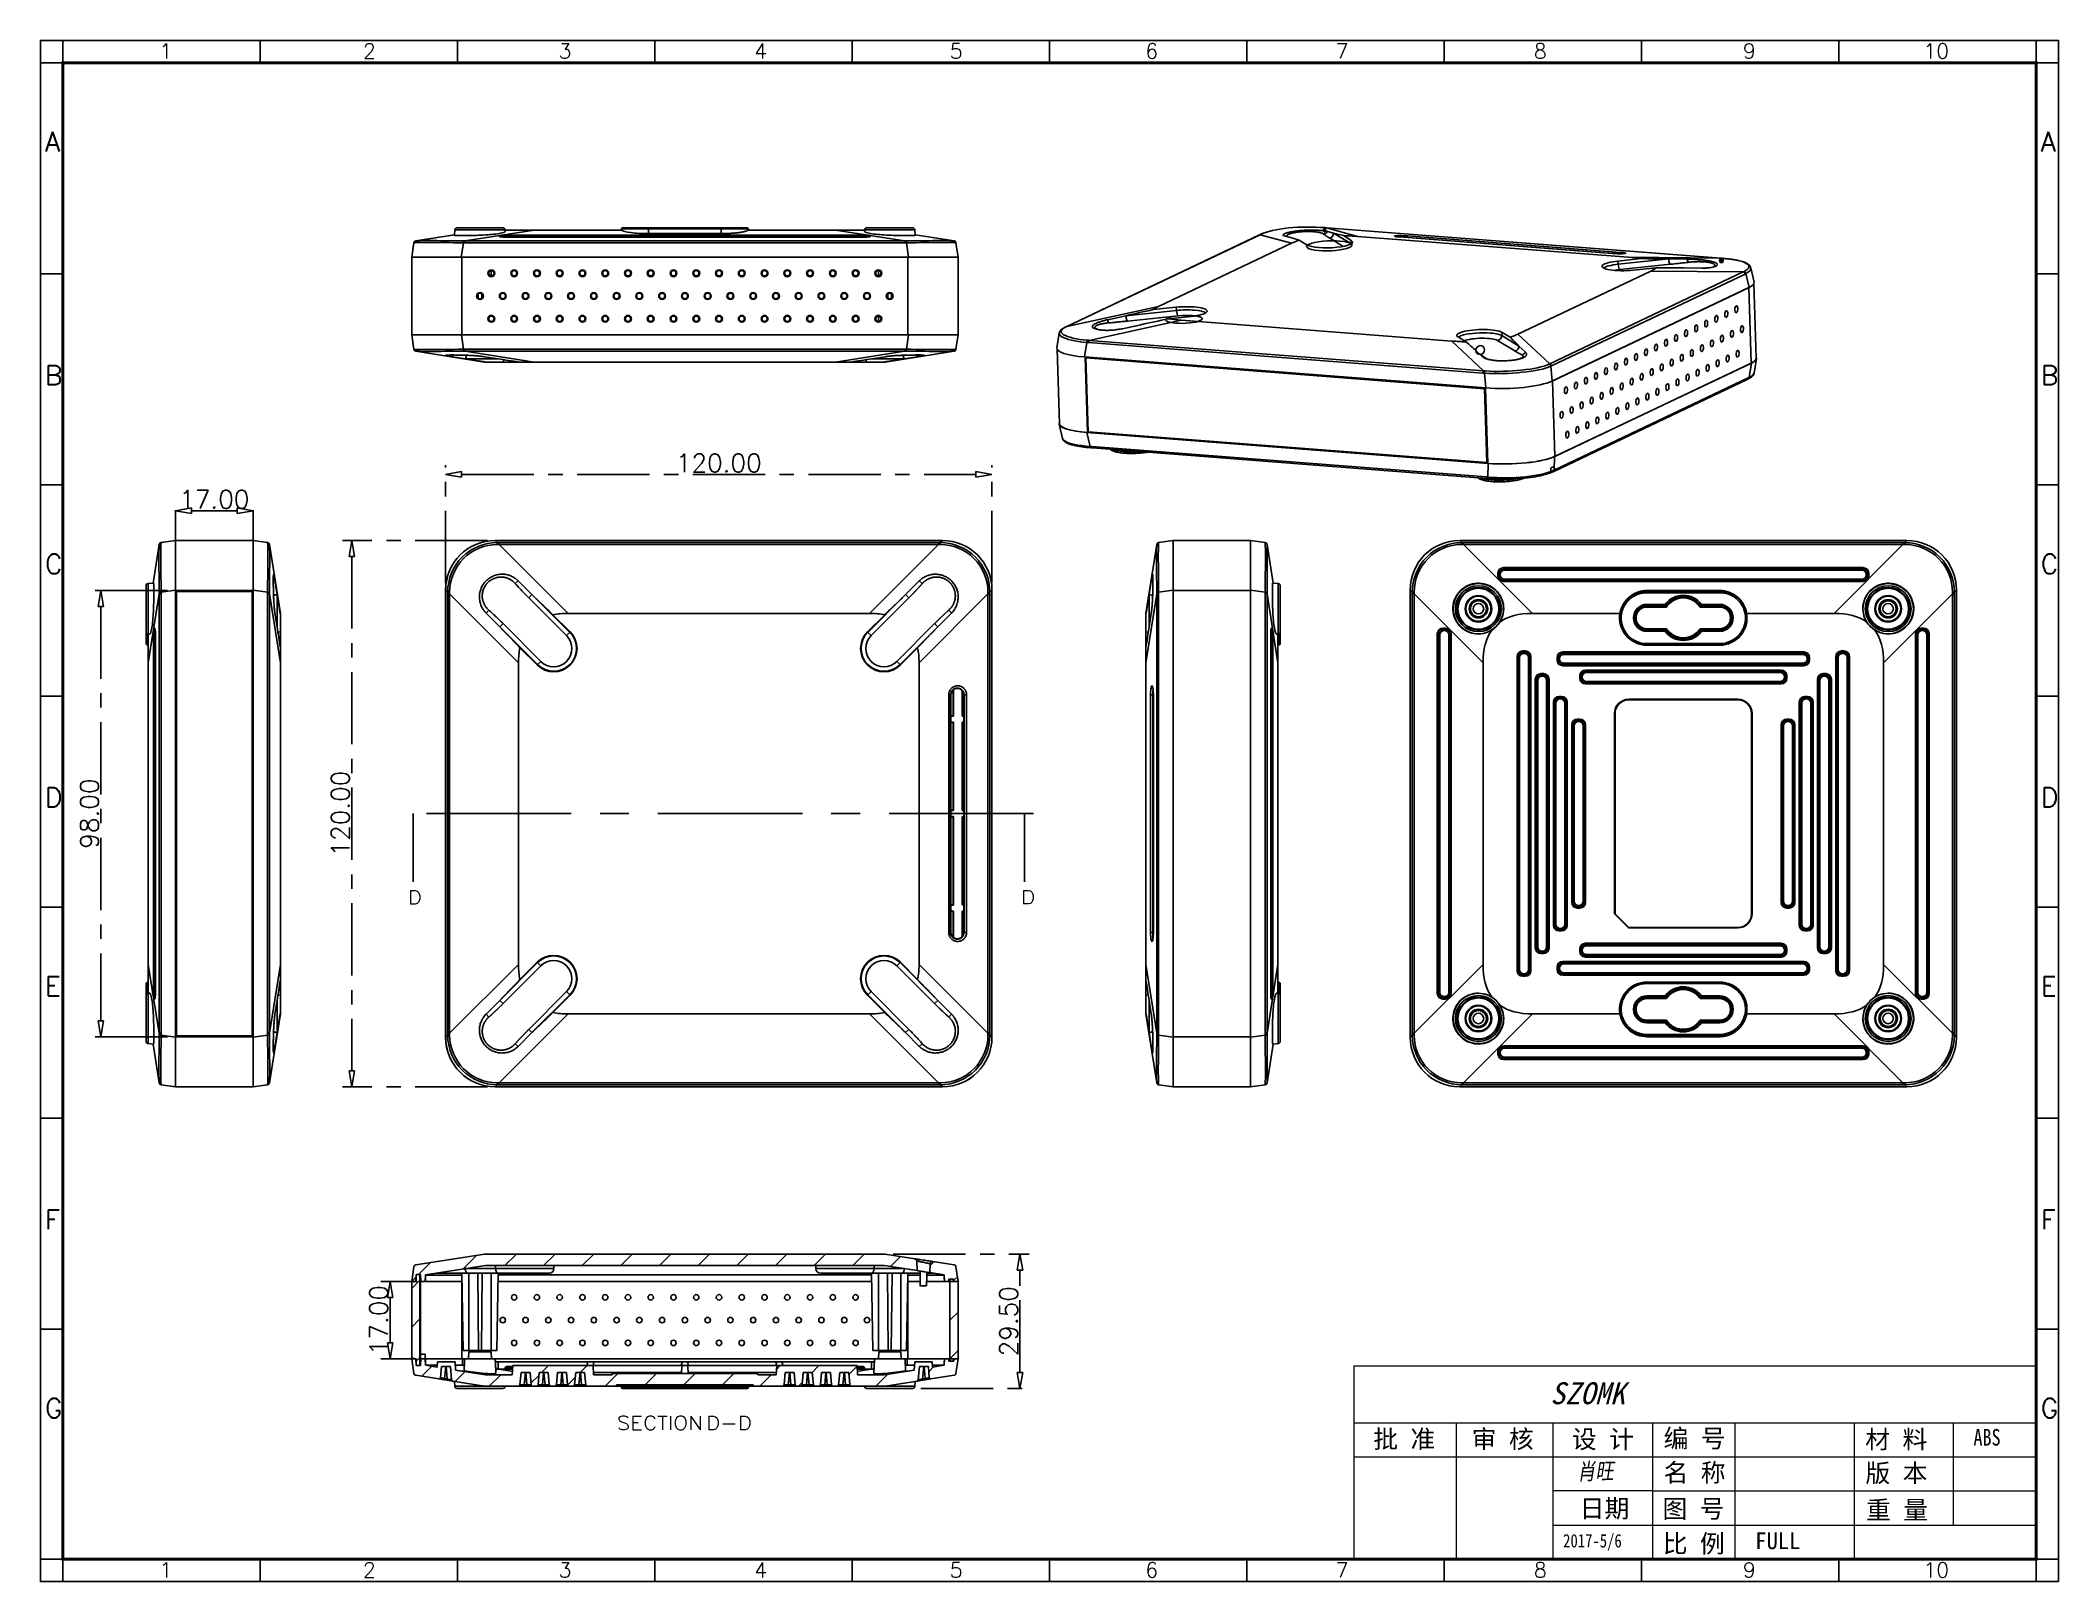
# Model space of a CAD drawing. Header units: millimetres. Extents: x 6160 to 6603, y -57 to 282.
import ezdxf

# ---------------------------------------------------------------- set-up
doc = ezdxf.new("R2010")
doc.units = ezdxf.units.MM
doc.header["$LTSCALE"] = 0.5
doc.linetypes.add('CENTER', pattern=[50.8, 31.75, -6.35, 6.35, -6.35])
for name, color, linetype, true_color in [('10', 7, 'Continuous', 0xffffff), ('111', 7, 'Continuous', 0xffffff), ('112', 7, 'Continuous', 0xffffff)]:
    doc.layers.add(name, color=color, linetype=linetype, true_color=true_color)
doc.layers.add('A1_KUANG', color=7, linetype='Continuous')
doc.layers.add('A4_KUANG', color=7, linetype='Continuous')
doc.layers.add('BORDER', color=4, linetype='Continuous', lineweight=20)
doc.layers.add('core', color=7, linetype='Continuous', lineweight=20)
doc.styles.add('blockfont', font='simplex.shx', dxfattribs={"bigfont": 'bigfont'})
doc.styles.get("Standard").update_dxf_attribs({"font": 'txt', "bigfont": 'gbcbig.shx'})
doc.styles.add('仿宋', font='NSimSun.ttf')
doc.styles.add('黑体', font='SIMHEI.TTF', dxfattribs={"height": 2.5})
doc.dimstyles.new('VT-4.00', dxfattribs={"dimtxt": 4, "dimasz": 3.5, "dimexe": 2, "dimexo": 1.8, "dimgap": 0.5, "dimtad": 1, "dimzin": 0, "dimdsep": 46, "dimtxsty": 'Standard', "dimblk": 'CLOSEDBLANK', "dimcen": 0.3, "dimclrd": 1, "dimclre": 1, "dimclrt": 7, "dimadec": 1, "dimazin": 0, "dimtfac": 1, "dimtofl": 0, "dimtmove": 0, "dimatfit": 3, "dimldrblk": 'CLOSEDBLANK', "dimfxl": 0, "dimtolj": 1, "dimtzin": 0, "dimarcsym": 0})

msp = doc.modelspace()

# ---------------------------------------------------------------- texts
at = {"lineweight": 0, "style": '仿宋'}
for s, p in [('批 准', (6452.732, -27.641)), ('审 核', (6474.36, -27.641)), ('设 计', (6496.355, -27.682)), ('编 号', (6516.5, -27.498)), ('材 料', (6560.805, -27.717)), ('名 称', (6516.5, -35.025)), ('版 本', (6560.839, -35.12)), ('日期', (6498.086, -42.889)), ('图 号', (6516.25, -42.972)), ('重 量', (6560.986, -43.229)), ('比 例', (6516.329, -50.606))]:
    msp.add_text(s, height=3.9968, dxfattribs=at).set_placement(p)
at = {"color": 3, "lineweight": 0, "style": '仿宋', "width": 0.8}
for s, height, p in [('ABS', 3.6537, (6584.57, -27.096)), ('2017-5/6', 2.9595, (6494.435, -49.473))]:
    msp.add_text(s, height=height, dxfattribs=at).set_placement(p)
at = {"color": 4, "lineweight": 0, "style": '仿宋', "oblique": 10, "width": 0.8}
msp.add_text('肖旺', height=3.6537, rotation=1, dxfattribs=at).set_placement((6497.566, -34.602))
at = {"color": 3, "lineweight": 0, "style": '仿宋'}
msp.add_text('FULL', height=3.6537, dxfattribs=at).set_placement((6536.629, -49.829))
at = {"layer": '112', "color": 7, "style": 'blockfont', "width": 1.15}
for s, p in [('D', (6240.665, 91.84)), ('D', (6375.343, 91.875)), ('SECTION ', (6286.546, -23.597)), ('D-D', (6306.179, -23.597))]:
    msp.add_text(s, height=3, dxfattribs=at).set_placement(p)
at = {"layer": 'BORDER', "color": 1, "lineweight": 0, "style": '黑体', "oblique": 15}
msp.add_text('SZOMK', height=4.8297, dxfattribs=at).set_placement((6491.597, -18.003))

# ---------------------------------------------------------------- blocks, each defined once
blk = doc.blocks.new('A$C3291225B')
at = {"layer": 'A4_KUANG'}
for p, q in [((2.87, 194.15), (2.87, 197.01)), ((28.09, 194.15), (28.09, 197.01)), ((53.32, 194.15), (53.32, 197.01)), ((78.54, 194.15), (78.54, 197.01)), ((103.77, 194.15), (103.77, 197.01)), ((129, 194.15), (129, 197.01)), ((154.22, 194.15), (154.22, 197.01)), ((179.45, 194.15), (179.45, 197.01)), ((204.67, 194.15), (204.67, 197.01)), ((229.9, 194.15), (229.9, 197.01)), ((255.13, 194.15), (255.13, 197.01)), ((255.14, 0), (255.14, 197.01)), ((2.87, 194.15), (0, 194.15)), ((2.87, 194.15), (2.87, 0)), ((258, 194.15), (2.87, 194.15)), ((2.87, 167.16), (0, 167.16)), ((257.99, 167.16), (255.13, 167.16)), ((2.87, 140.18), (0, 140.18)), ((257.99, 140.18), (255.13, 140.18)), ((2.87, 113.2), (0, 113.2)), ((257.99, 113.2), (255.13, 113.2)), ((2.87, 86.22), (0, 86.22)), ((257.99, 86.22), (255.13, 86.22)), ((2.87, 59.24), (0, 59.24)), ((257.99, 59.24), (255.13, 59.24)), ((2.87, 32.25), (0, 32.25)), ((257.99, 32.25), (255.13, 32.25)), ((2.87, 2.87), (0, 2.87)), ((2.87, 2.87), (258, 2.87)), ((28.09, 0), (28.09, 2.87)), ((53.32, 0), (53.32, 2.87)), ((78.54, 0), (78.54, 2.87)), ((103.77, 0), (103.77, 2.87)), ((129, 0), (129, 2.87)), ((154.22, 0), (154.22, 2.87)), ((179.45, 0), (179.45, 2.87)), ((204.67, 0), (204.67, 2.87)), ((229.9, 0), (229.9, 2.87))]:
    blk.add_line(p, q, dxfattribs=at)
at = {"layer": 'A4_KUANG', "color": 8}
blk.add_lwpolyline([(258, 0), (258, 197.01), (0, 197.01), (0, 0)], close=True, dxfattribs=at)
at = {"layer": 'A4_KUANG', "const_width": 0.4}
blk.add_lwpolyline([(2.87, 2.87), (2.87, 194.15), (255.13, 194.15), (255.14, 2.87), (2.87, 2.87)], dxfattribs=at)
at = {"layer": 'A4_KUANG'}
for s, height, p in [('1', 1.91, (15.22, 194.69)), ('2', 1.91, (41.25, 194.69)), ('3', 1.91, (66.25, 194.69)), ('4', 1.91, (91.25, 194.69)), ('5', 1.91, (116.25, 194.69)), ('6', 1.91, (141.26, 194.69)), ('7', 1.91, (165.57, 194.69)), ('8', 1.91, (190.91, 194.69)), ('9', 1.91, (217.64, 194.69)), ('10', 1.91, (240.72, 194.69)), ('A', 2.48, (0.59, 182.82)), ('A', 2.48, (255.71, 182.82)), ('B', 2.48, (0.59, 152.97)), ('B', 2.48, (255.71, 152.97)), ('C', 2.48, (0.59, 128.85)), ('C', 2.48, (255.71, 128.85)), ('D', 2.48, (0.59, 99.01)), ('D', 2.48, (255.71, 99.01)), ('E', 2.48, (0.59, 74.89)), ('E', 2.48, (255.71, 74.89)), ('F', 2.48, (0.59, 45.04)), ('F', 2.48, (255.71, 45.04)), ('G', 2.48, (0.59, 20.93)), ('G', 2.48, (255.71, 20.93)), ('1', 1.91, (15.22, 0.54)), ('2', 1.91, (41.25, 0.54)), ('3', 1.91, (66.25, 0.54)), ('4', 1.91, (91.25, 0.54)), ('5', 1.91, (116.25, 0.54)), ('6', 1.91, (141.26, 0.54)), ('7', 1.91, (165.57, 0.54)), ('8', 1.91, (190.91, 0.54)), ('9', 1.91, (217.64, 0.54)), ('10', 1.91, (240.72, 0.54))]:
    blk.add_text(s, height=height, dxfattribs=at).set_placement(p)
blk = doc.blocks.new('_ClosedBlank')
at = {"color": 0, "linetype": 'ByBlock', "lineweight": -2}
for p, q in [((-1, 0.17), (0, 0)), ((-1, 0.17), (-1, -0.17)), ((0, 0), (-1, -0.17))]:
    blk.add_line(p, q, dxfattribs=at)
blk = doc.blocks.new('*D2')
at = {"layer": 'core', "color": 1, "linetype": 'CENTER', "lineweight": -2}
for p, q in [((6248.96, 162.35), (6248.96, 188.25)), ((6252.46, 186.25), (6365.46, 186.25)), ((6368.96, 162.35), (6368.96, 188.25))]:
    blk.add_line(p, q, dxfattribs=at)
at = {"layer": 'Defpoints', "color": 0, "linetype": 'CENTER'}
for p in [(6368.96, 186.25), (6248.96, 160.55), (6368.96, 160.55)]:
    blk.add_point(p, dxfattribs=at)
at = {"layer": 'core', "color": 1, "linetype": 'CENTER', "lineweight": -2, "xscale": 3.5, "yscale": 3.5, "zscale": 3.5, "rotation": 180}
blk.add_blockref('_ClosedBlank', (6248.96, 186.25), dxfattribs=at)
at = {"layer": 'core', "color": 1, "linetype": 'CENTER', "lineweight": -2, "xscale": 3.5, "yscale": 3.5, "zscale": 3.5}
blk.add_blockref('_ClosedBlank', (6368.96, 186.25), dxfattribs=at)
at = {"layer": 'core', "color": 7, "linetype": 'CENTER', "insert": (6308.96, 188.75), "char_height": 4, "attachment_point": 5}
blk.add_mtext('\\A1;120.00', dxfattribs=at)
blk = doc.blocks.new('*D3')
at = {"layer": 'core', "color": 1, "linetype": 'CENTER', "lineweight": -2}
for p, q in [((6258.17, 171.73), (6226.34, 171.73)), ((6228.34, 168.23), (6228.34, 55.23)), ((6258.17, 51.73), (6226.34, 51.73))]:
    blk.add_line(p, q, dxfattribs=at)
at = {"layer": 'Defpoints', "color": 0, "linetype": 'CENTER'}
for p in [(6259.97, 171.73), (6228.34, 51.73), (6259.97, 51.73)]:
    blk.add_point(p, dxfattribs=at)
at = {"layer": 'core', "color": 1, "linetype": 'CENTER', "lineweight": -2, "xscale": 3.5, "yscale": 3.5, "zscale": 3.5}
for p, rotation in [((6228.34, 171.73), 90), ((6228.34, 51.73), 270)]:
    blk.add_blockref('_ClosedBlank', p, dxfattribs=dict(at, rotation=rotation))
at = {"layer": 'core', "color": 7, "linetype": 'CENTER', "insert": (6225.84, 111.73), "char_height": 4, "attachment_point": 5, "rotation": 90}
blk.add_mtext('\\A1;120.00', dxfattribs=at)
blk = doc.blocks.new('*D4')
at = {"layer": 'core', "color": 1, "linetype": 'CENTER', "lineweight": -2}
for p, q in [((6242.69, 8.97), (6234.76, 8.97)), ((6236.76, 5.47), (6236.76, -4.53)), ((6241.74, -8.03), (6234.76, -8.03))]:
    blk.add_line(p, q, dxfattribs=at)
at = {"layer": 'Defpoints', "color": 0, "linetype": 'CENTER'}
for p in [(6244.49, 8.97), (6236.76, -8.03), (6243.54, -8.03)]:
    blk.add_point(p, dxfattribs=at)
at = {"layer": 'core', "color": 1, "linetype": 'CENTER', "lineweight": -2, "xscale": 3.5, "yscale": 3.5, "zscale": 3.5}
for p, rotation in [((6236.76, 8.97), 90), ((6236.76, -8.03), 270)]:
    blk.add_blockref('_ClosedBlank', p, dxfattribs=dict(at, rotation=rotation))
at = {"layer": 'core', "color": 7, "linetype": 'CENTER', "insert": (6234.26, 0.47), "char_height": 4, "attachment_point": 5, "rotation": 90}
blk.add_mtext('\\A1;17.00', dxfattribs=at)
blk = doc.blocks.new('*D5')
at = {"layer": 'core', "color": 1, "linetype": 'CENTER', "lineweight": -2}
for p, q in [((6347.3, 14.97), (6377.13, 14.97)), ((6375.13, -11.03), (6375.13, 11.47)), ((6353.35, -14.53), (6377.13, -14.53))]:
    blk.add_line(p, q, dxfattribs=at)
at = {"layer": 'Defpoints', "color": 0, "linetype": 'CENTER'}
for p in [(6345.5, 14.97), (6375.13, 14.97), (6351.55, -14.53)]:
    blk.add_point(p, dxfattribs=at)
at = {"layer": 'core', "color": 1, "linetype": 'CENTER', "lineweight": -2, "xscale": 3.5, "yscale": 3.5, "zscale": 3.5}
for p, rotation in [((6375.13, 14.97), 90), ((6375.13, -14.53), 270)]:
    blk.add_blockref('_ClosedBlank', p, dxfattribs=dict(at, rotation=rotation))
at = {"layer": 'core', "color": 7, "linetype": 'CENTER', "insert": (6372.63, 0.22), "char_height": 4, "attachment_point": 5, "rotation": 90}
blk.add_mtext('\\A1;29.50', dxfattribs=at)
blk = doc.blocks.new('*D6')
at = {"layer": 'core', "color": 1, "linetype": 'CENTER', "lineweight": -2}
for p, q in [((6187.85, 160.73), (6171.22, 160.73)), ((6173.22, 157.23), (6173.22, 66.23)), ((6187.85, 62.73), (6171.22, 62.73))]:
    blk.add_line(p, q, dxfattribs=at)
at = {"layer": 'Defpoints', "color": 0, "linetype": 'CENTER'}
for p in [(6189.65, 160.73), (6173.22, 62.73), (6189.65, 62.73)]:
    blk.add_point(p, dxfattribs=at)
at = {"layer": 'core', "color": 1, "linetype": 'CENTER', "lineweight": -2, "xscale": 3.5, "yscale": 3.5, "zscale": 3.5}
for p, rotation in [((6173.22, 160.73), 90), ((6173.22, 62.73), 270)]:
    blk.add_blockref('_ClosedBlank', p, dxfattribs=dict(at, rotation=rotation))
at = {"layer": 'core', "color": 7, "linetype": 'CENTER', "insert": (6170.72, 111.73), "char_height": 4, "attachment_point": 5, "rotation": 90}
blk.add_mtext('\\A1;98.00', dxfattribs=at)
blk = doc.blocks.new('*D7')
at = {"layer": 'core', "color": 1, "linetype": 'CENTER', "lineweight": -2}
for p, q in [((6189.65, 162.53), (6189.65, 180.27)), ((6193.15, 178.27), (6203.15, 178.27)), ((6206.65, 162.53), (6206.65, 180.27))]:
    blk.add_line(p, q, dxfattribs=at)
at = {"layer": 'Defpoints', "color": 0, "linetype": 'CENTER'}
for p in [(6206.65, 178.27), (6189.65, 160.73), (6206.65, 160.73)]:
    blk.add_point(p, dxfattribs=at)
at = {"layer": 'core', "color": 1, "linetype": 'CENTER', "lineweight": -2, "xscale": 3.5, "yscale": 3.5, "zscale": 3.5, "rotation": 180}
blk.add_blockref('_ClosedBlank', (6189.65, 178.27), dxfattribs=at)
at = {"layer": 'core', "color": 1, "linetype": 'CENTER', "lineweight": -2, "xscale": 3.5, "yscale": 3.5, "zscale": 3.5}
blk.add_blockref('_ClosedBlank', (6206.65, 178.27), dxfattribs=at)
at = {"layer": 'core', "color": 7, "linetype": 'CENTER', "insert": (6198.15, 180.77), "char_height": 4, "attachment_point": 5}
blk.add_mtext('\\A1;17.00', dxfattribs=at)

# ---------------------------------------------------------------- dimensions: what is measured, and where the dimension line sits
at = {"layer": 'core', "linetype": 'CENTER'}
for base, p1, p2, picture, middle in [((6368.964, 186.246), (6248.964, 160.551), (6368.964, 160.551), '*D2', (6308.964, 188.746)), ((6206.649, 178.274), (6189.65, 160.728), (6206.649, 160.728), '*D7', (6198.149, 180.774))]:
    dim = msp.add_linear_dim(base=base, p1=p1, p2=p2, dimstyle='VT-4.00', dxfattribs=at)
    dim.commit()
    dim.dimension.update_dxf_attribs({"geometry": picture, "text_midpoint": middle})
for base, p1, p2, picture, middle in [((6228.345, 51.729), (6259.967, 171.727), (6259.967, 51.729), '*D3', (6225.845, 111.728)), ((6173.221, 62.73), (6189.65, 160.728), (6189.65, 62.73), '*D6', (6170.721, 111.729)), ((6375.133, 14.974), (6351.548, -14.526), (6345.505, 14.974), '*D5', (6372.633, 0.224)), ((6236.764, -8.026), (6244.493, 8.974), (6243.542, -8.026), '*D4', (6234.264, 0.474))]:
    dim = msp.add_linear_dim(base=base, p1=p1, p2=p2, angle=90, dimstyle='VT-4.00', dxfattribs=at)
    dim.commit()
    dim.dimension.update_dxf_attribs({"geometry": picture, "text_midpoint": middle})

# ---------------------------------------------------------------- linework, layer by layer
at = {"color": 251}
for p, q in [((6252.723, 11.688), (6255.729, 14.692)), ((6261.999, 12.474), (6264.502, 14.974)), ((6270.489, 12.474), (6272.991, 14.974)), ((6278.978, 12.474), (6281.481, 14.974)), ((6287.468, 12.474), (6289.97, 14.974)), ((6295.957, 12.474), (6298.46, 14.974)), ((6304.447, 12.474), (6306.949, 14.974)), ((6312.936, 12.474), (6315.439, 14.974)), ((6321.426, 12.474), (6323.928, 14.974)), ((6329.915, 12.474), (6332.418, 14.974)), ((6338.405, 12.474), (6340.907, 14.974)), ((6346.679, 12.259), (6348.868, 14.445)), ((6241.514, 7.437), (6243.314, 9.235)), ((6241.517, 8.974), (6242.436, 9.893)), ((6243.018, 10.474), (6245.654, 13.107)), ((6355.368, 12.459), (6356.202, 13.292)), ((6360.629, 9.233), (6361.373, 9.976)), ((6241.514, -1.044), (6243.314, 0.754)), ((6359.714, 0.456), (6361.514, 2.254)), ((6242.514, -8.526), (6243.314, -7.727)), ((6359.714, -8.025), (6361.514, -6.227)), ((6243.742, -11.858), (6245.93, -9.672)), ((6251.076, -13.012), (6253.265, -10.825)), ((6258.551, -14.026), (6261.054, -11.526)), ((6267.701, -13.366), (6269.482, -11.586)), ((6270.044, -11.026), (6271.545, -9.526)), ((6275.746, -13.81), (6277.435, -12.122)), ((6278.533, -11.026), (6280.035, -9.526)), ((6284.02, -14.026), (6286.822, -11.226)), ((6292.809, -13.726), (6295.312, -11.226)), ((6301.299, -13.726), (6303.801, -11.226)), ((6309.788, -13.726), (6312.291, -11.226)), ((6317.978, -14.026), (6320.48, -11.526)), ((6321.645, -10.362), (6322.482, -9.526)), ((6326.467, -14.026), (6327.346, -13.148)), ((6329.47, -11.026), (6330.972, -9.526)), ((6337.534, -11.451), (6339.345, -9.642)), ((6343.446, -14.026), (6346.068, -11.406)), ((6355.096, -10.868), (6356.144, -9.822)), ((6334.957, -14.026), (6335.299, -13.684))]:
    msp.add_line(p, q, dxfattribs=at)
at = {"lineweight": 0, "ltscale": 0.5}
for p, q in [((6448.476, -9.582), (6448.476, -52.048)), ((6470.958, -22.072), (6470.958, -52.048)), ((6492.191, -22.072), (6492.191, -52.048)), ((6514.048, -22.072), (6514.048, -52.048)), ((6532.159, -22.072), (6532.159, -52.048)), ((6558.388, -22.072), (6558.388, -52.048))]:
    msp.add_line(p, q, dxfattribs=at)
at = {"lineweight": 0}
for p, q in [((6448.476, -9.582), (6598.362, -9.582)), ((6448.476, -22.072), (6598.362, -22.072)), ((6580.152, -22.072), (6580.152, -44.554)), ((6448.476, -29.566), (6598.362, -29.566)), ((6514.048, -37.06), (6492.191, -37.06)), ((6514.048, -37.06), (6598.362, -37.06)), ((6492.191, -44.554), (6598.362, -44.554)), ((6598.362, -52.048), (6448.476, -52.048))]:
    msp.add_line(p, q, dxfattribs=at)
at = {"layer": '10', "color": 13}
for p, q in [((6242.514, 8.974), (6242.388, 8.974)), ((6350.514, 8.974), (6350.482, 8.974))]:
    msp.add_line(p, q, dxfattribs=at)
at = {"layer": '10', "color": 95}
msp.add_line((6360.642, 8.974), (6361.514, 8.974), dxfattribs=at)
at = {"layer": '10', "color": 223}
for p, q in [((6244.565, -9.436), (6244.565, -9.457)), ((6253.268, -10.826), (6253.268, -10.826)), ((6253.268, -10.826), (6253.268, -10.826)), ((6285.567, -11.226), (6285.514, -11.526)), ((6293.514, -11.226), (6293.514, -11.026)), ((6298.559, -11.226), (6298.566, -11.026)), ((6299.564, -11.026), (6299.557, -11.226))]:
    msp.add_line(p, q, dxfattribs=at)
for centre, major_axis, ratio, start_param, end_param in [((6253.975, -10.826), (0, -1), 0.7071068, 4.7123341, 4.712389), ((6293.514, -11.638), (6.077, 0), 0.1572779, 2.4468489, 2.6960497)]:
    msp.add_ellipse(centre, major_axis=major_axis, ratio=ratio, start_param=start_param, end_param=end_param, dxfattribs=at)
at = {"layer": '10', "color": 95}
msp.add_open_spline([(6355.948, 13.332), (6355.952, 13.331), (6355.964, 13.329), (6355.958, 13.33)], degree=3, dxfattribs=at)
at = {"layer": '111', "color": 1, "linetype": 'CENTER', "ltscale": 2}
for p, q in [((6378.132, 111.729), (6239.797, 111.729)), ((6241.797, 96.729), (6241.797, 111.729)), ((6376.132, 96.729), (6376.132, 111.729))]:
    msp.add_line(p, q, dxfattribs=at)
for points in [[(6241.797, 111.729), (6243.404, 105.729), (6240.189, 105.729), (6241.797, 111.729)], [(6376.132, 111.729), (6377.739, 105.729), (6374.524, 105.729), (6376.132, 111.729)]]:
    msp.add_solid(points, dxfattribs=at)
at = {"layer": '112', "color": 7}
for p, q in [((6250.981, 239.954), (6250.9, 238.787)), ((6250.981, 239.954), (6262.046, 239.954)), ((6261.548, 240.419), (6251.48, 240.419)), ((6253.255, 237.538), (6268.398, 239.919)), ((6262.067, 239.657), (6262.046, 239.954)), ((6268.398, 239.919), (6262.049, 239.919)), ((6287.596, 239.919), (6268.398, 239.919)), ((6287.558, 240.171), (6287.514, 239.919)), ((6287.558, 240.171), (6287.64, 240.171)), ((6287.931, 240.419), (6287.854, 240.419)), ((6293.514, 240.419), (6293.514, 240.171)), ((6293.514, 240.419), (6309.514, 240.419)), ((6293.514, 240.171), (6293.514, 239.131)), ((6309.514, 240.171), (6293.514, 240.171)), ((6309.514, 240.419), (6309.514, 240.171)), ((6309.514, 240.171), (6309.514, 239.131)), ((6315.174, 240.419), (6315.097, 240.419)), ((6315.469, 240.171), (6315.388, 240.171)), ((6315.431, 239.919), (6334.63, 239.919)), ((6315.514, 239.919), (6315.469, 240.171)), ((6334.63, 239.919), (6340.979, 239.919)), ((6349.773, 237.538), (6334.63, 239.919)), ((6340.981, 239.954), (6340.96, 239.656)), ((6340.981, 239.954), (6352.046, 239.954)), ((6351.548, 240.419), (6341.48, 240.419)), ((6352.129, 238.777), (6352.046, 239.954)), ((6442.433, 240.416), (6449.28, 238.522)), ((6529.037, 233.728), (6442.433, 240.416)), ((6529.057, 233.728), (6442.452, 240.416)), ((6444.008, 239.249), (6442.644, 239.626)), ((6241.514, 233.919), (6241.963, 237.113)), ((6250.906, 238.878), (6242.38, 237.538)), ((6252.856, 237.113), (6252.407, 233.919)), ((6253.255, 237.113), (6253.255, 237.538)), ((6253.255, 237.538), (6349.773, 237.538)), ((6349.773, 237.113), (6253.255, 237.113)), ((6260.779, 238.531), (6260.772, 238.617)), ((6262, 238.815), (6262, 238.545)), ((6262, 238.815), (6341.028, 238.815)), ((6262, 238.545), (6262.018, 238.338)), ((6341.028, 238.545), (6262, 238.545)), ((6262.041, 238.342), (6262.041, 238.338)), ((6340.986, 238.342), (6262.041, 238.342)), ((6340.986, 238.338), (6262.041, 238.338)), ((6293.514, 239.131), (6309.514, 239.131)), ((6340.986, 238.342), (6340.986, 238.338)), ((6341.028, 238.815), (6341.028, 238.545)), ((6342.256, 238.617), (6342.248, 238.531)), ((6349.773, 237.113), (6349.773, 237.538)), ((6350.621, 233.919), (6350.172, 237.113)), ((6352.122, 238.878), (6360.647, 237.538)), ((6361.065, 237.113), (6361.514, 233.919)), ((6427.757, 238.86), (6385.259, 218.673)), ((6427.887, 238.895), (6385.388, 218.709)), ((6405.571, 223.15), (6434.734, 237.002)), ((6434.734, 237.002), (6427.887, 238.895)), ((6433.186, 238.637), (6434.549, 238.26)), ((6438.203, 236.62), (6436.471, 237.676)), ((6446.128, 236.325), (6443.092, 238.175)), ((6444.008, 239.249), (6447.8, 236.939)), ((6446.163, 238.689), (6447.895, 237.633)), ((6447.8, 236.939), (6447.895, 237.633)), ((6449.28, 238.522), (6508.709, 233.933)), ((6505.313, 234.782), (6458.474, 238.399)), ((6505.332, 234.783), (6458.494, 238.4)), ((6460.229, 238.619), (6507.068, 235.002)), ((6252.407, 233.919), (6241.514, 233.919)), ((6241.517, 233.743), (6241.514, 233.742)), ((6241.514, 217.095), (6241.514, 233.742)), ((6241.517, 233.919), (6241.517, 216.919)), ((6241.517, 233.919), (6252.517, 233.919)), ((6242.514, 233.919), (6242.514, 233.919)), ((6252.407, 233.919), (6350.621, 233.919)), ((6252.517, 233.919), (6252.517, 216.919)), ((6350.514, 233.919), (6252.517, 233.919)), ((6252.517, 233.919), (6252.517, 233.919)), ((6300.265, 233.919), (6300.265, 233.919)), ((6302.765, 233.919), (6302.765, 233.919)), ((6350.514, 233.919), (6350.514, 216.919)), ((6361.514, 233.919), (6350.514, 233.919)), ((6350.514, 233.919), (6350.514, 233.919)), ((6361.514, 233.919), (6350.621, 233.919)), ((6360.514, 233.919), (6360.514, 233.919)), ((6361.514, 233.919), (6361.514, 216.919)), ((6513.678, 230.905), (6484.515, 217.053)), ((6491.508, 210.514), (6534.007, 230.7)), ((6511.557, 233.639), (6506.487, 233.109)), ((6506.548, 232.402), (6506.487, 233.109)), ((6517.648, 233.562), (6506.548, 232.402)), ((6506.902, 231.229), (6518.002, 232.39)), ((6529.037, 233.728), (6508.709, 233.933)), ((6509.798, 231.091), (6514.868, 231.621)), ((6513.678, 230.905), (6534.007, 230.7)), ((6517.648, 233.562), (6521.696, 233.521)), ((6524.927, 231.552), (6520.88, 231.593)), ((6536.381, 228.493), (6535.668, 231.609)), ((6534.394, 230.257), (6491.896, 210.071)), ((6492.023, 206.747), (6535.269, 227.288)), ((6535.222, 227.265), (6492.07, 206.769)), ((6535.269, 227.288), (6534.57, 230.34)), ((6535.743, 210.683), (6535.222, 227.265)), ((6536.867, 211.791), (6536.352, 228.166)), ((6256.11, 225.85), (6256.103, 224.995)), ((6256.923, 225.85), (6256.93, 224.995)), ((6346.108, 225.85), (6346.1, 224.995)), ((6346.92, 225.85), (6346.928, 224.995)), ((6405.571, 223.15), (6385.388, 218.709)), ((6409.513, 222.256), (6398.412, 221.096)), ((6409.451, 222.963), (6404.381, 222.433)), ((6409.513, 222.256), (6409.451, 222.963)), ((6383.741, 217.291), (6383.23, 214.056)), ((6390.358, 215.681), (6410.54, 220.122)), ((6394.394, 220.212), (6398.412, 221.096)), ((6401.644, 219.127), (6397.625, 218.243)), ((6398.766, 219.923), (6409.866, 221.084)), ((6407.692, 220.416), (6412.762, 220.946)), ((6469.969, 215.532), (6410.54, 220.122)), ((6480.951, 216.739), (6481.046, 217.434)), ((6481.046, 217.434), (6482.778, 216.379)), ((6241.517, 217.095), (6241.514, 217.095)), ((6241.517, 216.919), (6252.409, 216.919)), ((6241.966, 213.726), (6241.517, 216.919)), ((6242.383, 213.301), (6257.526, 210.919)), ((6252.409, 216.919), (6252.858, 213.726)), ((6350.621, 216.919), (6252.409, 216.919)), ((6350.514, 216.919), (6252.517, 216.919)), ((6253.258, 213.725), (6349.773, 213.725)), ((6253.258, 213.725), (6253.258, 213.301)), ((6268.4, 210.919), (6253.258, 213.301)), ((6349.773, 213.301), (6253.258, 213.301)), ((6334.63, 210.919), (6349.773, 213.301)), ((6360.647, 213.301), (6345.505, 210.919)), ((6349.773, 213.725), (6349.773, 213.301)), ((6350.172, 213.726), (6350.621, 216.919)), ((6350.621, 216.919), (6361.514, 216.919)), ((6361.514, 216.919), (6361.065, 213.726)), ((6383.279, 213.735), (6383.793, 197.395)), ((6389.829, 215.207), (6389.326, 212.029)), ((6476.791, 208.492), (6390.187, 215.18)), ((6390.358, 215.681), (6476.962, 208.993)), ((6476.962, 208.993), (6469.969, 215.532)), ((6473.086, 215.366), (6471.354, 216.421)), ((6475.285, 213.44), (6476.677, 212.138)), ((6483.828, 213.354), (6480.035, 215.665)), ((6480.951, 216.739), (6484.743, 214.429)), ((6484.515, 217.053), (6491.508, 210.514)), ((6486.135, 213.127), (6484.743, 214.429)), ((6253.41, 211.619), (6250.395, 212.093)), ((6253.41, 211.619), (6260.481, 211.619)), ((6257.466, 212.093), (6260.481, 211.619)), ((6257.526, 210.919), (6257.831, 210.919)), ((6257.831, 210.919), (6261.621, 210.919)), ((6261.686, 211.436), (6261.621, 210.919)), ((6261.621, 210.919), (6265.077, 210.919)), ((6265.077, 210.919), (6268.4, 210.919)), ((6268.4, 210.919), (6334.63, 210.919)), ((6337.954, 210.919), (6334.63, 210.919)), ((6337.954, 210.919), (6341.409, 210.919)), ((6341.345, 211.436), (6341.409, 210.919)), ((6345.199, 210.919), (6341.409, 210.919)), ((6345.564, 212.093), (6342.549, 211.619)), ((6349.62, 211.619), (6342.549, 211.619)), ((6345.505, 210.919), (6345.199, 210.919)), ((6349.62, 211.619), (6352.635, 212.093)), ((6477.453, 205.223), (6389.326, 212.029)), ((6389.944, 195.44), (6389.422, 212.022)), ((6389.7, 212), (6389.585, 211.837)), ((6477.203, 205.07), (6389.585, 211.837)), ((6389.585, 211.837), (6390.095, 195.599)), ((6476.149, 212.632), (6476.261, 212.563)), ((6477.453, 205.223), (6477.15, 208.463)), ((6491.72, 209.987), (6492.023, 206.747)), ((6492.545, 190.164), (6535.791, 210.705)), ((6535.743, 210.683), (6492.592, 190.187)), ((6535.289, 207.527), (6535.791, 210.705)), ((6536.399, 208.481), (6536.91, 211.711)), ((6477.359, 205.168), (6477.203, 205.07)), ((6477.713, 188.833), (6477.203, 205.07)), ((6477.357, 205.231), (6477.878, 188.649)), ((6492.592, 190.187), (6492.07, 206.769)), ((6492.382, 186.907), (6534.881, 207.094)), ((6492.613, 187.257), (6535.113, 207.443)), ((6383.755, 197.274), (6384.469, 194.156)), ((6477.974, 188.64), (6389.845, 195.446)), ((6389.845, 195.446), (6390.543, 192.394)), ((6389.944, 195.44), (6390.253, 195.587)), ((6390.095, 195.599), (6477.713, 188.833)), ((6390.902, 192.366), (6477.509, 185.677)), ((6391.079, 192.039), (6477.686, 185.35)), ((6477.872, 188.839), (6477.713, 188.833)), ((6477.867, 185.65), (6477.974, 188.64)), ((6492.545, 190.164), (6492.438, 187.174)), ((6186.031, 170.862), (6184.69, 162.337)), ((6186.456, 171.28), (6189.649, 171.729)), ((6189.649, 171.729), (6189.649, 160.836)), ((6189.65, 170.727), (6189.649, 170.727)), ((6189.65, 171.727), (6206.649, 171.727)), ((6189.65, 160.728), (6189.65, 171.727)), ((6206.649, 171.727), (6209.843, 171.279)), ((6206.649, 160.835), (6206.649, 171.727)), ((6212.649, 155.718), (6210.268, 170.861)), ((6259.857, 171.729), (6358.071, 171.729)), ((6259.86, 171.727), (6260.309, 171.279)), ((6358.071, 171.727), (6259.86, 171.727)), ((6357.964, 171.727), (6259.967, 171.727)), ((6260.708, 171.278), (6260.708, 170.861)), ((6260.708, 171.278), (6357.223, 171.278)), ((6275.851, 155.718), (6260.708, 170.861)), ((6357.223, 170.861), (6260.708, 170.861)), ((6342.08, 155.718), (6357.223, 170.861)), ((6357.223, 171.278), (6357.223, 170.861)), ((6357.623, 171.279), (6358.071, 171.727)), ((6402.783, 155.718), (6405.164, 170.861)), ((6405.589, 171.279), (6408.783, 171.727)), ((6425.782, 171.727), (6408.783, 171.727)), ((6408.783, 171.727), (6408.783, 160.835)), ((6425.782, 160.728), (6425.782, 171.727)), ((6425.782, 170.727), (6425.783, 170.727)), ((6425.783, 160.836), (6425.783, 171.729)), ((6425.783, 171.729), (6428.976, 171.28)), ((6429.401, 170.862), (6430.742, 162.337)), ((6471.729, 171.729), (6472.178, 171.28)), ((6569.943, 171.729), (6471.729, 171.729)), ((6472.577, 171.28), (6472.577, 170.862)), ((6472.577, 171.28), (6569.095, 171.28)), ((6472.577, 170.862), (6487.72, 155.719)), ((6569.095, 170.862), (6472.577, 170.862)), ((6569.095, 170.862), (6553.952, 155.719)), ((6569.095, 171.28), (6569.095, 170.862)), ((6569.494, 171.28), (6569.943, 171.729)), ((6480.094, 164.001), (6480.102, 164.543)), ((6480.4, 164.496), (6480.393, 163.954)), ((6480.393, 163.954), (6480.632, 164.193)), ((6480.632, 164.265), (6480.4, 164.496)), ((6480.632, 164.265), (6480.632, 164.193)), ((6481.364, 165.771), (6560.309, 165.771)), ((6481.364, 165.426), (6481.364, 165.771)), ((6560.309, 165.426), (6481.364, 165.426)), ((6481.364, 165.426), (6481.554, 165.235)), ((6481.554, 165.235), (6499.336, 165.235)), ((6499.351, 165.211), (6481.578, 165.211)), ((6499.351, 165.211), (6499.336, 165.235)), ((6500.822, 165.211), (6499.351, 165.211)), ((6500.836, 165.235), (6500.822, 165.211)), ((6520.101, 165.211), (6500.822, 165.211)), ((6500.836, 165.235), (6520.086, 165.235)), ((6520.086, 165.235), (6520.101, 165.211)), ((6521.572, 165.211), (6520.101, 165.211)), ((6521.572, 165.211), (6521.586, 165.235)), ((6521.572, 165.211), (6540.851, 165.211)), ((6521.586, 165.235), (6540.836, 165.235)), ((6540.851, 165.211), (6540.836, 165.235)), ((6540.851, 165.211), (6542.322, 165.211)), ((6542.336, 165.235), (6542.322, 165.211)), ((6542.322, 165.211), (6560.094, 165.211)), ((6542.336, 165.235), (6560.118, 165.235)), ((6560.118, 165.235), (6560.309, 165.426)), ((6560.309, 165.426), (6560.309, 165.771)), ((6561.272, 164.496), (6561.041, 164.265)), ((6561.041, 164.193), (6561.041, 164.265)), ((6561.041, 164.193), (6561.279, 163.954)), ((6561.279, 163.954), (6561.272, 164.496)), ((6561.571, 164.543), (6561.578, 164.001)), ((6183.149, 151.695), (6183.149, 161.763)), ((6184.781, 162.343), (6183.614, 162.261)), ((6183.614, 156.729), (6183.614, 162.261)), ((6183.649, 144.845), (6186.031, 159.988)), ((6186.031, 159.988), (6186.455, 159.988)), ((6186.031, 63.47), (6186.031, 159.988)), ((6186.455, 159.988), (6186.455, 63.47)), ((6189.649, 160.836), (6186.456, 160.387)), ((6189.65, 161.728), (6189.649, 161.728)), ((6189.649, 62.622), (6189.649, 160.836)), ((6189.65, 160.728), (6206.649, 160.728)), ((6189.65, 160.728), (6189.65, 62.73)), ((6189.65, 160.728), (6189.826, 160.551)), ((6206.473, 160.551), (6189.826, 160.551)), ((6189.826, 160.551), (6189.826, 62.906)), ((6206.649, 160.728), (6206.473, 160.551)), ((6206.473, 62.906), (6206.473, 160.551)), ((6206.649, 62.623), (6206.649, 160.835)), ((6209.843, 160.386), (6206.649, 160.835)), ((6209.843, 63.471), (6209.843, 159.987)), ((6210.268, 159.987), (6209.843, 159.987)), ((6210.268, 159.987), (6210.268, 63.471)), ((6210.268, 159.987), (6212.649, 144.844)), ((6211.475, 162.849), (6211.949, 159.834)), ((6211.949, 152.763), (6211.949, 159.834)), ((6248.964, 62.622), (6248.964, 160.836)), ((6248.967, 160.552), (6248.964, 160.551)), ((6248.964, 62.906), (6248.964, 160.551)), ((6249.416, 160.386), (6248.967, 160.835)), ((6248.967, 62.623), (6248.967, 160.835)), ((6249.833, 159.987), (6249.416, 159.987)), ((6249.416, 63.471), (6249.416, 159.987)), ((6249.833, 159.987), (6264.976, 144.844)), ((6249.833, 159.987), (6249.833, 63.471)), ((6264.917, 162.849), (6264.258, 162.265)), ((6264.917, 162.849), (6267.931, 159.834)), ((6267.931, 159.834), (6267.224, 159.127)), ((6276.23, 151.535), (6267.931, 159.834)), ((6341.701, 151.535), (6350, 159.834)), ((6353.015, 162.849), (6350, 159.834)), ((6350, 159.834), (6350.707, 159.127)), ((6368.098, 159.987), (6352.955, 144.844)), ((6353.015, 162.849), (6353.673, 162.265)), ((6368.098, 63.471), (6368.098, 159.987)), ((6368.515, 159.987), (6368.098, 159.987)), ((6368.964, 160.835), (6368.515, 160.386)), ((6368.515, 159.987), (6368.515, 63.471)), ((6368.964, 160.836), (6368.964, 160.727)), ((6368.964, 160.835), (6368.964, 62.623)), ((6368.964, 62.73), (6368.964, 160.728)), ((6405.164, 159.987), (6402.783, 144.844)), ((6403.957, 162.849), (6403.483, 159.834)), ((6403.483, 152.763), (6403.483, 159.834)), ((6405.589, 159.987), (6405.164, 159.987)), ((6405.164, 63.471), (6405.164, 159.987)), ((6408.783, 160.835), (6405.589, 160.386)), ((6405.589, 159.987), (6405.589, 63.471)), ((6408.783, 160.835), (6408.783, 160.727)), ((6408.783, 62.73), (6408.783, 160.728)), ((6425.782, 160.728), (6408.783, 160.728)), ((6425.782, 62.73), (6425.782, 160.728)), ((6425.782, 160.728), (6425.783, 160.728)), ((6428.976, 160.387), (6425.783, 160.836)), ((6425.783, 160.836), (6425.783, 62.622)), ((6428.977, 63.47), (6428.977, 159.988)), ((6428.977, 159.988), (6429.401, 159.988)), ((6431.783, 144.845), (6429.401, 159.988)), ((6429.401, 159.988), (6429.401, 63.47)), ((6431.818, 162.261), (6430.651, 162.343)), ((6431.818, 151.196), (6431.818, 162.261)), ((6432.283, 156.729), (6432.283, 161.763)), ((6461.285, 160.387), (6460.836, 160.836)), ((6460.836, 160.836), (6460.836, 62.622)), ((6461.285, 159.988), (6461.702, 159.988)), ((6461.285, 63.47), (6461.285, 159.988)), ((6476.846, 144.845), (6461.702, 159.988)), ((6461.702, 159.988), (6461.702, 63.47)), ((6481.526, 163.194), (6481.322, 162.99)), ((6481.322, 162.738), (6481.322, 162.99)), ((6481.322, 162.99), (6560.35, 162.99)), ((6560.35, 162.738), (6481.322, 162.738)), ((6499.336, 163.194), (6481.526, 163.194)), ((6481.578, 163.246), (6499.367, 163.246)), ((6499.336, 163.194), (6499.367, 163.246)), ((6499.367, 163.246), (6500.805, 163.246)), ((6500.805, 163.246), (6500.836, 163.194)), ((6500.805, 163.246), (6520.117, 163.246)), ((6520.086, 163.194), (6500.836, 163.194)), ((6512.836, 160.545), (6512.836, 160.729)), ((6528.836, 160.729), (6512.836, 160.729)), ((6512.836, 160.25), (6512.836, 160.545)), ((6512.836, 160.545), (6528.836, 160.545)), ((6528.836, 160.25), (6512.836, 160.25)), ((6520.117, 163.246), (6520.086, 163.194)), ((6520.117, 163.246), (6521.555, 163.246)), ((6521.586, 163.194), (6521.555, 163.246)), ((6540.867, 163.246), (6521.555, 163.246)), ((6540.836, 163.194), (6521.586, 163.194)), ((6528.836, 160.545), (6528.836, 160.729)), ((6528.836, 160.25), (6528.836, 160.545)), ((6540.836, 163.194), (6540.867, 163.246)), ((6542.305, 163.246), (6540.867, 163.246)), ((6542.305, 163.246), (6542.336, 163.194)), ((6560.094, 163.246), (6542.305, 163.246)), ((6560.146, 163.194), (6542.336, 163.194)), ((6560.35, 162.99), (6560.146, 163.194)), ((6560.35, 162.738), (6560.35, 162.99)), ((6564.827, 144.845), (6579.97, 159.988)), ((6579.97, 63.47), (6579.97, 159.988)), ((6579.97, 159.988), (6580.387, 159.988)), ((6580.836, 160.836), (6580.387, 160.387)), ((6580.387, 159.988), (6580.387, 63.47)), ((6580.836, 62.622), (6580.836, 160.836)), ((6183.614, 151.196), (6183.614, 156.729)), ((6211.949, 152.763), (6211.475, 155.778)), ((6212.649, 155.413), (6212.649, 155.718)), ((6212.649, 151.623), (6212.649, 155.413)), ((6257.846, 155.778), (6258.43, 156.437)), ((6260.861, 152.763), (6257.846, 155.778)), ((6267.224, 159.127), (6275.523, 150.828)), ((6276.317, 151.623), (6272.527, 155.413)), ((6275.851, 155.718), (6342.08, 155.718)), ((6341.614, 151.623), (6345.404, 155.413)), ((6350.707, 159.127), (6342.408, 150.828)), ((6357.071, 152.763), (6360.086, 155.778)), ((6360.086, 155.778), (6359.501, 156.437)), ((6402.783, 155.413), (6402.783, 155.718)), ((6402.783, 151.623), (6402.783, 155.413)), ((6403.483, 152.763), (6403.957, 155.778)), ((6432.283, 151.695), (6432.283, 156.729)), ((6506.918, 155.719), (6487.72, 155.719)), ((6510.595, 155.523), (6510.456, 155.523)), ((6512.836, 157.688), (6512.836, 157.389)), ((6512.836, 157.688), (6516.857, 157.688)), ((6517.01, 157.389), (6512.836, 157.389)), ((6512.836, 157.389), (6512.836, 157.238)), ((6512.836, 157.238), (6517.09, 157.238)), ((6512.836, 157.107), (6517.16, 157.107)), ((6528.836, 157.107), (6524.512, 157.107)), ((6528.836, 157.238), (6524.583, 157.238)), ((6528.836, 157.389), (6524.662, 157.389)), ((6524.816, 157.688), (6528.836, 157.688)), ((6528.836, 157.389), (6528.836, 157.688)), ((6528.836, 157.389), (6528.836, 157.238)), ((6531.215, 155.523), (6531.077, 155.523)), ((6534.754, 155.719), (6553.952, 155.719)), ((6183.149, 149.069), (6183.149, 151.695)), ((6183.397, 151.263), (6183.397, 148.773)), ((6183.614, 151.196), (6183.913, 151.175)), ((6183.649, 151.194), (6183.649, 144.845)), ((6184.753, 151.243), (6185.023, 151.243)), ((6184.753, 72.215), (6184.753, 151.243)), ((6184.952, 152.471), (6185.037, 152.463)), ((6185.023, 151.243), (6185.023, 72.215)), ((6185.226, 151.201), (6185.226, 72.256)), ((6185.23, 151.201), (6185.226, 151.201)), ((6185.23, 151.201), (6185.23, 72.256)), ((6212.133, 151.558), (6212.649, 151.623)), ((6212.649, 148.167), (6212.649, 151.623)), ((6260.861, 152.763), (6261.568, 153.47)), ((6260.861, 152.763), (6269.159, 144.464)), ((6269.866, 145.172), (6261.568, 153.47)), ((6276.23, 151.535), (6275.523, 150.828)), ((6276.23, 151.535), (6276.317, 151.623)), ((6341.701, 151.535), (6341.614, 151.623)), ((6341.701, 151.535), (6342.408, 150.828)), ((6348.065, 145.172), (6356.364, 153.47)), ((6357.071, 152.763), (6348.772, 144.464)), ((6357.071, 152.763), (6356.364, 153.47)), ((6403.299, 151.558), (6402.783, 151.623)), ((6402.783, 148.167), (6402.783, 151.623)), ((6430.409, 151.243), (6430.202, 151.225)), ((6430.202, 72.256), (6430.202, 151.201)), ((6430.206, 151.201), (6430.202, 151.201)), ((6430.206, 72.256), (6430.206, 151.201)), ((6430.395, 152.463), (6430.481, 152.471)), ((6430.409, 151.243), (6430.679, 151.243)), ((6430.409, 72.215), (6430.409, 151.243)), ((6430.679, 151.243), (6430.679, 72.215)), ((6431.521, 151.176), (6431.818, 151.196)), ((6431.783, 151.194), (6431.783, 144.845)), ((6432.035, 148.773), (6432.035, 151.263)), ((6432.283, 151.695), (6432.283, 149.069)), ((6466.794, 72.256), (6466.794, 151.201)), ((6466.794, 151.201), (6467.139, 151.201)), ((6467.139, 151.201), (6467.139, 72.256)), ((6467.33, 151.011), (6467.139, 151.201)), ((6467.33, 133.229), (6467.33, 151.011)), ((6467.354, 133.214), (6467.354, 150.987)), ((6468.022, 152.463), (6468.564, 152.471)), ((6468.611, 152.172), (6468.069, 152.165)), ((6468.069, 152.165), (6468.3, 151.933)), ((6468.372, 151.933), (6468.3, 151.933)), ((6468.372, 151.933), (6468.611, 152.172)), ((6469.319, 150.987), (6469.319, 133.198)), ((6469.575, 151.243), (6469.371, 151.039)), ((6469.371, 151.039), (6469.371, 133.229)), ((6469.575, 72.215), (6469.575, 151.243)), ((6469.575, 151.243), (6469.827, 151.243)), ((6469.827, 151.243), (6469.827, 72.215)), ((6517.16, 152.351), (6512.836, 152.351)), ((6517.09, 152.22), (6512.836, 152.22)), ((6512.836, 152.069), (6512.836, 152.22)), ((6512.836, 151.77), (6512.836, 152.069)), ((6512.836, 152.069), (6517.01, 152.069)), ((6516.857, 151.77), (6512.836, 151.77)), ((6524.512, 152.351), (6528.836, 152.351)), ((6524.583, 152.22), (6528.836, 152.22)), ((6524.662, 152.069), (6528.836, 152.069)), ((6528.836, 151.77), (6524.816, 151.77)), ((6528.836, 152.069), (6528.836, 152.22)), ((6528.836, 152.069), (6528.836, 151.77)), ((6571.845, 72.215), (6571.845, 151.243)), ((6571.845, 151.243), (6572.098, 151.243)), ((6572.098, 151.243), (6572.098, 72.215)), ((6572.302, 151.039), (6572.098, 151.243)), ((6572.302, 133.229), (6572.302, 151.039)), ((6572.354, 150.987), (6572.354, 133.198)), ((6573.603, 152.165), (6573.061, 152.172)), ((6573.061, 152.172), (6573.3, 151.933)), ((6573.108, 152.471), (6573.65, 152.463)), ((6573.372, 151.933), (6573.3, 151.933)), ((6573.372, 151.933), (6573.603, 152.165)), ((6574.319, 133.214), (6574.319, 150.987)), ((6574.533, 151.201), (6574.343, 151.011)), ((6574.343, 151.011), (6574.343, 133.229)), ((6574.533, 151.201), (6574.878, 151.201)), ((6574.533, 72.256), (6574.533, 151.201)), ((6574.878, 151.201), (6574.878, 72.256)), ((6183.397, 148.773), (6183.649, 148.729)), ((6212.649, 144.844), (6212.649, 148.167)), ((6265.282, 148.167), (6269.072, 144.377)), ((6352.65, 148.167), (6348.859, 144.377)), ((6402.783, 144.844), (6402.783, 148.167)), ((6432.035, 148.773), (6431.783, 148.729)), ((6485.561, 147.471), (6486.111, 147.471)), ((6485.561, 147.172), (6485.561, 147.471)), ((6486.111, 147.172), (6485.561, 147.172)), ((6485.561, 147.172), (6485.8, 146.933)), ((6485.872, 146.933), (6485.8, 146.933)), ((6485.872, 146.933), (6486.111, 147.172)), ((6486.111, 147.172), (6486.111, 147.471)), ((6494.339, 147.249), (6547.333, 147.249)), ((6494.339, 146.95), (6494.339, 147.249)), ((6547.333, 146.95), (6494.339, 146.95)), ((6494.339, 146.95), (6494.534, 146.755)), ((6520.086, 146.755), (6494.534, 146.755)), ((6520.112, 146.711), (6494.578, 146.711)), ((6512.836, 148.773), (6512.836, 149.069)), ((6512.836, 149.069), (6528.836, 149.069)), ((6528.836, 148.773), (6512.836, 148.773)), ((6512.836, 148.773), (6512.836, 148.729)), ((6528.836, 148.729), (6512.836, 148.729)), ((6520.086, 146.755), (6520.112, 146.711)), ((6521.56, 146.711), (6520.112, 146.711)), ((6521.56, 146.711), (6521.586, 146.755)), ((6521.56, 146.711), (6547.094, 146.711)), ((6547.138, 146.755), (6521.586, 146.755)), ((6528.836, 148.773), (6528.836, 149.069)), ((6528.836, 148.773), (6528.836, 148.729)), ((6547.138, 146.755), (6547.333, 146.95)), ((6547.333, 146.95), (6547.333, 147.249)), ((6555.561, 147.471), (6556.111, 147.471)), ((6555.561, 147.172), (6555.561, 147.471)), ((6556.111, 147.172), (6555.561, 147.172)), ((6555.561, 147.172), (6555.8, 146.933)), ((6555.872, 146.933), (6555.8, 146.933)), ((6555.872, 146.933), (6556.111, 147.172)), ((6556.111, 147.172), (6556.111, 147.471)), ((6183.649, 78.613), (6183.649, 144.845)), ((6212.649, 78.614), (6212.649, 144.844)), ((6264.976, 78.614), (6264.976, 144.844)), ((6269.159, 144.464), (6269.072, 144.377)), ((6269.159, 144.464), (6269.866, 145.172)), ((6348.772, 144.464), (6348.065, 145.172)), ((6348.772, 144.464), (6348.859, 144.377)), ((6352.955, 144.844), (6352.955, 78.614)), ((6402.783, 144.844), (6402.783, 78.614)), ((6431.783, 78.613), (6431.783, 144.845)), ((6476.846, 78.613), (6476.846, 144.845)), ((6484.316, 77.232), (6484.316, 146.226)), ((6484.316, 146.226), (6484.615, 146.226)), ((6484.615, 146.226), (6484.615, 77.232)), ((6484.81, 146.031), (6484.615, 146.226)), ((6484.81, 112.479), (6484.81, 146.031)), ((6484.854, 112.453), (6484.854, 145.987)), ((6486.819, 145.987), (6486.819, 112.453)), ((6487.057, 146.226), (6486.862, 146.031)), ((6486.862, 146.031), (6486.862, 112.479)), ((6487.057, 146.226), (6487.356, 146.226)), ((6487.057, 77.232), (6487.057, 146.226)), ((6487.356, 146.226), (6487.356, 77.232)), ((6489.561, 142.471), (6490.111, 142.471)), ((6489.561, 142.172), (6489.561, 142.471)), ((6490.111, 142.172), (6489.561, 142.172)), ((6489.561, 142.172), (6489.8, 141.933)), ((6489.872, 141.933), (6489.8, 141.933)), ((6489.872, 141.933), (6490.111, 142.172)), ((6490.111, 142.172), (6490.111, 142.471)), ((6493.094, 145.454), (6493.094, 146.003)), ((6493.393, 146.003), (6493.094, 146.003)), ((6493.393, 145.454), (6493.094, 145.454)), ((6493.393, 146.003), (6493.393, 145.454)), ((6493.632, 145.765), (6493.393, 146.003)), ((6493.393, 145.454), (6493.632, 145.693)), ((6493.632, 145.765), (6493.632, 145.693)), ((6494.534, 144.703), (6494.339, 144.508)), ((6494.339, 144.209), (6494.339, 144.508)), ((6494.339, 144.508), (6547.333, 144.508)), ((6547.333, 144.209), (6494.339, 144.209)), ((6520.086, 144.703), (6494.534, 144.703)), ((6494.578, 144.746), (6520.112, 144.746)), ((6498.094, 141.454), (6498.094, 142.003)), ((6498.393, 142.003), (6498.094, 142.003)), ((6498.393, 142.003), (6498.393, 141.454)), ((6498.632, 141.765), (6498.393, 142.003)), ((6499.339, 143.249), (6542.333, 143.249)), ((6499.339, 142.95), (6499.339, 143.249)), ((6542.333, 142.95), (6499.339, 142.95)), ((6499.339, 142.95), (6499.534, 142.755)), ((6520.086, 142.755), (6499.534, 142.755)), ((6520.112, 142.711), (6499.578, 142.711)), ((6520.086, 144.703), (6520.112, 144.746)), ((6520.086, 142.755), (6520.112, 142.711)), ((6520.112, 144.746), (6521.56, 144.746)), ((6521.56, 142.711), (6520.112, 142.711)), ((6521.56, 144.746), (6521.586, 144.703)), ((6547.094, 144.746), (6521.56, 144.746)), ((6521.56, 142.711), (6521.586, 142.755)), ((6521.56, 142.711), (6542.094, 142.711)), ((6547.138, 144.703), (6521.586, 144.703)), ((6542.138, 142.755), (6521.586, 142.755)), ((6542.138, 142.755), (6542.333, 142.95)), ((6542.333, 142.95), (6542.333, 143.249)), ((6543.279, 142.003), (6543.041, 141.765)), ((6543.279, 141.454), (6543.279, 142.003)), ((6543.578, 142.003), (6543.279, 142.003)), ((6543.578, 142.003), (6543.578, 141.454)), ((6547.333, 144.508), (6547.138, 144.703)), ((6547.333, 144.209), (6547.333, 144.508)), ((6548.279, 146.003), (6548.041, 145.765)), ((6548.041, 145.693), (6548.041, 145.765)), ((6548.041, 145.693), (6548.279, 145.454)), ((6548.279, 145.454), (6548.279, 146.003)), ((6548.578, 146.003), (6548.279, 146.003)), ((6548.578, 145.454), (6548.279, 145.454)), ((6548.578, 146.003), (6548.578, 145.454)), ((6551.561, 142.471), (6552.111, 142.471)), ((6551.561, 142.471), (6551.561, 142.172)), ((6552.111, 142.172), (6551.561, 142.172)), ((6551.561, 142.172), (6551.8, 141.933)), ((6551.872, 141.933), (6551.8, 141.933)), ((6551.872, 141.933), (6552.111, 142.172)), ((6552.111, 142.471), (6552.111, 142.172)), ((6554.316, 77.232), (6554.316, 146.226)), ((6554.316, 146.226), (6554.615, 146.226)), ((6554.615, 146.226), (6554.615, 77.232)), ((6554.81, 146.031), (6554.615, 146.226)), ((6554.81, 112.479), (6554.81, 146.031)), ((6554.854, 145.987), (6554.854, 112.453)), ((6556.819, 112.453), (6556.819, 145.987)), ((6557.057, 146.226), (6556.862, 146.031)), ((6556.862, 112.479), (6556.862, 146.031)), ((6557.057, 146.226), (6557.356, 146.226)), ((6557.057, 77.232), (6557.057, 146.226)), ((6557.356, 146.226), (6557.356, 77.232)), ((6564.827, 78.613), (6564.827, 144.845)), ((6359.468, 85.629), (6359.468, 137.828)), ((6359.89, 137.828), (6359.468, 137.828)), ((6359.89, 137.828), (6359.89, 85.629)), ((6359.964, 137.828), (6359.89, 137.828)), ((6359.964, 137.828), (6359.964, 85.629)), ((6360.43, 138.855), (6360.43, 133.229)), ((6360.482, 138.892), (6360.482, 133.198)), ((6360.517, 133.146), (6360.517, 138.917)), ((6362.412, 138.742), (6362.412, 133.162)), ((6362.447, 133.214), (6362.447, 138.711)), ((6362.471, 133.229), (6362.471, 138.681)), ((6362.764, 137.828), (6362.832, 137.828)), ((6362.764, 85.629), (6362.764, 137.828)), ((6363.41, 137.828), (6362.832, 137.828)), ((6362.832, 85.629), (6362.832, 137.828)), ((6363.41, 137.828), (6363.41, 85.629)), ((6403.807, 85.629), (6403.807, 137.828)), ((6404.284, 137.828), (6403.807, 137.828)), ((6404.419, 137.828), (6404.284, 137.828)), ((6404.284, 137.828), (6404.284, 85.629)), ((6404.421, 137.828), (6404.427, 137.828)), ((6404.421, 137.828), (6404.421, 85.629)), ((6404.427, 137.828), (6404.427, 85.629)), ((6488.316, 82.232), (6488.316, 141.226)), ((6488.316, 141.226), (6488.615, 141.226)), ((6488.615, 141.226), (6488.615, 82.232)), ((6488.81, 141.031), (6488.615, 141.226)), ((6488.81, 112.479), (6488.81, 141.031)), ((6488.854, 112.453), (6488.854, 140.987)), ((6490.819, 140.987), (6490.819, 112.453)), ((6491.057, 141.226), (6490.862, 141.031)), ((6490.862, 141.031), (6490.862, 112.479)), ((6491.057, 82.232), (6491.057, 141.226)), ((6491.057, 141.226), (6491.356, 141.226)), ((6491.356, 141.226), (6491.356, 82.232)), ((6493.561, 137.471), (6494.111, 137.471)), ((6493.561, 137.172), (6493.561, 137.471)), ((6494.111, 137.172), (6494.111, 137.471)), ((6498.393, 141.454), (6498.094, 141.454)), ((6498.393, 141.454), (6498.632, 141.693)), ((6498.632, 141.693), (6498.632, 141.765)), ((6499.534, 140.703), (6499.339, 140.508)), ((6499.339, 140.209), (6499.339, 140.508)), ((6499.339, 140.508), (6542.333, 140.508)), ((6542.333, 140.209), (6499.339, 140.209)), ((6520.086, 140.703), (6499.534, 140.703)), ((6499.578, 140.746), (6520.112, 140.746)), ((6520.086, 140.703), (6520.112, 140.746)), ((6520.112, 140.746), (6521.56, 140.746)), ((6521.56, 140.746), (6521.586, 140.703)), ((6542.094, 140.746), (6521.56, 140.746)), ((6542.138, 140.703), (6521.586, 140.703)), ((6542.333, 140.508), (6542.138, 140.703)), ((6542.333, 140.209), (6542.333, 140.508)), ((6543.041, 141.693), (6543.041, 141.765)), ((6543.041, 141.693), (6543.279, 141.454)), ((6543.578, 141.454), (6543.279, 141.454)), ((6547.561, 137.471), (6548.111, 137.471)), ((6547.561, 137.172), (6547.561, 137.471)), ((6548.111, 137.172), (6548.111, 137.471)), ((6550.316, 82.232), (6550.316, 141.226)), ((6550.615, 141.226), (6550.316, 141.226)), ((6550.615, 141.226), (6550.615, 82.232)), ((6550.81, 141.031), (6550.615, 141.226)), ((6550.81, 112.479), (6550.81, 141.031)), ((6550.854, 140.987), (6550.854, 112.453)), ((6552.819, 112.453), (6552.819, 140.987)), ((6553.057, 141.226), (6552.862, 141.031)), ((6552.862, 112.479), (6552.862, 141.031)), ((6553.057, 82.232), (6553.057, 141.226)), ((6553.356, 141.226), (6553.057, 141.226)), ((6553.356, 141.226), (6553.356, 82.232)), ((6359.964, 133.229), (6360.43, 133.229)), ((6359.964, 133.141), (6360.517, 133.146)), ((6360.482, 133.198), (6360.43, 133.229)), ((6360.482, 133.198), (6360.517, 133.146)), ((6362.412, 133.162), (6362.447, 133.214)), ((6362.412, 133.162), (6362.764, 133.165)), ((6362.471, 133.229), (6362.447, 133.214)), ((6362.471, 133.229), (6362.764, 133.229)), ((6467.33, 133.229), (6467.354, 133.214)), ((6467.354, 131.743), (6467.354, 133.214)), ((6469.319, 133.198), (6469.371, 133.229)), ((6469.319, 133.198), (6469.319, 131.76)), ((6492.316, 87.232), (6492.316, 136.226)), ((6492.316, 136.226), (6492.615, 136.226)), ((6492.615, 136.226), (6492.615, 87.232)), ((6492.81, 136.031), (6492.615, 136.226)), ((6492.81, 112.479), (6492.81, 136.031)), ((6492.854, 112.453), (6492.854, 135.987)), ((6494.111, 137.172), (6493.561, 137.172)), ((6493.561, 137.172), (6493.8, 136.933)), ((6493.872, 136.933), (6493.8, 136.933)), ((6493.872, 136.933), (6494.111, 137.172)), ((6494.819, 135.987), (6494.819, 112.453)), ((6495.057, 136.226), (6494.862, 136.031)), ((6494.862, 136.031), (6494.862, 112.479)), ((6495.057, 87.232), (6495.057, 136.226)), ((6495.057, 136.226), (6495.356, 136.226)), ((6495.356, 136.226), (6495.356, 87.232)), ((6505.727, 133.729), (6505.727, 89.684)), ((6505.727, 133.729), (6505.836, 133.729)), ((6505.836, 133.729), (6505.836, 89.729)), ((6532.836, 136.838), (6508.836, 136.838)), ((6508.836, 136.838), (6508.836, 136.729)), ((6532.836, 136.729), (6508.836, 136.729)), ((6532.836, 136.838), (6532.836, 136.729)), ((6535.945, 133.729), (6535.836, 133.729)), ((6535.836, 89.729), (6535.836, 133.729)), ((6535.945, 89.729), (6535.945, 133.729)), ((6546.316, 87.232), (6546.316, 136.226)), ((6546.316, 136.226), (6546.615, 136.226)), ((6546.615, 136.226), (6546.615, 87.232)), ((6546.81, 136.031), (6546.615, 136.226)), ((6546.81, 112.479), (6546.81, 136.031)), ((6546.854, 135.987), (6546.854, 112.453)), ((6548.111, 137.172), (6547.561, 137.172)), ((6547.561, 137.172), (6547.8, 136.933)), ((6547.8, 136.933), (6547.872, 136.933)), ((6547.872, 136.933), (6548.111, 137.172)), ((6548.819, 112.453), (6548.819, 135.987)), ((6549.057, 136.226), (6548.862, 136.031)), ((6548.862, 112.479), (6548.862, 136.031)), ((6549.057, 136.226), (6549.356, 136.226)), ((6549.057, 87.232), (6549.057, 136.226)), ((6549.356, 136.226), (6549.356, 87.232)), ((6572.302, 133.229), (6572.354, 133.198)), ((6572.354, 133.198), (6572.354, 131.76)), ((6574.319, 133.214), (6574.343, 133.229)), ((6574.319, 131.743), (6574.319, 133.214)), ((6360.517, 131.812), (6359.964, 131.816)), ((6360.43, 131.729), (6359.964, 131.729)), ((6360.43, 131.729), (6360.482, 131.76)), ((6360.43, 131.729), (6360.43, 112.479)), ((6360.517, 131.812), (6360.482, 131.76)), ((6360.482, 131.76), (6360.482, 112.448)), ((6360.517, 112.396), (6360.517, 131.812)), ((6362.764, 131.793), (6362.412, 131.796)), ((6362.412, 131.796), (6362.412, 112.412)), ((6362.447, 131.743), (6362.412, 131.796)), ((6362.447, 131.743), (6362.471, 131.729)), ((6362.447, 112.464), (6362.447, 131.743)), ((6362.764, 131.729), (6362.471, 131.729)), ((6362.471, 112.479), (6362.471, 131.729)), ((6467.354, 131.743), (6467.33, 131.729)), ((6467.33, 112.479), (6467.33, 131.729)), ((6467.354, 112.464), (6467.354, 131.743)), ((6469.371, 131.729), (6469.319, 131.76)), ((6469.319, 131.76), (6469.319, 112.448)), ((6469.371, 131.729), (6469.371, 112.479)), ((6496.316, 92.232), (6496.316, 131.226)), ((6496.316, 131.226), (6496.615, 131.226)), ((6496.615, 131.226), (6496.615, 92.232)), ((6496.81, 131.031), (6496.615, 131.226)), ((6496.81, 112.479), (6496.81, 131.031)), ((6496.854, 112.453), (6496.854, 130.987)), ((6497.561, 132.471), (6498.111, 132.471)), ((6497.561, 132.172), (6497.561, 132.471)), ((6498.111, 132.172), (6497.561, 132.172)), ((6497.561, 132.172), (6497.8, 131.933)), ((6497.872, 131.933), (6497.8, 131.933)), ((6497.872, 131.933), (6498.111, 132.172)), ((6498.111, 132.172), (6498.111, 132.471)), ((6498.819, 130.987), (6498.819, 112.453)), ((6499.057, 131.226), (6498.862, 131.031)), ((6498.862, 131.031), (6498.862, 112.479)), ((6499.057, 131.226), (6499.356, 131.226)), ((6499.057, 92.232), (6499.057, 131.226)), ((6499.356, 131.226), (6499.356, 92.232)), ((6542.316, 92.232), (6542.316, 131.226)), ((6542.316, 131.226), (6542.615, 131.226)), ((6542.615, 131.226), (6542.615, 92.232)), ((6542.81, 131.031), (6542.615, 131.226)), ((6542.81, 112.479), (6542.81, 131.031)), ((6542.854, 130.987), (6542.854, 112.453)), ((6543.561, 132.471), (6544.111, 132.471)), ((6543.561, 132.172), (6543.561, 132.471)), ((6544.111, 132.172), (6543.561, 132.172)), ((6543.561, 132.172), (6543.8, 131.933)), ((6543.8, 131.933), (6543.872, 131.933)), ((6543.872, 131.933), (6544.111, 132.172)), ((6544.111, 132.172), (6544.111, 132.471)), ((6544.819, 112.453), (6544.819, 130.987)), ((6545.057, 131.226), (6544.862, 131.031)), ((6544.862, 112.479), (6544.862, 131.031)), ((6545.057, 92.232), (6545.057, 131.226)), ((6545.057, 131.226), (6545.356, 131.226)), ((6545.356, 131.226), (6545.356, 92.232)), ((6572.354, 131.76), (6572.302, 131.729)), ((6572.302, 112.479), (6572.302, 131.729)), ((6572.354, 131.76), (6572.354, 112.448)), ((6574.343, 131.729), (6574.319, 131.743)), ((6574.319, 112.464), (6574.319, 131.743)), ((6574.343, 131.729), (6574.343, 112.479)), ((6359.964, 112.479), (6360.43, 112.479)), ((6359.964, 112.391), (6360.517, 112.396)), ((6359.964, 111.066), (6360.517, 111.062)), ((6359.964, 110.979), (6360.43, 110.979)), ((6360.43, 112.479), (6360.482, 112.448)), ((6360.482, 111.01), (6360.43, 110.979)), ((6360.43, 110.979), (6360.43, 91.729)), ((6360.482, 112.448), (6360.517, 112.396)), ((6360.482, 111.01), (6360.517, 111.062)), ((6360.482, 91.698), (6360.482, 111.01)), ((6360.517, 111.062), (6360.517, 91.646)), ((6362.412, 112.412), (6362.447, 112.464)), ((6362.412, 112.412), (6362.764, 112.415)), ((6362.412, 111.046), (6362.764, 111.043)), ((6362.412, 91.662), (6362.412, 111.046)), ((6362.412, 111.046), (6362.447, 110.993)), ((6362.447, 112.464), (6362.471, 112.479)), ((6362.471, 110.979), (6362.447, 110.993)), ((6362.447, 110.993), (6362.447, 91.714)), ((6362.471, 112.479), (6362.764, 112.479)), ((6362.471, 110.979), (6362.764, 110.979)), ((6362.471, 91.729), (6362.471, 110.979)), ((6425.782, 112.979), (6425.783, 112.979)), ((6467.354, 112.464), (6467.33, 112.479)), ((6467.33, 110.979), (6467.354, 110.993)), ((6467.33, 91.729), (6467.33, 110.979)), ((6467.354, 110.993), (6467.354, 112.464)), ((6467.354, 110.993), (6467.354, 91.714)), ((6469.371, 112.479), (6469.319, 112.448)), ((6469.319, 112.448), (6469.319, 111.01)), ((6469.319, 111.01), (6469.371, 110.979)), ((6469.319, 91.698), (6469.319, 111.01)), ((6469.371, 110.979), (6469.371, 91.729)), ((6484.81, 112.479), (6484.854, 112.453)), ((6484.854, 111.005), (6484.81, 110.979)), ((6484.81, 77.427), (6484.81, 110.979)), ((6484.854, 111.005), (6484.854, 112.453)), ((6484.854, 111.005), (6484.854, 77.471)), ((6486.819, 112.453), (6486.862, 112.479)), ((6486.819, 112.453), (6486.819, 111.005)), ((6486.862, 110.979), (6486.819, 111.005)), ((6486.819, 77.471), (6486.819, 111.005)), ((6486.862, 110.979), (6486.862, 77.427)), ((6488.81, 112.479), (6488.854, 112.453)), ((6488.854, 111.005), (6488.81, 110.979)), ((6488.81, 82.427), (6488.81, 110.979)), ((6488.854, 111.005), (6488.854, 112.453)), ((6488.854, 111.005), (6488.854, 82.471)), ((6490.819, 112.453), (6490.862, 112.479)), ((6490.819, 112.453), (6490.819, 111.005)), ((6490.862, 110.979), (6490.819, 111.005)), ((6490.819, 82.471), (6490.819, 111.005)), ((6490.862, 110.979), (6490.862, 82.427)), ((6492.81, 112.479), (6492.854, 112.453)), ((6492.854, 111.005), (6492.81, 110.979)), ((6492.81, 87.427), (6492.81, 110.979)), ((6492.854, 111.005), (6492.854, 112.453)), ((6492.854, 111.005), (6492.854, 87.471)), ((6494.819, 112.453), (6494.862, 112.479)), ((6494.819, 112.453), (6494.819, 111.005)), ((6494.862, 110.979), (6494.819, 111.005)), ((6494.819, 87.471), (6494.819, 111.005)), ((6494.862, 110.979), (6494.862, 87.427)), ((6496.81, 112.479), (6496.854, 112.453)), ((6496.854, 111.005), (6496.81, 110.979)), ((6496.81, 92.427), (6496.81, 110.979)), ((6496.854, 111.005), (6496.854, 112.453)), ((6496.854, 111.005), (6496.854, 92.471)), ((6498.819, 112.453), (6498.862, 112.479)), ((6498.819, 112.453), (6498.819, 111.005)), ((6498.862, 110.979), (6498.819, 111.005)), ((6498.819, 92.471), (6498.819, 111.005)), ((6498.862, 110.979), (6498.862, 92.427)), ((6542.81, 112.479), (6542.854, 112.453)), ((6542.854, 111.005), (6542.81, 110.979)), ((6542.81, 92.427), (6542.81, 110.979)), ((6542.854, 112.453), (6542.854, 111.005)), ((6542.854, 92.471), (6542.854, 111.005)), ((6544.862, 112.479), (6544.819, 112.453)), ((6544.819, 111.005), (6544.819, 112.453)), ((6544.819, 111.005), (6544.862, 110.979)), ((6544.819, 111.005), (6544.819, 92.471)), ((6544.862, 92.427), (6544.862, 110.979)), ((6546.81, 112.479), (6546.854, 112.453)), ((6546.854, 111.005), (6546.81, 110.979)), ((6546.81, 87.427), (6546.81, 110.979)), ((6546.854, 112.453), (6546.854, 111.005)), ((6546.854, 87.471), (6546.854, 111.005)), ((6548.862, 112.479), (6548.819, 112.453)), ((6548.819, 111.005), (6548.819, 112.453)), ((6548.819, 111.005), (6548.862, 110.979)), ((6548.819, 111.005), (6548.819, 87.471)), ((6548.862, 87.427), (6548.862, 110.979)), ((6550.81, 112.479), (6550.854, 112.453)), ((6550.854, 111.005), (6550.81, 110.979)), ((6550.81, 82.427), (6550.81, 110.979)), ((6550.854, 112.453), (6550.854, 111.005)), ((6550.854, 82.471), (6550.854, 111.005)), ((6552.862, 112.479), (6552.819, 112.453)), ((6552.819, 111.005), (6552.819, 112.453)), ((6552.819, 111.005), (6552.862, 110.979)), ((6552.819, 111.005), (6552.819, 82.471)), ((6552.862, 82.427), (6552.862, 110.979)), ((6554.81, 112.479), (6554.854, 112.453)), ((6554.854, 111.005), (6554.81, 110.979)), ((6554.81, 77.427), (6554.81, 110.979)), ((6554.854, 112.453), (6554.854, 111.005)), ((6554.854, 77.471), (6554.854, 111.005)), ((6556.862, 112.479), (6556.819, 112.453)), ((6556.819, 111.005), (6556.819, 112.453)), ((6556.819, 111.005), (6556.862, 110.979)), ((6556.819, 111.005), (6556.819, 77.471)), ((6556.862, 77.427), (6556.862, 110.979)), ((6572.354, 112.448), (6572.302, 112.479)), ((6572.302, 110.979), (6572.354, 111.01)), ((6572.302, 91.729), (6572.302, 110.979)), ((6572.354, 112.448), (6572.354, 111.01)), ((6572.354, 91.698), (6572.354, 111.01)), ((6574.343, 112.479), (6574.319, 112.464)), ((6574.319, 110.993), (6574.319, 112.464)), ((6574.319, 110.993), (6574.343, 110.979)), ((6574.319, 110.993), (6574.319, 91.714)), ((6574.343, 110.979), (6574.343, 91.729)), ((6425.782, 110.479), (6425.783, 110.479)), ((6360.43, 91.729), (6359.964, 91.729)), ((6360.517, 91.646), (6359.964, 91.641)), ((6359.964, 90.316), (6360.517, 90.312)), ((6359.964, 90.229), (6360.43, 90.229)), ((6360.482, 91.698), (6360.43, 91.729)), ((6360.43, 90.229), (6360.482, 90.26)), ((6360.43, 90.229), (6360.43, 84.615)), ((6360.517, 91.646), (6360.482, 91.698)), ((6360.482, 90.26), (6360.517, 90.312)), ((6360.482, 84.568), (6360.482, 90.26)), ((6360.517, 90.312), (6360.517, 84.537)), ((6362.447, 91.714), (6362.412, 91.662)), ((6362.764, 91.665), (6362.412, 91.662)), ((6362.412, 90.296), (6362.764, 90.293)), ((6362.412, 84.718), (6362.412, 90.296)), ((6362.412, 90.296), (6362.447, 90.243)), ((6362.471, 91.729), (6362.447, 91.714)), ((6362.447, 90.243), (6362.447, 84.769)), ((6362.447, 90.243), (6362.471, 90.229)), ((6362.764, 91.729), (6362.471, 91.729)), ((6362.471, 90.229), (6362.764, 90.229)), ((6362.471, 84.804), (6362.471, 90.229)), ((6467.33, 91.729), (6467.354, 91.714)), ((6467.354, 90.243), (6467.33, 90.229)), ((6467.33, 72.447), (6467.33, 90.229)), ((6467.354, 91.714), (6467.354, 90.243)), ((6467.354, 90.243), (6467.354, 72.471)), ((6469.319, 91.698), (6469.371, 91.729)), ((6469.319, 90.26), (6469.319, 91.698)), ((6469.371, 90.229), (6469.319, 90.26)), ((6469.319, 72.471), (6469.319, 90.26)), ((6469.371, 90.229), (6469.371, 72.419)), ((6496.316, 92.232), (6496.615, 92.232)), ((6496.615, 92.232), (6496.81, 92.427)), ((6497.8, 91.524), (6497.561, 91.286)), ((6497.561, 90.987), (6497.561, 91.286)), ((6497.561, 91.286), (6498.111, 91.286)), ((6498.111, 90.987), (6497.561, 90.987)), ((6497.872, 91.524), (6497.8, 91.524)), ((6498.111, 91.286), (6497.872, 91.524)), ((6498.111, 90.987), (6498.111, 91.286)), ((6498.862, 92.427), (6499.057, 92.232)), ((6499.057, 92.232), (6499.356, 92.232)), ((6505.727, 89.684), (6505.836, 89.729)), ((6505.727, 89.684), (6508.791, 86.62)), ((6505.836, 89.729), (6508.836, 86.729)), ((6535.945, 89.729), (6535.836, 89.729)), ((6542.316, 92.232), (6542.615, 92.232)), ((6542.615, 92.232), (6542.81, 92.427)), ((6543.8, 91.524), (6543.561, 91.286)), ((6543.561, 90.987), (6543.561, 91.286)), ((6543.561, 91.286), (6544.111, 91.286)), ((6544.111, 90.987), (6543.561, 90.987)), ((6543.8, 91.524), (6543.872, 91.524)), ((6544.111, 91.286), (6543.872, 91.524)), ((6544.111, 90.987), (6544.111, 91.286)), ((6544.862, 92.427), (6545.057, 92.232)), ((6545.057, 92.232), (6545.356, 92.232)), ((6572.302, 91.729), (6572.354, 91.698)), ((6572.354, 90.26), (6572.302, 90.229)), ((6572.302, 72.419), (6572.302, 90.229)), ((6572.354, 90.26), (6572.354, 91.698)), ((6572.354, 72.471), (6572.354, 90.26)), ((6574.319, 91.714), (6574.343, 91.729)), ((6574.319, 91.714), (6574.319, 90.243)), ((6574.343, 90.229), (6574.319, 90.243)), ((6574.319, 90.243), (6574.319, 72.471)), ((6574.343, 90.229), (6574.343, 72.447)), ((6359.89, 85.629), (6359.468, 85.629)), ((6359.964, 85.629), (6359.89, 85.629)), ((6362.764, 85.629), (6362.832, 85.629)), ((6363.41, 85.629), (6362.832, 85.629)), ((6404.284, 85.629), (6403.807, 85.629)), ((6404.42, 85.629), (6404.284, 85.629)), ((6404.421, 85.629), (6404.427, 85.629)), ((6492.316, 87.232), (6492.615, 87.232)), ((6492.615, 87.232), (6492.81, 87.427)), ((6493.8, 86.524), (6493.561, 86.286)), ((6493.561, 85.987), (6493.561, 86.286)), ((6493.561, 86.286), (6494.111, 86.286)), ((6494.111, 85.987), (6493.561, 85.987)), ((6493.872, 86.524), (6493.8, 86.524)), ((6494.111, 86.286), (6493.872, 86.524)), ((6494.111, 85.987), (6494.111, 86.286)), ((6494.862, 87.427), (6495.057, 87.232)), ((6495.057, 87.232), (6495.356, 87.232)), ((6508.791, 86.62), (6508.836, 86.729)), ((6508.791, 86.62), (6532.836, 86.62)), ((6508.836, 86.729), (6532.836, 86.729)), ((6532.836, 86.62), (6532.836, 86.729)), ((6546.316, 87.232), (6546.615, 87.232)), ((6546.615, 87.232), (6546.81, 87.427)), ((6547.8, 86.524), (6547.561, 86.286)), ((6547.561, 85.987), (6547.561, 86.286)), ((6547.561, 86.286), (6548.111, 86.286)), ((6548.111, 85.987), (6547.561, 85.987)), ((6547.8, 86.524), (6547.872, 86.524)), ((6548.111, 86.286), (6547.872, 86.524)), ((6548.111, 85.987), (6548.111, 86.286)), ((6548.862, 87.427), (6549.057, 87.232)), ((6549.057, 87.232), (6549.356, 87.232)), ((6488.316, 82.232), (6488.615, 82.232)), ((6488.615, 82.232), (6488.81, 82.427)), ((6489.8, 81.524), (6489.561, 81.286)), ((6489.561, 80.987), (6489.561, 81.286)), ((6489.561, 81.286), (6490.111, 81.286)), ((6490.111, 80.987), (6489.561, 80.987)), ((6489.872, 81.524), (6489.8, 81.524)), ((6490.111, 81.286), (6489.872, 81.524)), ((6490.111, 80.987), (6490.111, 81.286)), ((6490.862, 82.427), (6491.057, 82.232)), ((6491.057, 82.232), (6491.356, 82.232)), ((6498.094, 81.454), (6498.094, 82.003)), ((6498.393, 82.003), (6498.094, 82.003)), ((6498.393, 81.454), (6498.094, 81.454)), ((6498.393, 82.003), (6498.393, 81.454)), ((6498.632, 81.765), (6498.393, 82.003)), ((6498.393, 81.454), (6498.632, 81.693)), ((6498.632, 81.765), (6498.632, 81.693)), ((6499.339, 83.249), (6542.333, 83.249)), ((6499.339, 82.95), (6499.339, 83.249)), ((6542.333, 82.95), (6499.339, 82.95)), ((6499.339, 82.95), (6499.534, 82.755)), ((6499.534, 80.703), (6499.339, 80.508)), ((6499.339, 80.209), (6499.339, 80.508)), ((6499.339, 80.508), (6542.333, 80.508)), ((6542.333, 80.209), (6499.339, 80.209)), ((6499.534, 82.755), (6520.086, 82.755)), ((6520.086, 80.703), (6499.534, 80.703)), ((6499.578, 82.711), (6520.112, 82.711)), ((6520.112, 80.746), (6499.578, 80.746)), ((6520.112, 82.711), (6520.086, 82.755)), ((6520.086, 80.703), (6520.112, 80.746)), ((6520.112, 82.711), (6521.56, 82.711)), ((6521.56, 80.746), (6520.112, 80.746)), ((6521.586, 82.755), (6521.56, 82.711)), ((6542.094, 82.711), (6521.56, 82.711)), ((6521.56, 80.746), (6521.586, 80.703)), ((6521.56, 80.746), (6542.094, 80.746)), ((6521.586, 82.755), (6542.138, 82.755)), ((6542.138, 80.703), (6521.586, 80.703)), ((6542.138, 82.755), (6542.333, 82.95)), ((6542.333, 80.508), (6542.138, 80.703)), ((6542.333, 82.95), (6542.333, 83.249)), ((6542.333, 80.209), (6542.333, 80.508)), ((6543.279, 82.003), (6543.041, 81.765)), ((6543.041, 81.765), (6543.041, 81.693)), ((6543.041, 81.693), (6543.279, 81.454)), ((6543.578, 82.003), (6543.279, 82.003)), ((6543.279, 81.454), (6543.279, 82.003)), ((6543.578, 81.454), (6543.279, 81.454)), ((6543.578, 82.003), (6543.578, 81.454)), ((6550.615, 82.232), (6550.316, 82.232)), ((6550.615, 82.232), (6550.81, 82.427)), ((6551.8, 81.524), (6551.561, 81.286)), ((6551.561, 81.286), (6551.561, 80.987)), ((6551.561, 81.286), (6552.111, 81.286)), ((6552.111, 80.987), (6551.561, 80.987)), ((6551.8, 81.524), (6551.872, 81.524)), ((6552.111, 81.286), (6551.872, 81.524)), ((6552.111, 81.286), (6552.111, 80.987)), ((6552.862, 82.427), (6553.057, 82.232)), ((6553.356, 82.232), (6553.057, 82.232)), ((6183.649, 72.264), (6183.649, 78.613)), ((6183.649, 78.613), (6186.031, 63.47)), ((6210.268, 63.471), (6212.649, 78.614)), ((6212.649, 78.614), (6212.649, 75.29)), ((6249.833, 63.471), (6264.976, 78.614)), ((6260.861, 70.695), (6269.159, 78.993)), ((6269.866, 78.286), (6261.568, 69.988)), ((6265.282, 75.29), (6269.072, 79.08)), ((6269.159, 78.993), (6269.072, 79.08)), ((6269.159, 78.993), (6269.866, 78.286)), ((6348.772, 78.993), (6348.065, 78.286)), ((6348.065, 78.286), (6356.364, 69.988)), ((6348.772, 78.993), (6348.859, 79.08)), ((6357.071, 70.695), (6348.772, 78.993)), ((6352.65, 75.29), (6348.859, 79.08)), ((6368.098, 63.471), (6352.955, 78.614)), ((6402.783, 78.614), (6402.783, 75.29)), ((6405.164, 63.471), (6402.783, 78.614)), ((6431.783, 78.613), (6429.401, 63.47)), ((6431.783, 72.264), (6431.783, 78.613)), ((6476.846, 78.613), (6461.702, 63.47)), ((6484.316, 77.232), (6484.615, 77.232)), ((6484.615, 77.232), (6484.81, 77.427)), ((6485.8, 76.524), (6485.561, 76.286)), ((6485.561, 75.987), (6485.561, 76.286)), ((6485.561, 76.286), (6486.111, 76.286)), ((6486.111, 75.987), (6485.561, 75.987)), ((6485.872, 76.524), (6485.8, 76.524)), ((6486.111, 76.286), (6485.872, 76.524)), ((6486.111, 75.987), (6486.111, 76.286)), ((6486.862, 77.427), (6487.057, 77.232)), ((6487.057, 77.232), (6487.356, 77.232)), ((6493.094, 77.454), (6493.094, 78.003)), ((6493.393, 78.003), (6493.094, 78.003)), ((6493.393, 77.454), (6493.094, 77.454)), ((6493.393, 78.003), (6493.393, 77.454)), ((6493.632, 77.765), (6493.393, 78.003)), ((6493.393, 77.454), (6493.632, 77.693)), ((6493.632, 77.765), (6493.632, 77.693)), ((6494.339, 79.249), (6547.333, 79.249)), ((6494.339, 78.95), (6494.339, 79.249)), ((6547.333, 78.95), (6494.339, 78.95)), ((6494.339, 78.95), (6494.534, 78.755)), ((6494.534, 76.703), (6494.339, 76.508)), ((6494.339, 76.209), (6494.339, 76.508)), ((6494.339, 76.508), (6547.333, 76.508)), ((6547.333, 76.209), (6494.339, 76.209)), ((6494.534, 78.755), (6520.086, 78.755)), ((6520.086, 76.703), (6494.534, 76.703)), ((6494.578, 78.711), (6520.112, 78.711)), ((6520.112, 76.746), (6494.578, 76.746)), ((6520.112, 78.711), (6520.086, 78.755)), ((6520.086, 76.703), (6520.112, 76.746)), ((6520.112, 78.711), (6521.56, 78.711)), ((6521.56, 76.746), (6520.112, 76.746)), ((6521.586, 78.755), (6521.56, 78.711)), ((6547.094, 78.711), (6521.56, 78.711)), ((6521.56, 76.746), (6521.586, 76.703)), ((6521.56, 76.746), (6547.094, 76.746)), ((6521.586, 78.755), (6547.138, 78.755)), ((6547.138, 76.703), (6521.586, 76.703)), ((6547.138, 78.755), (6547.333, 78.95)), ((6547.333, 76.508), (6547.138, 76.703)), ((6547.333, 78.95), (6547.333, 79.249)), ((6547.333, 76.209), (6547.333, 76.508)), ((6548.279, 78.003), (6548.041, 77.765)), ((6548.041, 77.765), (6548.041, 77.693)), ((6548.041, 77.693), (6548.279, 77.454)), ((6548.279, 77.454), (6548.279, 78.003)), ((6548.578, 78.003), (6548.279, 78.003)), ((6548.578, 77.454), (6548.279, 77.454)), ((6548.578, 78.003), (6548.578, 77.454)), ((6554.316, 77.232), (6554.615, 77.232)), ((6554.615, 77.232), (6554.81, 77.427)), ((6555.8, 76.524), (6555.561, 76.286)), ((6555.561, 75.987), (6555.561, 76.286)), ((6555.561, 76.286), (6556.111, 76.286)), ((6556.111, 75.987), (6555.561, 75.987)), ((6555.8, 76.524), (6555.872, 76.524)), ((6556.111, 76.286), (6555.872, 76.524)), ((6556.111, 75.987), (6556.111, 76.286)), ((6556.862, 77.427), (6557.057, 77.232)), ((6557.057, 77.232), (6557.356, 77.232)), ((6564.827, 78.613), (6579.97, 63.47)), ((6183.149, 71.763), (6183.149, 74.389)), ((6183.149, 61.695), (6183.149, 71.763)), ((6183.397, 74.684), (6183.649, 74.729)), ((6183.397, 74.684), (6183.397, 72.194)), ((6183.912, 72.282), (6183.614, 72.261)), ((6183.614, 66.729), (6183.614, 72.261)), ((6184.753, 72.215), (6185.023, 72.215)), ((6185.037, 70.994), (6184.952, 70.987)), ((6185.023, 72.215), (6185.23, 72.233)), ((6185.23, 72.256), (6185.226, 72.256)), ((6212.133, 71.899), (6212.649, 71.835)), ((6212.649, 75.29), (6212.649, 71.835)), ((6212.649, 71.835), (6212.649, 68.045)), ((6267.224, 64.331), (6275.523, 72.629)), ((6276.23, 71.922), (6267.931, 63.624)), ((6276.317, 71.835), (6272.527, 68.045)), ((6276.23, 71.922), (6275.523, 72.629)), ((6276.23, 71.922), (6276.317, 71.835)), ((6341.701, 71.922), (6341.614, 71.835)), ((6341.614, 71.835), (6345.404, 68.045)), ((6341.701, 71.922), (6342.408, 72.629)), ((6341.701, 71.922), (6350, 63.624)), ((6350.707, 64.331), (6342.408, 72.629)), ((6402.783, 75.29), (6402.783, 71.835)), ((6403.299, 71.899), (6402.783, 71.835)), ((6402.783, 71.835), (6402.783, 68.045)), ((6430.206, 72.256), (6430.202, 72.256)), ((6430.481, 70.987), (6430.395, 70.994)), ((6430.409, 72.215), (6430.679, 72.215)), ((6431.818, 72.261), (6431.521, 72.282)), ((6432.035, 74.684), (6431.783, 74.729)), ((6431.818, 61.196), (6431.818, 72.261)), ((6432.035, 72.194), (6432.035, 74.684)), ((6432.283, 74.389), (6432.283, 71.763)), ((6432.283, 66.729), (6432.283, 71.763)), ((6466.794, 72.256), (6467.139, 72.256)), ((6467.139, 72.256), (6467.33, 72.447)), ((6468.564, 70.987), (6468.022, 70.994)), ((6468.3, 71.524), (6468.069, 71.293)), ((6468.069, 71.293), (6468.611, 71.286)), ((6468.372, 71.524), (6468.3, 71.524)), ((6468.611, 71.286), (6468.372, 71.524)), ((6469.371, 72.419), (6469.575, 72.215)), ((6469.575, 72.215), (6469.827, 72.215)), ((6512.836, 74.684), (6512.836, 74.729)), ((6528.836, 74.729), (6512.836, 74.729)), ((6512.836, 74.389), (6512.836, 74.684)), ((6512.836, 74.684), (6528.836, 74.684)), ((6528.836, 74.389), (6512.836, 74.389)), ((6512.836, 71.688), (6512.836, 71.389)), ((6512.836, 71.688), (6516.857, 71.688)), ((6517.01, 71.389), (6512.836, 71.389)), ((6512.836, 71.389), (6512.836, 71.238)), ((6517.09, 71.238), (6512.836, 71.238)), ((6517.16, 71.107), (6512.836, 71.107)), ((6524.512, 71.107), (6528.836, 71.107)), ((6524.583, 71.238), (6528.836, 71.238)), ((6528.836, 71.389), (6524.662, 71.389)), ((6524.816, 71.688), (6528.836, 71.688)), ((6528.836, 74.684), (6528.836, 74.729)), ((6528.836, 74.389), (6528.836, 74.684)), ((6528.836, 71.389), (6528.836, 71.688)), ((6528.836, 71.389), (6528.836, 71.238)), ((6571.845, 72.215), (6572.098, 72.215)), ((6572.098, 72.215), (6572.302, 72.419)), ((6573.3, 71.524), (6573.061, 71.286)), ((6573.061, 71.286), (6573.603, 71.293)), ((6573.65, 70.994), (6573.108, 70.987)), ((6573.3, 71.524), (6573.372, 71.524)), ((6573.603, 71.293), (6573.372, 71.524)), ((6574.343, 72.447), (6574.533, 72.256)), ((6574.533, 72.256), (6574.878, 72.256)), ((6183.614, 61.196), (6183.614, 66.729)), ((6212.649, 67.739), (6210.268, 52.597)), ((6211.949, 70.695), (6211.475, 67.68)), ((6211.949, 70.695), (6211.949, 63.624)), ((6212.649, 68.045), (6212.649, 67.739)), ((6260.861, 70.695), (6257.846, 67.68)), ((6257.846, 67.68), (6258.43, 67.021)), ((6275.851, 67.739), (6260.708, 52.597)), ((6260.861, 70.695), (6261.568, 69.988)), ((6342.08, 67.739), (6275.851, 67.739)), ((6342.08, 67.739), (6357.223, 52.597)), ((6357.071, 70.695), (6356.364, 69.988)), ((6357.071, 70.695), (6360.086, 67.68)), ((6360.086, 67.68), (6359.501, 67.021)), ((6402.783, 68.045), (6402.783, 67.739)), ((6402.783, 67.739), (6405.164, 52.597)), ((6403.483, 70.695), (6403.957, 67.68)), ((6403.483, 70.695), (6403.483, 63.624)), ((6432.283, 61.695), (6432.283, 66.729)), ((6472.577, 52.595), (6487.72, 67.738)), ((6506.918, 67.738), (6487.72, 67.738)), ((6510.456, 67.935), (6510.595, 67.935)), ((6531.077, 67.935), (6531.215, 67.935)), ((6534.754, 67.738), (6553.952, 67.738)), ((6569.095, 52.595), (6553.952, 67.738)), ((6186.031, 63.47), (6186.455, 63.47)), ((6186.456, 63.071), (6189.649, 62.622)), ((6189.649, 62.622), (6189.649, 51.729)), ((6189.65, 62.73), (6189.826, 62.906)), ((6206.649, 62.73), (6189.65, 62.73)), ((6189.65, 62.73), (6189.65, 51.73)), ((6189.826, 62.906), (6206.473, 62.906)), ((6206.649, 62.73), (6206.473, 62.906)), ((6206.649, 62.623), (6209.843, 63.072)), ((6206.649, 51.73), (6206.649, 62.623)), ((6210.268, 63.471), (6209.843, 63.471)), ((6211.475, 60.609), (6211.949, 63.624)), ((6248.967, 62.906), (6248.964, 62.906)), ((6248.967, 62.623), (6249.416, 63.072)), ((6249.833, 63.471), (6249.416, 63.471)), ((6264.917, 60.609), (6267.931, 63.624)), ((6267.931, 63.624), (6267.224, 64.331)), ((6350, 63.624), (6350.707, 64.331)), ((6353.015, 60.609), (6350, 63.624)), ((6368.515, 63.471), (6368.098, 63.471)), ((6368.515, 63.072), (6368.964, 62.623)), ((6368.964, 62.731), (6368.964, 62.622)), ((6403.957, 60.609), (6403.483, 63.624)), ((6405.589, 63.471), (6405.164, 63.471)), ((6405.589, 63.072), (6408.783, 62.623)), ((6425.782, 62.73), (6408.783, 62.73)), ((6408.783, 62.73), (6408.783, 62.623)), ((6408.783, 62.623), (6408.783, 51.73)), ((6425.782, 62.73), (6425.782, 51.73)), ((6425.782, 62.73), (6425.783, 62.73)), ((6425.783, 62.622), (6428.976, 63.071)), ((6425.783, 51.729), (6425.783, 62.622)), ((6428.977, 63.47), (6429.401, 63.47)), ((6460.836, 62.622), (6461.285, 63.071)), ((6461.285, 63.47), (6461.702, 63.47)), ((6512.836, 66.351), (6517.16, 66.351)), ((6512.836, 66.22), (6517.09, 66.22)), ((6512.836, 66.069), (6512.836, 66.22)), ((6512.836, 65.77), (6512.836, 66.069)), ((6512.836, 66.069), (6517.01, 66.069)), ((6516.857, 65.77), (6512.836, 65.77)), ((6512.836, 62.912), (6512.836, 63.208)), ((6512.836, 63.208), (6528.836, 63.208)), ((6512.836, 62.912), (6512.836, 62.729)), ((6528.836, 62.912), (6512.836, 62.912)), ((6528.836, 62.729), (6512.836, 62.729)), ((6528.836, 66.351), (6524.512, 66.351)), ((6528.836, 66.22), (6524.583, 66.22)), ((6524.662, 66.069), (6528.836, 66.069)), ((6528.836, 65.77), (6524.816, 65.77)), ((6528.836, 66.069), (6528.836, 66.22)), ((6528.836, 66.069), (6528.836, 65.77)), ((6528.836, 62.912), (6528.836, 63.208)), ((6528.836, 62.912), (6528.836, 62.729)), ((6579.97, 63.47), (6580.387, 63.47)), ((6580.387, 63.071), (6580.836, 62.622)), ((6183.614, 61.196), (6184.781, 61.115)), ((6186.031, 52.595), (6184.69, 61.121)), ((6189.649, 61.73), (6189.65, 61.73)), ((6264.917, 60.609), (6264.258, 61.193)), ((6353.015, 60.609), (6353.673, 61.193)), ((6429.401, 52.595), (6430.742, 61.121)), ((6430.65, 61.115), (6431.818, 61.196)), ((6480.102, 58.915), (6480.094, 59.457)), ((6480.393, 59.504), (6480.4, 58.962)), ((6480.632, 59.265), (6480.393, 59.504)), ((6480.4, 58.962), (6480.632, 59.193)), ((6480.632, 59.265), (6480.632, 59.193)), ((6481.322, 60.72), (6560.35, 60.72)), ((6481.322, 60.467), (6481.322, 60.72)), ((6560.35, 60.467), (6481.322, 60.467)), ((6481.322, 60.467), (6481.526, 60.263)), ((6481.554, 58.222), (6481.364, 58.032)), ((6481.364, 57.687), (6481.364, 58.032)), ((6481.364, 58.032), (6560.309, 58.032)), ((6560.309, 57.687), (6481.364, 57.687)), ((6481.526, 60.263), (6499.336, 60.263)), ((6499.336, 58.222), (6481.554, 58.222)), ((6481.578, 60.211), (6499.367, 60.211)), ((6499.351, 58.246), (6481.578, 58.246)), ((6499.367, 60.211), (6499.336, 60.263)), ((6499.336, 58.222), (6499.351, 58.246)), ((6500.822, 58.246), (6499.351, 58.246)), ((6499.367, 60.211), (6500.805, 60.211)), ((6500.836, 60.263), (6500.805, 60.211)), ((6500.805, 60.211), (6520.117, 60.211)), ((6500.822, 58.246), (6500.836, 58.222)), ((6520.101, 58.246), (6500.822, 58.246)), ((6500.836, 60.263), (6520.086, 60.263)), ((6520.086, 58.222), (6500.836, 58.222)), ((6520.086, 60.263), (6520.117, 60.211)), ((6520.101, 58.246), (6520.086, 58.222)), ((6521.572, 58.246), (6520.101, 58.246)), ((6520.117, 60.211), (6521.555, 60.211)), ((6521.555, 60.211), (6521.586, 60.263)), ((6540.867, 60.211), (6521.555, 60.211)), ((6521.586, 58.222), (6521.572, 58.246)), ((6521.572, 58.246), (6540.851, 58.246)), ((6521.586, 60.263), (6540.836, 60.263)), ((6540.836, 58.222), (6521.586, 58.222)), ((6540.867, 60.211), (6540.836, 60.263)), ((6540.836, 58.222), (6540.851, 58.246)), ((6540.851, 58.246), (6542.322, 58.246)), ((6542.305, 60.211), (6540.867, 60.211)), ((6542.336, 60.263), (6542.305, 60.211)), ((6560.094, 60.211), (6542.305, 60.211)), ((6542.322, 58.246), (6542.336, 58.222)), ((6542.322, 58.246), (6560.094, 58.246)), ((6542.336, 60.263), (6560.146, 60.263)), ((6560.118, 58.222), (6542.336, 58.222)), ((6560.309, 58.032), (6560.118, 58.222)), ((6560.146, 60.263), (6560.35, 60.467)), ((6560.309, 57.687), (6560.309, 58.032)), ((6560.35, 60.467), (6560.35, 60.72)), ((6561.279, 59.504), (6561.041, 59.265)), ((6561.041, 59.265), (6561.041, 59.193)), ((6561.041, 59.193), (6561.272, 58.962)), ((6561.272, 58.962), (6561.279, 59.504)), ((6561.578, 59.457), (6561.571, 58.915)), ((6189.649, 51.729), (6186.456, 52.178)), ((6189.65, 52.73), (6189.649, 52.73)), ((6189.65, 51.73), (6206.649, 51.73)), ((6209.843, 52.179), (6206.649, 51.73)), ((6259.857, 51.729), (6358.071, 51.729)), ((6260.309, 52.179), (6259.86, 51.73)), ((6259.86, 51.73), (6358.071, 51.73)), ((6357.964, 51.73), (6259.967, 51.73)), ((6260.708, 52.597), (6357.223, 52.597)), ((6260.708, 52.597), (6260.708, 52.179)), ((6357.223, 52.179), (6260.708, 52.179)), ((6357.223, 52.597), (6357.223, 52.179)), ((6358.071, 51.73), (6357.623, 52.179)), ((6408.783, 51.73), (6405.589, 52.179)), ((6425.782, 51.73), (6408.783, 51.73)), ((6425.782, 52.73), (6425.783, 52.73)), ((6428.976, 52.178), (6425.783, 51.729)), ((6472.178, 52.178), (6471.729, 51.729)), ((6569.943, 51.729), (6471.729, 51.729)), ((6472.577, 52.595), (6569.095, 52.595)), ((6472.577, 52.595), (6472.577, 52.178)), ((6569.095, 52.178), (6472.577, 52.178)), ((6569.095, 52.595), (6569.095, 52.178)), ((6569.943, 51.729), (6569.494, 52.178)), ((6257.526, 14.974), (6242.383, 12.593)), ((6257.526, 14.974), (6345.505, 14.974)), ((6352.018, 13.95), (6345.505, 14.974)), ((6352.44, 13.473), (6352.514, 11.341)), ((6360.647, 12.593), (6355.959, 13.33)), ((6242.514, 8.974), (6241.514, 8.798)), ((6241.966, 12.168), (6241.517, 8.974)), ((6241.517, 8.974), (6242.388, 8.974)), ((6241.517, 8.799), (6241.517, 8.974)), ((6242.388, 8.974), (6242.467, 10.474)), ((6242.467, 10.474), (6243.467, 10.474)), ((6242.514, 10.474), (6243.314, 10.474)), ((6242.514, 8.974), (6242.514, 10.474)), ((6243.314, 10.474), (6243.314, -9.525)), ((6243.44, 8.974), (6243.314, 8.974)), ((6243.44, -7.247), (6243.44, 8.974)), ((6243.545, 8.974), (6243.44, 8.974)), ((6243.545, 8.974), (6243.467, 10.474)), ((6243.545, 8.974), (6244.493, 8.974)), ((6244.568, 10.406), (6244.493, 8.974)), ((6244.567, 10.384), (6244.568, 10.406)), ((6257.721, 12.474), (6244.568, 10.406)), ((6252.813, -6.225), (6252.516, 10.774)), ((6252.517, -8.025), (6252.517, 8.974)), ((6252.549, 8.974), (6252.517, 8.974)), ((6259.941, 11.774), (6253.27, 11.774)), ((6253.977, 10.774), (6260.648, 10.774)), ((6256.165, -6.225), (6256.016, 10.774)), ((6256.868, -6.225), (6257.016, 10.774)), ((6257.721, 12.474), (6345.309, 12.474)), ((6259.941, 11.774), (6259.941, 12.474)), ((6272.744, 11.774), (6259.941, 11.774)), ((6260.22, -6.225), (6260.516, 10.774)), ((6342.545, 8.974), (6260.486, 8.974)), ((6260.511, 10.406), (6342.52, 10.406)), ((6260.648, 10.774), (6271.744, 10.774)), ((6272.744, 11.774), (6272.744, 12.474)), ((6330.287, 12.474), (6330.287, 11.774)), ((6330.287, 11.774), (6343.089, 11.774)), ((6342.382, 10.774), (6331.286, 10.774)), ((6349.053, 10.774), (6342.382, 10.774)), ((6342.811, -6.225), (6342.514, 10.774)), ((6343.089, 11.774), (6343.089, 12.474)), ((6343.089, 11.774), (6349.76, 11.774)), ((6352.514, 11.341), (6345.309, 12.474)), ((6346.163, -6.225), (6346.014, 10.774)), ((6346.866, -6.225), (6347.014, 10.774)), ((6350.217, -6.225), (6350.514, 10.774)), ((6350.514, -8.025), (6350.514, 8.974)), ((6355.314, 10.901), (6355.382, 12.854)), ((6358.462, 10.406), (6355.314, 10.901)), ((6358.537, 8.974), (6358.462, 10.406)), ((6358.463, 10.384), (6358.462, 10.406)), ((6358.537, 8.974), (6359.485, 8.974)), ((6359.511, 9.474), (6359.485, 8.974)), ((6359.485, 8.974), (6359.714, 8.974)), ((6359.511, 9.474), (6360.616, 9.474)), ((6359.758, 9.474), (6359.714, 8.974)), ((6359.714, 8.974), (6361.514, 8.974)), ((6359.714, 8.974), (6359.714, -8.025)), ((6360.514, 8.974), (6360.47, 9.474)), ((6360.616, 9.474), (6360.642, 8.974)), ((6361.514, 8.974), (6361.065, 12.168)), ((6361.514, -8.025), (6361.514, 8.974)), ((6241.514, 8.798), (6241.514, -7.849)), ((6241.514, -7.849), (6242.514, -8.025)), ((6242.385, -8.026), (6241.514, -8.026)), ((6241.514, -8.026), (6241.963, -11.22)), ((6241.517, -8.025), (6241.517, -7.849)), ((6241.517, -8.025), (6242.514, -8.025)), ((6242.464, -9.526), (6242.385, -8.026)), ((6242.514, -9.525), (6242.514, -8.025)), ((6243.314, -8.025), (6243.414, -8.025)), ((6243.514, -7.026), (6243.414, -7.326)), ((6243.414, -7.326), (6243.414, -9.526)), ((6243.464, -9.526), (6243.542, -8.026)), ((6244.438, -7.026), (6243.514, -7.026)), ((6244.49, -8.026), (6243.542, -8.026)), ((6244.49, -8.026), (6244.438, -7.026)), ((6244.49, -8.026), (6244.565, -9.457)), ((6247.18, -8.726), (6247.121, -9.859)), ((6251.028, -8.726), (6247.18, -8.726)), ((6251.121, -10.488), (6251.028, -8.726)), ((6252.517, -8.025), (6253.105, -8.025)), ((6254.041, -6.225), (6252.813, -6.225)), ((6254.092, -6.526), (6254.014, -8.026)), ((6256.165, -6.225), (6254.041, -6.225)), ((6258.935, -6.526), (6254.092, -6.526)), ((6256.868, -6.225), (6256.165, -6.225)), ((6258.991, -6.225), (6256.868, -6.225)), ((6259.014, -8.026), (6258.935, -6.526)), ((6260.22, -6.225), (6258.991, -6.225)), ((6260.514, -8.726), (6259.88, -8.726)), ((6259.883, -8.025), (6300.265, -8.025)), ((6259.884, -8.026), (6343.144, -8.026)), ((6260.514, -10.314), (6260.514, -8.726)), ((6280.097, -8.726), (6260.514, -8.726)), ((6280.055, -9.526), (6280.097, -8.726)), ((6280.105, -8.726), (6280.064, -9.526)), ((6280.105, -8.726), (6280.097, -8.726)), ((6281.422, -8.726), (6280.105, -8.726)), ((6281.422, -8.726), (6281.464, -9.526)), ((6281.431, -8.726), (6281.422, -8.726)), ((6281.431, -8.726), (6281.473, -9.526)), ((6300.847, -8.726), (6281.431, -8.726)), ((6300.265, -8.025), (6302.765, -8.025)), ((6300.265, -8.025), (6300.265, -8.026)), ((6300.805, -9.526), (6300.847, -8.726)), ((6300.814, -9.526), (6300.855, -8.726)), ((6300.855, -8.726), (6300.847, -8.726)), ((6300.855, -8.726), (6302.172, -8.726)), ((6302.214, -9.526), (6302.172, -8.726)), ((6302.172, -8.726), (6302.181, -8.726)), ((6302.223, -9.526), (6302.181, -8.726)), ((6302.181, -8.726), (6321.597, -8.726)), ((6343.145, -8.025), (6302.765, -8.025)), ((6302.765, -8.025), (6302.765, -8.026)), ((6321.597, -8.726), (6321.555, -9.526)), ((6321.605, -8.726), (6321.564, -9.526)), ((6321.597, -8.726), (6321.605, -8.726)), ((6321.605, -8.726), (6322.922, -8.726)), ((6322.922, -8.726), (6322.964, -9.526)), ((6322.922, -8.726), (6322.931, -8.726)), ((6322.973, -9.526), (6322.931, -8.726)), ((6322.931, -8.726), (6342.514, -8.726)), ((6342.514, -10.314), (6342.514, -8.726)), ((6342.514, -8.726), (6343.147, -8.726)), ((6342.811, -6.225), (6344.039, -6.225)), ((6344.092, -6.526), (6344.014, -8.026)), ((6344.039, -6.225), (6346.163, -6.225)), ((6348.935, -6.526), (6344.092, -6.526)), ((6346.163, -6.225), (6346.866, -6.225)), ((6346.866, -6.225), (6348.989, -6.225)), ((6349.014, -8.026), (6348.935, -6.526)), ((6348.989, -6.225), (6350.217, -6.225)), ((6350.514, -8.025), (6349.922, -8.025)), ((6351.999, -8.726), (6351.907, -10.488)), ((6355.848, -8.726), (6351.999, -8.726)), ((6355.907, -9.859), (6355.848, -8.726)), ((6358.462, -9.457), (6358.537, -8.026)), ((6359.485, -8.026), (6358.537, -8.026)), ((6358.655, -8.025), (6359.714, -8.025)), ((6359.485, -8.026), (6359.511, -8.526)), ((6360.616, -8.526), (6359.511, -8.526)), ((6361.514, -8.025), (6359.714, -8.025)), ((6359.758, -8.526), (6359.714, -8.025)), ((6360.514, -8.025), (6360.47, -8.526)), ((6360.642, -8.026), (6360.616, -8.526)), ((6361.514, -8.026), (6360.642, -8.026)), ((6361.065, -11.22), (6361.514, -8.026)), ((6242.38, -11.644), (6247.472, -12.445)), ((6243.464, -9.526), (6242.464, -9.526)), ((6243.314, -9.525), (6242.514, -9.525)), ((6242.784, -9.525), (6243.329, -9.525)), ((6243.414, -9.525), (6243.329, -9.525)), ((6244.565, -9.457), (6247.121, -9.859)), ((6248.7, -12.638), (6247.472, -12.445)), ((6247.817, -12.175), (6248.031, -9.726)), ((6248.007, -9.998), (6248.022, -10.001)), ((6248.022, -10.001), (6248.031, -9.726)), ((6249.996, -9.726), (6248.031, -9.726)), ((6249.242, -12.723), (6248.7, -12.638)), ((6248.978, -9.726), (6248.746, -12.368)), ((6248.746, -12.368), (6249.289, -12.453)), ((6249.289, -12.453), (6249.05, -9.726)), ((6250.505, -12.922), (6249.242, -12.723)), ((6249.996, -9.726), (6250.252, -12.652)), ((6249.996, -9.726), (6250.017, -10.314)), ((6250.048, -10.319), (6250.017, -10.314)), ((6250.017, -10.314), (6250.048, -10.319)), ((6250.505, -12.922), (6257.523, -14.026)), ((6250.906, -12.985), (6250.981, -14.061)), ((6251.121, -10.488), (6257.719, -11.526)), ((6253.268, -10.826), (6251.121, -10.488)), ((6257.719, -11.526), (6253.268, -10.826)), ((6263.584, -11.526), (6257.719, -11.526)), ((6262.51, -10.611), (6260.623, -10.314)), ((6261.963, -10.314), (6260.624, -10.314)), ((6262.232, -9.998), (6262.204, -10.319)), ((6262.204, -10.319), (6263.647, -10.319)), ((6263.664, -9.998), (6262.232, -9.998)), ((6262.256, -9.726), (6263.678, -9.726)), ((6262.51, -10.611), (6263.622, -10.786)), ((6263.688, -9.526), (6263.584, -11.526)), ((6281.339, -9.526), (6263.688, -9.526)), ((6265.293, -13.752), (6265.531, -11.026)), ((6265.488, -11.526), (6265.514, -11.526)), ((6265.514, -11.526), (6265.531, -11.026)), ((6265.526, -11.085), (6265.529, -11.086)), ((6267.496, -11.026), (6265.531, -11.026)), ((6266.478, -11.026), (6266.239, -13.752)), ((6266.788, -13.752), (6266.55, -11.026)), ((6267.735, -13.752), (6267.496, -11.026)), ((6267.496, -11.026), (6267.514, -11.526)), ((6267.509, -11.397), (6267.529, -11.4)), ((6267.514, -11.526), (6267.54, -11.526)), ((6269.293, -13.752), (6269.531, -11.026)), ((6269.488, -11.526), (6269.514, -11.526)), ((6269.514, -11.526), (6269.531, -11.026)), ((6271.496, -11.026), (6269.531, -11.026)), ((6270.478, -11.026), (6270.239, -13.752)), ((6270.788, -13.752), (6270.55, -11.026)), ((6271.735, -13.752), (6271.496, -11.026)), ((6271.496, -11.026), (6271.514, -11.526)), ((6271.514, -11.526), (6271.54, -11.526)), ((6273.293, -13.752), (6273.531, -11.026)), ((6273.488, -11.526), (6273.514, -11.526)), ((6273.514, -11.526), (6273.531, -11.026)), ((6273.514, -11.526), (6273.514, -11.225)), ((6275.496, -11.026), (6273.531, -11.026)), ((6274.478, -11.026), (6274.239, -13.752)), ((6274.788, -13.752), (6274.55, -11.026)), ((6275.735, -13.752), (6275.496, -11.026)), ((6275.496, -11.026), (6275.514, -11.526)), ((6275.514, -11.526), (6275.54, -11.526)), ((6277.293, -13.752), (6277.531, -11.026)), ((6277.488, -11.526), (6277.514, -11.526)), ((6277.514, -11.526), (6277.531, -11.026)), ((6279.496, -11.026), (6277.531, -11.026)), ((6278.478, -11.026), (6278.239, -13.752)), ((6278.788, -13.752), (6278.55, -11.026)), ((6279.735, -13.752), (6279.496, -11.026)), ((6279.496, -11.026), (6279.514, -11.526)), ((6279.514, -11.526), (6279.54, -11.526)), ((6281.339, -9.526), (6281.444, -11.526)), ((6300.869, -9.526), (6281.339, -9.526)), ((6281.418, -11.026), (6300.79, -11.026)), ((6285.514, -11.526), (6281.444, -11.526)), ((6317.461, -11.226), (6285.567, -11.226)), ((6300.78, -11.226), (6300.869, -9.526)), ((6300.869, -9.526), (6302.159, -9.526)), ((6302.248, -11.226), (6302.159, -9.526)), ((6302.159, -9.526), (6321.688, -9.526)), ((6321.61, -11.026), (6302.238, -11.026)), ((6303.471, -11.226), (6303.464, -11.026)), ((6304.461, -11.026), (6304.468, -11.226)), ((6309.514, -11.226), (6309.514, -11.026)), ((6317.514, -11.526), (6317.461, -11.226)), ((6321.584, -11.526), (6317.514, -11.526)), ((6321.584, -11.526), (6321.688, -9.526)), ((6339.339, -9.526), (6321.688, -9.526)), ((6323.531, -11.026), (6323.293, -13.752)), ((6323.488, -11.526), (6323.514, -11.526)), ((6323.514, -11.526), (6323.531, -11.026)), ((6325.496, -11.026), (6323.531, -11.026)), ((6324.478, -11.026), (6324.239, -13.752)), ((6324.788, -13.752), (6324.55, -11.026)), ((6325.735, -13.752), (6325.496, -11.026)), ((6325.496, -11.026), (6325.514, -11.526)), ((6325.514, -11.526), (6325.54, -11.526)), ((6327.531, -11.026), (6327.293, -13.752)), ((6327.488, -11.526), (6327.514, -11.526)), ((6327.514, -11.526), (6327.531, -11.026)), ((6329.496, -11.026), (6327.531, -11.026)), ((6328.478, -11.026), (6328.239, -13.752)), ((6328.788, -13.752), (6328.55, -11.026)), ((6329.735, -13.752), (6329.496, -11.026)), ((6329.496, -11.026), (6329.514, -11.526)), ((6329.514, -11.526), (6329.514, -11.225)), ((6329.514, -11.526), (6329.54, -11.526)), ((6331.531, -11.026), (6331.293, -13.752)), ((6331.488, -11.526), (6331.514, -11.526)), ((6331.514, -11.526), (6331.531, -11.026)), ((6333.496, -11.026), (6331.531, -11.026)), ((6332.478, -11.026), (6332.239, -13.752)), ((6332.788, -13.752), (6332.55, -11.026)), ((6333.735, -13.752), (6333.496, -11.026)), ((6333.496, -11.026), (6333.514, -11.526)), ((6333.514, -11.526), (6333.54, -11.526)), ((6335.531, -11.026), (6335.293, -13.752)), ((6335.488, -11.526), (6335.514, -11.526)), ((6335.518, -11.397), (6335.499, -11.4)), ((6335.514, -11.526), (6335.531, -11.026)), ((6337.496, -11.026), (6335.531, -11.026)), ((6336.478, -11.026), (6336.239, -13.752)), ((6336.788, -13.752), (6336.55, -11.026)), ((6337.735, -13.752), (6337.496, -11.026)), ((6337.496, -11.026), (6337.514, -11.526)), ((6337.502, -11.085), (6337.498, -11.086)), ((6337.514, -11.526), (6337.54, -11.526)), ((6339.444, -11.526), (6339.339, -9.526)), ((6340.772, -9.726), (6339.349, -9.726)), ((6340.796, -9.998), (6339.364, -9.998)), ((6339.381, -10.319), (6340.824, -10.319)), ((6340.517, -10.611), (6339.405, -10.786)), ((6345.309, -11.526), (6339.444, -11.526)), ((6340.517, -10.611), (6342.404, -10.314)), ((6340.824, -10.319), (6340.796, -9.998)), ((6341.064, -10.314), (6342.404, -10.314)), ((6345.309, -11.526), (6351.907, -10.488)), ((6345.309, -11.526), (6349.76, -10.826)), ((6345.504, -14.026), (6352.523, -12.922)), ((6349.76, -10.826), (6351.907, -10.488)), ((6349.76, -10.826), (6349.76, -10.826)), ((6349.76, -10.826), (6349.76, -10.826)), ((6352.046, -14.061), (6352.122, -12.985)), ((6353.786, -12.723), (6352.523, -12.922)), ((6352.775, -12.652), (6353.031, -9.726)), ((6352.979, -10.319), (6353.011, -10.314)), ((6352.979, -10.319), (6353.011, -10.314)), ((6353.011, -10.314), (6353.031, -9.726)), ((6354.996, -9.726), (6353.031, -9.726)), ((6353.978, -9.726), (6353.739, -12.453)), ((6353.739, -12.453), (6354.281, -12.368)), ((6354.328, -12.638), (6353.786, -12.723)), ((6354.281, -12.368), (6354.05, -9.726)), ((6355.556, -12.445), (6354.328, -12.638)), ((6354.996, -9.726), (6355.211, -12.175)), ((6354.996, -9.726), (6355.006, -10.001)), ((6355.006, -10.001), (6355.02, -9.998)), ((6355.556, -12.445), (6360.647, -11.644)), ((6355.907, -9.859), (6358.462, -9.457)), ((6358.463, -9.436), (6358.462, -9.457)), ((6250.981, -14.061), (6262.046, -14.061)), ((6261.548, -14.526), (6251.48, -14.526)), ((6264.994, -14.026), (6257.523, -14.026)), ((6262.046, -14.061), (6262.049, -14.026)), ((6266.239, -14.026), (6264.994, -14.026)), ((6266.239, -14.026), (6266.239, -13.752)), ((6266.239, -13.752), (6266.788, -13.752)), ((6266.788, -14.026), (6266.239, -14.026)), ((6266.788, -14.026), (6266.788, -13.752)), ((6268.034, -14.026), (6266.788, -14.026)), ((6268.994, -14.026), (6268.034, -14.026)), ((6270.239, -14.026), (6268.994, -14.026)), ((6270.239, -14.026), (6270.239, -13.752)), ((6270.239, -13.752), (6270.788, -13.752)), ((6270.788, -14.026), (6270.239, -14.026)), ((6270.788, -14.026), (6270.788, -13.752)), ((6272.034, -14.026), (6270.788, -14.026)), ((6272.994, -14.026), (6272.034, -14.026)), ((6274.239, -14.026), (6272.994, -14.026)), ((6274.239, -14.026), (6274.239, -13.752)), ((6274.239, -13.752), (6274.788, -13.752)), ((6274.788, -14.026), (6274.239, -14.026)), ((6274.788, -14.026), (6274.788, -13.752)), ((6276.034, -14.026), (6274.788, -14.026)), ((6276.994, -14.026), (6276.034, -14.026)), ((6278.239, -14.026), (6276.994, -14.026)), ((6278.239, -14.026), (6278.239, -13.752)), ((6278.239, -13.752), (6278.788, -13.752)), ((6278.788, -14.026), (6278.239, -14.026)), ((6278.788, -14.026), (6278.788, -13.752)), ((6280.034, -14.026), (6278.788, -14.026)), ((6286.405, -14.026), (6280.034, -14.026)), ((6286.405, -14.026), (6286.514, -13.726)), ((6286.405, -14.026), (6289.514, -14.026)), ((6316.514, -13.726), (6286.514, -13.726)), ((6287.514, -14.026), (6287.558, -14.278)), ((6287.558, -14.278), (6293.514, -14.278)), ((6293.514, -14.526), (6287.854, -14.526)), ((6289.514, -14.026), (6289.514, -13.726)), ((6289.514, -14.026), (6313.514, -14.026)), ((6293.514, -14.278), (6293.514, -14.026)), ((6293.514, -14.278), (6309.514, -14.278)), ((6293.514, -14.526), (6293.514, -14.278)), ((6309.514, -14.526), (6293.514, -14.526)), ((6309.514, -14.278), (6309.514, -14.026)), ((6315.469, -14.278), (6309.514, -14.278)), ((6309.514, -14.526), (6309.514, -14.278)), ((6315.174, -14.526), (6309.514, -14.526)), ((6313.514, -14.026), (6313.514, -13.726)), ((6316.623, -14.026), (6313.514, -14.026)), ((6315.469, -14.278), (6315.514, -14.026)), ((6316.514, -13.726), (6316.623, -14.026)), ((6322.994, -14.026), (6316.623, -14.026)), ((6324.239, -14.026), (6322.994, -14.026)), ((6324.239, -14.026), (6324.239, -13.752)), ((6324.239, -13.752), (6324.788, -13.752)), ((6324.788, -14.026), (6324.239, -14.026)), ((6324.788, -14.026), (6324.788, -13.752)), ((6326.034, -14.026), (6324.788, -14.026)), ((6326.994, -14.026), (6326.034, -14.026)), ((6328.239, -14.026), (6326.994, -14.026)), ((6328.239, -14.026), (6328.239, -13.752)), ((6328.239, -13.752), (6328.788, -13.752)), ((6328.788, -14.026), (6328.239, -14.026)), ((6328.788, -14.026), (6328.788, -13.752)), ((6330.034, -14.026), (6328.788, -14.026)), ((6330.994, -14.026), (6330.034, -14.026)), ((6332.239, -14.026), (6330.994, -14.026)), ((6332.239, -14.026), (6332.239, -13.752)), ((6332.239, -13.752), (6332.788, -13.752)), ((6332.788, -14.026), (6332.239, -14.026)), ((6332.788, -14.026), (6332.788, -13.752)), ((6334.034, -14.026), (6332.788, -14.026)), ((6334.994, -14.026), (6334.034, -14.026)), ((6336.239, -14.026), (6334.994, -14.026)), ((6336.239, -14.026), (6336.239, -13.752)), ((6336.239, -13.752), (6336.788, -13.752)), ((6336.788, -14.026), (6336.239, -14.026)), ((6336.788, -14.026), (6336.788, -13.752)), ((6338.034, -14.026), (6336.788, -14.026)), ((6345.504, -14.026), (6338.034, -14.026)), ((6340.979, -14.026), (6340.981, -14.061)), ((6340.981, -14.061), (6352.046, -14.061)), ((6351.548, -14.526), (6341.48, -14.526))]:
    msp.add_line(p, q, dxfattribs=at)
at = {"layer": '112', "color": 7, "extrusion": (0, 0, -1)}
for centre, radius in [((-6259.016, 230.419), 0.75), ((-6264.016, 230.419), 0.75), ((-6269.016, 230.419), 0.75), ((-6274.016, 230.419), 0.75), ((-6279.016, 230.419), 0.75), ((-6284.016, 230.419), 0.75), ((-6289.016, 230.419), 0.75), ((-6294.016, 230.419), 0.75), ((-6299.015, 230.419), 0.75), ((-6304.015, 230.419), 0.75), ((-6309.015, 230.419), 0.75), ((-6314.015, 230.419), 0.75), ((-6319.015, 230.419), 0.75), ((-6324.015, 230.419), 0.75), ((-6329.015, 230.419), 0.75), ((-6334.015, 230.419), 0.75), ((-6339.014, 230.419), 0.75), ((-6344.014, 230.419), 0.75), ((-6256.516, 225.419), 0.75), ((-6261.516, 225.419), 0.75), ((-6266.516, 225.419), 0.75), ((-6271.516, 225.419), 0.75), ((-6276.516, 225.419), 0.75), ((-6281.516, 225.419), 0.75), ((-6286.516, 225.419), 0.75), ((-6291.516, 225.419), 0.75), ((-6296.515, 225.419), 0.75), ((-6301.515, 225.419), 0.75), ((-6306.515, 225.419), 0.75), ((-6311.515, 225.419), 0.75), ((-6316.515, 225.419), 0.75), ((-6321.515, 225.419), 0.75), ((-6326.515, 225.419), 0.75), ((-6331.515, 225.419), 0.75), ((-6336.514, 225.419), 0.75), ((-6341.514, 225.419), 0.75), ((-6346.514, 225.419), 0.75), ((-6259.016, 220.419), 0.75), ((-6264.016, 220.419), 0.75), ((-6269.016, 220.419), 0.75), ((-6274.016, 220.419), 0.75), ((-6279.016, 220.419), 0.75), ((-6284.016, 220.419), 0.75), ((-6289.016, 220.419), 0.75), ((-6294.016, 220.419), 0.75), ((-6299.015, 220.419), 0.75), ((-6304.015, 220.419), 0.75), ((-6309.015, 220.419), 0.75), ((-6314.015, 220.419), 0.75), ((-6319.015, 220.419), 0.75), ((-6324.015, 220.419), 0.75), ((-6329.015, 220.419), 0.75), ((-6334.015, 220.419), 0.75), ((-6339.014, 220.419), 0.75), ((-6344.014, 220.419), 0.75), ((-6475.836, 156.729), 5.533), ((-6475.836, 156.729), 4.675), ((-6475.836, 156.729), 4.5), ((-6475.836, 156.729), 2.925), ((-6565.836, 156.729), 5.533), ((-6475.836, 156.729), 2.75), ((-6475.836, 156.729), 1.75), ((-6565.836, 156.729), 2.03), ((-6565.834, 156.728), 1.15), ((-6475.836, 66.729), 5.533), ((-6565.836, 66.729), 5.533), ((-6565.836, 66.729), 4.675), ((-6565.836, 66.729), 4.5), ((-6475.836, 66.729), 2.03), ((-6475.836, 66.73), 1.15), ((-6565.836, 66.729), 2.925), ((-6565.836, 66.729), 2.75), ((-6565.836, 66.729), 1.75), ((-6264.016, 5.474), 0.593), ((-6269.016, 5.474), 0.593), ((-6274.016, 5.474), 0.593), ((-6279.016, 5.474), 0.593), ((-6284.016, 5.474), 0.593), ((-6289.016, 5.474), 0.593), ((-6294.016, 5.474), 0.593), ((-6299.015, 5.474), 0.593), ((-6304.015, 5.474), 0.593), ((-6309.015, 5.474), 0.593), ((-6314.015, 5.474), 0.593), ((-6319.015, 5.474), 0.593), ((-6324.015, 5.474), 0.593), ((-6329.015, 5.474), 0.593), ((-6334.015, 5.474), 0.593), ((-6339.014, 5.474), 0.593), ((-6261.516, 0.475), 0.593), ((-6266.516, 0.475), 0.593), ((-6271.516, 0.475), 0.593), ((-6276.516, 0.475), 0.593), ((-6281.516, 0.475), 0.593), ((-6286.516, 0.475), 0.593), ((-6291.516, 0.475), 0.593), ((-6296.515, 0.475), 0.593), ((-6301.515, 0.475), 0.593), ((-6306.515, 0.475), 0.593), ((-6311.515, 0.475), 0.593), ((-6316.515, 0.475), 0.593), ((-6321.515, 0.475), 0.593), ((-6326.515, 0.475), 0.593), ((-6331.515, 0.475), 0.593), ((-6336.514, 0.475), 0.593), ((-6341.514, 0.475), 0.593), ((-6264.016, -4.525), 0.593), ((-6269.016, -4.525), 0.593), ((-6274.016, -4.525), 0.593), ((-6279.016, -4.525), 0.593), ((-6284.016, -4.525), 0.593), ((-6289.016, -4.525), 0.593), ((-6294.016, -4.525), 0.593), ((-6299.015, -4.525), 0.593), ((-6304.015, -4.525), 0.593), ((-6309.015, -4.525), 0.593), ((-6314.015, -4.525), 0.593), ((-6319.015, -4.525), 0.593), ((-6324.015, -4.525), 0.593), ((-6329.015, -4.525), 0.593), ((-6334.015, -4.525), 0.593), ((-6339.014, -4.525), 0.593)]:
    msp.add_circle(centre, radius, dxfattribs=at)
at = {"layer": '112', "color": 7}
for centre, radius in [((6259.016, 230.419), 0.593), ((6264.016, 230.419), 0.593), ((6269.016, 230.419), 0.593), ((6274.016, 230.419), 0.593), ((6279.016, 230.419), 0.593), ((6284.016, 230.419), 0.593), ((6289.016, 230.419), 0.593), ((6294.016, 230.419), 0.593), ((6299.015, 230.419), 0.593), ((6304.015, 230.419), 0.593), ((6309.015, 230.419), 0.593), ((6314.015, 230.419), 0.593), ((6319.015, 230.419), 0.593), ((6324.015, 230.419), 0.593), ((6329.015, 230.419), 0.593), ((6334.015, 230.419), 0.593), ((6339.014, 230.419), 0.593), ((6344.014, 230.419), 0.593), ((6256.516, 225.419), 0.593), ((6261.516, 225.419), 0.593), ((6266.516, 225.419), 0.593), ((6271.516, 225.419), 0.593), ((6276.516, 225.419), 0.593), ((6281.516, 225.419), 0.593), ((6286.516, 225.419), 0.593), ((6291.516, 225.419), 0.593), ((6296.515, 225.419), 0.593), ((6301.515, 225.419), 0.593), ((6306.515, 225.419), 0.593), ((6311.515, 225.419), 0.593), ((6316.515, 225.419), 0.593), ((6321.515, 225.419), 0.593), ((6326.515, 225.419), 0.593), ((6331.515, 225.419), 0.593), ((6336.514, 225.419), 0.593), ((6341.514, 225.419), 0.593), ((6346.514, 225.419), 0.593), ((6259.016, 220.419), 0.593), ((6264.016, 220.419), 0.593), ((6269.016, 220.419), 0.593), ((6274.016, 220.419), 0.593), ((6279.016, 220.419), 0.593), ((6284.016, 220.419), 0.593), ((6289.016, 220.419), 0.593), ((6294.016, 220.419), 0.593), ((6299.015, 220.419), 0.593), ((6304.015, 220.419), 0.593), ((6309.015, 220.419), 0.593), ((6314.015, 220.419), 0.593), ((6319.015, 220.419), 0.593), ((6324.015, 220.419), 0.593), ((6329.015, 220.419), 0.593), ((6334.015, 220.419), 0.593), ((6339.014, 220.419), 0.593), ((6344.014, 220.419), 0.593), ((6475.836, 156.729), 5.034), ((6565.836, 156.729), 5.034), ((6565.836, 156.729), 4.675), ((6565.836, 156.729), 4.5), ((6565.836, 156.729), 2.925), ((6475.836, 156.729), 2.03), ((6475.836, 156.728), 1.15), ((6565.836, 156.729), 2.75), ((6565.836, 156.729), 1.75), ((6475.836, 66.729), 5.034), ((6475.836, 66.729), 4.675), ((6475.836, 66.729), 4.5), ((6565.836, 66.729), 5.034), ((6475.836, 66.729), 2.925), ((6475.836, 66.729), 2.75), ((6475.836, 66.729), 1.75), ((6565.836, 66.729), 2.03), ((6565.834, 66.73), 1.15)]:
    msp.add_circle(centre, radius, dxfattribs=at)
for centre, radius, start, end in [((6251.48, 239.919), 0.5, 90, 176), ((6261.548, 239.919), 0.5, 4, 90), ((6287.854, 240.119), 0.3, 90, 170), ((6315.174, 240.119), 0.3, 10, 90), ((6341.48, 239.919), 0.5, 90, 176), ((6351.548, 239.919), 0.5, 4, 90), ((6242.458, 237.044), 0.5, 98.93731, 172), ((6360.57, 237.044), 0.5, 8, 81.06269), ((6186.525, 170.785), 0.5, 98, 171.06269), ((6405.658, 170.783), 0.5, 98, 171.06269), ((6183.649, 161.763), 0.5, 94, 180), ((6431.783, 161.763), 0.5, 0, 86), ((6512.836, 154.729), 6, 170.49844, 270), ((6512.836, 154.729), 5.66, 170.54524, 270), ((6512.836, 154.729), 2.66, 90, 270), ((6520.836, 154.729), 4.66, 34.80729, 145.19271), ((6520.836, 154.729), 4.378, 47.67664, 132.32336), ((6520.836, 154.729), 4.378, 32.89814, 47.67664), ((6528.836, 154.729), 2.66, 270, 90), ((6528.836, 154.729), 2.509, 270, 90), ((6528.836, 154.729), 2.378, 270, 90), ((6528.836, 154.729), 5.66, 270, 9.45476), ((6183.649, 151.695), 0.5, 180, 266), ((6272.695, 148), 5.123, 225, 45), ((6272.695, 148), 5, 225, 45), ((6345.237, 148), 4, 135, 315), ((6431.783, 151.695), 0.5, 274, 0), ((6475.836, 156.729), 5.535, 301.76503, 328.23497), ((6520.836, 154.729), 4.66, 214.80729, 325.19271), ((6520.836, 154.729), 4.378, 227.67664, 312.32336), ((6520.836, 154.729), 4.378, 312.32336, 327.10186), ((6565.836, 156.729), 5.535, 211.76503, 238.23497), ((6431.983, 149.069), 0.3, 280, 0), ((6508.836, 133.729), 3.109, 90, 180), ((6508.836, 133.729), 3, 90, 180), ((6532.836, 133.729), 3.109, 0, 90), ((6532.836, 133.729), 3, 0, 90), ((6532.836, 89.729), 3.109, 270, 0), ((6532.836, 89.729), 3, 270, 0), ((6345.237, 75.458), 5.123, 45, 225), ((6345.237, 75.458), 5, 45, 225), ((6272.695, 75.458), 4, 315, 135), ((6183.649, 71.763), 0.5, 94, 180), ((6431.783, 71.763), 0.5, 0, 86), ((6431.983, 74.389), 0.3, 0, 80), ((6475.836, 66.729), 5.535, 31.76503, 58.23497), ((6512.836, 68.729), 5.66, 90, 189.45476), ((6512.836, 68.729), 2.66, 90, 270), ((6512.836, 68.729), 2.509, 90, 270), ((6512.836, 68.729), 2.378, 90, 270), ((6520.836, 68.729), 4.66, 34.80729, 145.19271), ((6520.836, 68.729), 4.378, 132.32336, 147.10186), ((6528.836, 68.729), 6, 350.49844, 90), ((6528.836, 68.729), 5.66, 350.54524, 90), ((6528.836, 68.729), 2.66, 270, 90), ((6565.836, 66.729), 5.535, 121.76503, 148.23497), ((6520.836, 68.729), 4.66, 214.80729, 325.19271), ((6520.836, 68.729), 4.378, 212.89814, 227.67664), ((6183.649, 61.695), 0.5, 180, 266), ((6431.783, 61.695), 0.5, 274, 0), ((6186.525, 52.673), 0.5, 188.93731, 262), ((6405.658, 52.674), 0.5, 188.93731, 262), ((6351.94, 13.456), 0.5, 2, 81.06269), ((6355.882, 12.836), 0.5, 81.06269, 178), ((6242.461, 12.099), 0.5, 98.93731, 172), ((6271.744, 11.774), 1, 270, 0), ((6331.286, 11.774), 1, 180, 270), ((6360.57, 12.099), 0.5, 8, 81.06269), ((6242.458, -11.15), 0.5, 188, 261.06269), ((6247.518, -12.149), 0.3, 261.06269, 355), ((6250.551, -12.626), 0.3, 185, 261.06269), ((6352.476, -12.626), 0.3, 278.93731, 355), ((6355.509, -12.149), 0.3, 185, 278.93731), ((6360.57, -11.15), 0.5, 278.93731, 352), ((6251.48, -14.026), 0.5, 184, 270), ((6261.548, -14.026), 0.5, 270, 356), ((6264.994, -13.726), 0.3, 270, 355), ((6268.034, -13.726), 0.3, 185, 270), ((6268.994, -13.726), 0.3, 270, 355), ((6272.034, -13.726), 0.3, 185, 270), ((6272.994, -13.726), 0.3, 270, 355), ((6276.034, -13.726), 0.3, 185, 270), ((6276.994, -13.726), 0.3, 270, 355), ((6280.034, -13.726), 0.3, 185, 270), ((6287.854, -14.226), 0.3, 190, 270), ((6315.174, -14.226), 0.3, 270, 350), ((6322.994, -13.726), 0.3, 270, 355), ((6326.034, -13.726), 0.3, 185, 270), ((6326.994, -13.726), 0.3, 270, 355), ((6330.034, -13.726), 0.3, 185, 270), ((6330.994, -13.726), 0.3, 270, 355), ((6334.034, -13.726), 0.3, 185, 270), ((6334.994, -13.726), 0.3, 270, 355), ((6338.034, -13.726), 0.3, 185, 270), ((6341.48, -14.026), 0.5, 184, 270), ((6351.548, -14.026), 0.5, 270, 356)]:
    msp.add_arc(centre, radius, start, end, dxfattribs=at)
at = {"layer": '112', "color": 7, "extrusion": (0, 0, -1)}
for centre, radius, start, end in [((-6242.461, 213.795), 0.5, 278.93731, 352), ((-6360.57, 213.795), 0.5, 188, 261.06269), ((-6209.774, 170.783), 0.5, 98, 171.06269), ((-6428.908, 170.785), 0.5, 98, 171.06269), ((-6520.836, 154.729), 4.959, 36.63275, 143.36725), ((-6512.836, 154.729), 5.956, 270, 9.49599), ((-6512.836, 154.729), 2.959, 270, 90), ((-6512.836, 154.729), 2.509, 270, 90), ((-6512.836, 154.729), 2.378, 270, 90), ((-6520.836, 154.729), 4.509, 33.81021, 48.29201), ((-6520.836, 154.729), 4.378, 32.89814, 47.67664), ((-6520.836, 154.729), 4.509, 131.70799, 146.18979), ((-6528.836, 154.729), 2.959, 90, 270), ((-6528.836, 154.729), 6, 170.49844, 270), ((-6528.836, 154.729), 5.956, 170.50401, 270), ((-6272.695, 148), 4, 135, 315), ((-6345.237, 148), 5.123, 225, 45), ((-6345.237, 148), 5, 225, 45), ((-6520.836, 154.729), 4.959, 216.63275, 323.36725), ((-6520.836, 154.729), 4.509, 311.70799, 326.18979), ((-6520.836, 154.729), 4.378, 312.32336, 327.10186), ((-6520.836, 154.729), 4.509, 213.81021, 228.29201), ((-6183.449, 149.069), 0.3, 280, 0), ((-6272.695, 75.458), 5.123, 45, 225), ((-6272.695, 75.458), 5, 45, 225), ((-6345.237, 75.458), 4, 315, 135), ((-6183.449, 74.389), 0.3, 0, 80), ((-6512.836, 68.729), 6, 350.49844, 90), ((-6512.836, 68.729), 5.956, 350.50401, 90), ((-6512.836, 68.729), 2.959, 270, 90), ((-6520.836, 68.729), 4.959, 36.63275, 143.36725), ((-6520.836, 68.729), 4.509, 33.81021, 48.29201), ((-6520.836, 68.729), 4.378, 47.67664, 132.32336), ((-6520.836, 68.729), 4.378, 132.32336, 147.10186), ((-6520.836, 68.729), 4.509, 131.70799, 146.18979), ((-6528.836, 68.729), 5.956, 90, 189.49599), ((-6528.836, 68.729), 2.959, 90, 270), ((-6528.836, 68.729), 2.509, 90, 270), ((-6528.836, 68.729), 2.378, 90, 270), ((-6520.836, 68.729), 4.959, 216.63275, 323.36725), ((-6520.836, 68.729), 4.509, 311.70799, 326.18979), ((-6520.836, 68.729), 4.378, 227.67664, 312.32336), ((-6520.836, 68.729), 4.378, 212.89814, 227.67664), ((-6520.836, 68.729), 4.509, 213.81021, 228.29201), ((-6209.774, 52.674), 0.5, 188.93731, 262), ((-6428.908, 52.673), 0.5, 188.93731, 262)]:
    msp.add_arc(centre, radius, start, end, dxfattribs=at)
at = {"layer": '112', "color": 7}
for centre, major_axis, ratio, start_param, end_param in [((6441.781, 240.012), (-0.606, -0.796), 0.9424962, 0.7113108, 1.7881182), ((6442.056, 239.945), (0.037, 0.499), 0.4369438, 0.0001986, 6.2833839), ((6430.311, 173.303), (-88.861, -5.692), 0.7563915, 4.5272915, 4.5313774), ((6442.414, 239.918), (0.038, 0.499), 0.4359209, 6.283169, 6.3720726), ((6242.458, 237.043), (-0.495, 0.07), 0.9999954, 5.005128, 6.2831866), ((6252.856, 237.043), (0.002, -0.5), 0.0004225, 1.710422, 2.9884807), ((6260.772, 238.32), (-0.299, -0.026), 0.9877677, 3.1415927, 4.6261847), ((6260.779, 238.235), (-0.299, -0.026), 0.9877677, 3.9059716, 4.6261847), ((6342.256, 238.32), (-0.299, 0.026), 0.9877677, 4.7985933, 6.2831853), ((6342.248, 238.235), (-0.299, 0.026), 0.9877677, 4.7985933, 5.5864709), ((6350.172, 237.043), (-0.002, -0.5), 0.0004225, 3.2947046, 4.5727633), ((6360.57, 237.043), (0.495, 0.07), 0.9999954, 0, 1.2780573), ((6427.972, 238.408), (-0.215, 0.452), 0.8731368, 5.9751094, 6.283186), ((6430.311, 173.309), (-16.607, -68.02), 0.5918672, 3.584448, 3.5885341), ((6428.147, 238.491), (-0.212, 0.453), 0.8739729, 5.9767294, 6.2721639), ((6561.176, 137.487), (-1091.23, 340.15), 0.0516538, 4.8430033, 4.8447762), ((6645.428, 113.816), (-214.239, 120.074), 0.1603709, 6.1332063, 6.1700228), ((6443.071, 236.444), (4.997, 0.157), 0.2181859, 0.2766925, 6.5598778), ((6443.049, 237.127), (5.121, 0.161), 0.2181859, 3.4639367, 6.6055293), ((6443.062, 239.15), (0.52, 0.854), 0.9256436, 3.7561617, 5.326958), ((6561.954, 136.861), (-1225.048, 326.331), 0.0544281, 4.8215374, 4.8233048), ((6645.428, 113.816), (-214.239, 120.074), 0.1603709, 5.9498752, 5.9866916), ((6446.854, 236.84), (0.52, 0.854), 0.9256436, 5.2374715, 5.326958), ((6458.455, 237.901), (0.038, 0.499), 0.4359209, 6.2831782, 6.3720726), ((6460.21, 238.121), (0.038, 0.499), 0.4359209, 0.0888873, 1.274971), ((6507.048, 234.504), (0.038, 0.499), 0.4359209, 0.0888873, 1.1465991), ((6508.142, 232.1), (-5.121, -0.161), 0.2181859, 5.034733, 8.1763257), ((6508.164, 231.417), (-4.997, -0.157), 0.2181859, 5.034733, 6.0065158), ((6505.294, 234.284), (0.038, 0.499), 0.4359209, 6.2831782, 6.3720726), ((6508.194, 230.442), (3.998, 0.126), 0.2181859, 1.8931403, 2.2437715), ((6506.871, 232.205), (-0.104, 0.995), 0.3091584, 1.3393091, 2.9101054), ((5915.761, 170.165), (-599.483, -62.112), 0.0266298, 3.2498307, 3.2866471), ((6163.347, 167.579), (-3465.82, 36.448), 0.0202165, 4.6101955, 4.6119623), ((5915.761, 170.165), (-599.483, -62.112), 0.0266298, 3.0664995, 3.103316), ((6162.622, 167.451), (-3424.774, 9.117), 0.019112, 4.6076403, 4.6094053), ((6517.972, 233.365), (-0.104, 0.995), 0.3091584, 1.3393091, 2.9101054), ((6522.015, 233.816), (0.119, -0.993), 0.3640354, 4.9699209, 6.0467284), ((6529.018, 233.23), (0.038, 0.499), 0.4359209, 0.000181, 6.2833663), ((6554.433, 163.732), (-87.063, 44.676), 0.6238314, 5.2996239, 5.3037103), ((6529.377, 233.201), (0.04, 0.498), 0.434894, 0.0002111, 6.2833964), ((6554.441, 163.708), (-12.347, 69.61), 0.6587003, 0.1777312, 0.1818169), ((6533.952, 230.223), (-0.215, 0.452), 0.8731368, 4.387954, 5.6631384), ((6534.128, 230.306), (0.212, -0.453), 0.8736046, 1.2515246, 2.5295832), ((6554.879, 163.755), (-12.561, 69.066), 0.6654346, 0.1735603, 0.1776464), ((6525.207, 228.012), (-11.187, -0.381), 0.2148179, 2.6818848, 3.1830924), ((6758.784, 229.743), (-3402.508, -755.192), 0.0200856, 4.8122785, 4.8140426), ((7003.488, 283.889), (-599.482, -62.112), 0.0266298, 6.2080922, 6.2449086), ((6411.107, 221.955), (-5.121, -0.161), 0.2181859, 1.8931403, 5.034733), ((6411.128, 221.272), (-4.997, -0.157), 0.2181859, 3.4183348, 5.034733), ((6409.836, 222.059), (-0.104, 0.995), 0.3091584, 1.3393091, 2.9101054), ((6385.297, 218.138), (0.217, -0.451), 0.8722926, 2.8261831, 3.1363312), ((6369.398, 144.365), (-32.995, -75.871), 0.4177207, 3.5900846, 3.5941703), ((6385.473, 218.222), (-0.215, 0.452), 0.8731368, 5.9751094, 6.2834242), ((6394.614, 220.496), (0.09, -0.996), 0.2531716, 4.9788872, 6.0556947), ((6398.735, 220.899), (0.104, -0.995), 0.3091584, 4.4809017, 6.0516981), ((6757.561, 229.718), (-3441.181, -726.849), 0.0180568, 4.8104213, 4.8121884), ((6411.159, 220.297), (3.998, 0.126), 0.2181859, 0.8977955, 7.1809808), ((7003.488, 283.889), (-599.482, -62.112), 0.0266298, 0.108238, 0.1450545), ((6476.2, 216.928), (5.121, 0.161), 0.2181859, 0.322344, 3.4639367), ((6476.221, 216.245), (4.997, 0.157), 0.2181859, 0.322344, 2.8656596), ((6242.461, 213.795), (0.495, 0.07), 0.9999954, 3.1415914, 4.41965), ((6252.858, 213.795), (-0.002, -0.5), 0.0004225, 0.1531119, 1.4311706), ((6350.172, 213.795), (-0.002, 0.5), 0.0004225, 1.710422, 2.9884807), ((6360.57, 213.795), (0.495, -0.07), 0.9999954, 5.005128, 6.2831866), ((6394.41, 214.337), (-11.187, -0.381), 0.2148179, 6.2417081, 7.3749034), ((6390.049, 215.243), (0.037, 0.499), 0.4362059, 0.3965223, 1.6745809), ((6369.185, 144.355), (-88.287, -23.897), 0.7590585, 4.2745718, 4.2786583), ((6369.404, 144.388), (-88.403, -24.02), 0.7633291, 4.2736654, 4.2777518), ((6390.407, 215.216), (0.038, 0.499), 0.4359209, 0.4008582, 1.6760427), ((6273.822, 340.239), (-214.239, 120.074), 0.1603709, 2.8082825, 2.845099), ((6476.252, 215.27), (-3.998, -0.126), 0.2181859, 3.4639367, 5.780616), ((6357.932, 260.937), (-1255.162, 1095.636), 0.0249066, 4.6405163, 4.6422749), ((6476.23, 213.539), (-0.52, -0.854), 0.9256436, 0.5766004, 6.8597857), ((6480.005, 216.641), (0.52, 0.854), 0.9256436, 3.7561617, 5.326958), ((6273.822, 340.239), (-214.239, 120.074), 0.1603709, 2.9916137, 3.0284301), ((6359.682, 260.258), (-1115.298, 1101.001), 0.0353566, 4.6349785, 4.6367503), ((6483.797, 214.33), (-0.52, -0.854), 0.9256436, 0.6145691, 2.1853654), ((6485.306, 213.492), (-0.449, -0.893), 0.9054685, 0.5399441, 1.6167516), ((6250.979, 211.619), (0, 1), 0.6634929, 0.5273333, 1.0768075), ((6254.117, 211.619), (0, -1), 0.7071068, 3.7856197, 4.712389), ((6348.913, 211.619), (0, -1), 0.7071068, 1.5707963, 2.4975656), ((6352.051, 211.619), (0, 1), 0.6634929, 5.2063779, 5.755852), ((6477.012, 208.527), (0.038, 0.499), 0.4359209, 0.4008582, 1.6760427), ((6493.308, 134.748), (-83.488, 44.09), 0.7126631, 5.2544847, 5.2585705), ((6493.527, 134.787), (-83.923, 44.225), 0.7144638, 5.2541759, 5.2582619), ((6477.37, 208.499), (0.04, 0.498), 0.4356318, 0.3994471, 1.6775057), ((6477.511, 212.677), (0.606, 0.796), 0.9424962, 3.7534165, 3.8529034), ((6493.526, 134.797), (-13.12, -78.114), 0.5313539, 3.4941227, 3.498209), ((6491.278, 209.953), (-0.217, 0.45), 0.872661, 4.3828088, 5.6608674), ((6491.454, 210.037), (-0.215, 0.452), 0.8731368, 4.387954, 5.6631384), ((6493.968, 134.837), (-12.924, -77.658), 0.528942, 3.4945504, 3.4986368), ((6525.873, 211.446), (10.994, 0.346), 0.2181859, 5.8201312, 6.2831969), ((6525.729, 211.43), (-11.187, -0.381), 0.2148179, 2.6818848, 3.2355985), ((6482.151, 207.561), (-11.017, -0.316), 0.2215738, 1.1238943, 2.6753202), ((6534.666, 207.545), (0.215, -0.452), 0.8731368, 6.2831852, 7.2502939), ((6534.842, 207.63), (0.217, -0.451), 0.8722926, 6.2713734, 7.2456823), ((6551.183, 281.279), (-33.288, -75.324), 0.4198832, 0.4534226, 0.457509), ((6394.929, 197.755), (-11.187, -0.381), 0.2148179, 6.1868264, 7.3749034), ((6394.787, 197.74), (10.994, 0.346), 0.2181859, 3.1416044, 4.2493348), ((6365.491, 261.851), (-87.033, 44.151), 0.6213824, 2.1542602, 2.158347), ((6390.759, 192.566), (0.04, 0.498), 0.434894, 1.9568207, 3.1417647), ((6391.118, 192.537), (-0.038, -0.499), 0.4359209, 5.0968881, 6.2831705), ((6400.32, 192.412), (-5.53, -0.174), 0.2181859, 0.4782457, 1.1077422), ((6400.32, 192.412), (-5.53, -0.174), 0.2181859, 1.1077422, 1.7372388), ((6482.722, 190.95), (-10.994, -0.346), 0.2181859, 1.1077422, 2.6785385), ((6482.672, 190.979), (-11.017, -0.316), 0.2215738, 1.1238943, 2.6753202), ((6492.167, 187.359), (0.215, -0.452), 0.8731368, 0.0005198, 6.2837051), ((6491.991, 187.276), (0.212, -0.453), 0.8739729, 6.2626375, 7.2546361), ((6490.273, 252.365), (-16.482, -67.544), 0.5893137, 0.4428429, 0.4469287), ((6481.079, 186.176), (-5.53, -0.174), 0.2181859, 0.4782457, 1.1077422), ((6489.609, 252.277), (-88.383, -5.588), 0.7547682, 1.3859292, 1.3900157), ((6477.724, 185.849), (-0.038, -0.499), 0.4359209, 5.0968881, 6.2836843), ((6478.083, 185.822), (-0.037, -0.499), 0.4369438, 5.0955213, 6.3735799), ((6481.079, 186.176), (-5.53, -0.174), 0.2181859, 1.1077422, 2.1246365), ((6186.525, 170.785), (-0.07, 0.495), 0.9999954, 0, 1.2780573), ((6209.773, 170.783), (-0.07, -0.495), 0.9999954, 1.8635353, 3.1415939), ((6260.072, 160.621), (7.93, -7.93), 0.9808148, 2.3658797, 3.9173056), ((6260.309, 170.783), (0, -0.5), 0.0030065, 3.2812196, 4.559277), ((6239.808, 180.891), (-100.232, 1.769), 0.0985561, 1.7785102, 1.782597), ((6239.802, 181.388), (-99.898, 2.137), 0.0989168, 1.7796551, 1.7837413), ((6378.102, 181.375), (99.831, 2.133), 0.0988586, 4.4995773, 4.5036662), ((6378.124, 180.891), (100.232, 1.769), 0.0985559, 4.5005888, 4.5046755), ((6357.623, 170.783), (0, 0.5), 0.0030065, 4.865501, 6.1435583), ((6357.856, 160.621), (-7.93, -7.93), 0.9808148, 2.3658797, 3.9173056), ((6477.594, 180.893), (-72.43, -10.033), 0.0045995, 6.2817946, 6.2858808), ((6405.659, 170.783), (-0.07, 0.495), 0.9999954, 0, 1.2780573), ((6428.907, 170.785), (0.07, 0.495), 0.9999954, 5.005128, 6.2831866), ((6356.948, 180.898), (-72.454, 10.036), 0.0045988, 3.1388976, 3.1429832), ((6472.178, 170.785), (0, 0.5), 0.0030065, 0.139627, 1.4176843), ((6569.494, 170.785), (0, 0.5), 0.0030065, 4.865501, 6.1435583), ((6480.102, 164.496), (0.3, -0.004), 0.1553393, 0.0883416, 1.5729336), ((6481.585, 164.258), (-0.677, 0.677), 0.9924325, 5.5015852, 7.0647854), ((6481.585, 164.2), (0.677, 0.677), 0.9924325, 2.3599926, 3.9231927), ((6560.087, 164.258), (-0.677, -0.677), 0.9924325, 2.3599926, 3.9231927), ((6560.087, 164.2), (0.677, -0.677), 0.9924325, 5.5015852, 7.0647854), ((6561.571, 164.496), (0.3, 0.004), 0.1553393, 1.5686591, 3.0532511), ((6186.525, 160.387), (0.5, -0.002), 0.0004225, 3.2947046, 4.5727633), ((6209.773, 160.386), (0.5, 0.002), 0.0004225, 4.8520147, 6.1300734), ((6211.949, 162.265), (-1, 0), 0.6634929, 5.2063779, 5.7559202), ((6211.949, 159.127), (-1, 0), 0.7071068, 4.712389, 5.6367537), ((6249.911, 160.386), (0.5, 0), 0.0030065, 1.7239083, 3.0019657), ((6239.315, 180.874), (-2.134, 99.853), 0.098878, 4.4995326, 4.5036206), ((6239.804, 180.887), (-1.769, 100.232), 0.0985562, 4.500588, 4.5046748), ((6378.127, 180.887), (1.769, 100.232), 0.0985562, 1.7785104, 1.7825971), ((6368.02, 160.386), (0.5, 0), 0.0030065, 0.139627, 1.4176843), ((6378.612, 180.866), (2.133, 99.831), 0.0988586, 1.7795191, 1.783608), ((6431.8, -109.736), (-390.677, -2513.269), 0.0274267, 4.6091878, 4.6109569), ((6403.483, 159.127), (1, 0), 0.7071068, 0.6464316, 1.5707963), ((6403.483, 162.265), (1, 0), 0.6634929, 0.5272652, 1.0768075), ((6477.605, 180.895), (-28.352, -98.397), 0.6774835, 5.1111929, 5.1152788), ((6405.659, 160.386), (0.5, -0.002), 0.0004225, 3.2947046, 4.5727633), ((6477.53, 180.894), (-28.169, -98.076), 0.6749559, 5.1106195, 5.1147056), ((6428.907, 160.387), (-0.5, -0.002), 0.0004225, 1.710422, 2.9884807), ((6357.046, 180.892), (-28.16, 98.071), 0.6749184, 4.3101488, 4.3142352), ((6356.942, 180.902), (-28.367, 98.409), 0.6775381, 4.3093868, 4.3134722), ((6461.78, 160.387), (-0.5, 0), 0.0030065, 4.865501, 6.1435583), ((6480.094, 163.954), (0.3, -0.004), 0.1553393, 0.0883416, 1.5729336), ((6561.578, 163.954), (0.3, 0.004), 0.1553393, 1.5686591, 3.0532511), ((6579.892, 160.387), (0.5, 0), 0.0030065, 0.139627, 1.4176843), ((5902.382, -294.855), (447.847, 447.847), 0.1105205, 0.0732573, 0.1100738), ((6927.43, -294.865), (-447.858, 447.858), 0.1105205, 6.1731115, 6.2650814), ((6185.248, 152.471), (-0.026, -0.299), 0.9877677, 4.7985933, 6.2831853), ((6185.333, 152.463), (-0.026, -0.299), 0.9877677, 4.7985933, 5.5864709), ((6431.836, -110.076), (-391.344, -2612.343), 0.0254767, 4.6154216, 4.6171895), ((6430.397, 151.209), (-0.001, -1.255), 0.1551275, 3.1553122, 4.7185123), ((6430.184, 152.471), (0.026, -0.299), 0.9877677, 0, 1.484592), ((6430.183, 151.216), (-0.034, -0.956), 0.2354319, 1.6075018, 3.1707019), ((6430.099, 152.463), (0.026, -0.299), 0.9877677, 0.7584645, 1.484592), ((6430.479, 151.216), (-0.004, -1.255), 0.1593856, 1.5929021, 3.1561022), ((6468.307, 150.98), (0.677, -0.677), 0.9924325, 2.3599926, 3.9231927), ((6468.069, 152.463), (0.004, -0.3), 0.1553393, 4.7102517, 6.1948437), ((6468.365, 150.98), (0.677, 0.677), 0.9924325, 5.5015852, 7.0647854), ((6468.611, 152.471), (0.004, -0.3), 0.1553393, 4.7102517, 6.1948437), ((6927.43, -294.865), (-447.858, 447.858), 0.1105205, 0.0181039, 0.1100738), ((6573.307, 150.98), (0.677, -0.677), 0.9924325, 2.3599926, 3.9231927), ((6573.061, 152.471), (-0.004, -0.3), 0.1553393, 0.0883416, 1.5729336), ((6573.365, 150.98), (0.677, 0.677), 0.9924325, 5.5015852, 7.0647854), ((6573.603, 152.463), (-0.004, -0.3), 0.1553393, 0.0883416, 1.5729336), ((5902.382, -294.855), (447.847, 447.847), 0.1105205, 6.1731115, 6.209928), ((6485.807, 145.98), (0.677, -0.677), 0.9924325, 2.3599926, 3.9231927), ((6485.865, 145.98), (0.677, 0.677), 0.9924325, 5.5015852, 7.0647854), ((6494.585, 145.758), (-0.677, 0.677), 0.9924325, 5.5015852, 7.0647854), ((6494.541, 145.801), (-0.677, 0.677), 0.9924325, 5.5015852, 5.736913), ((6547.087, 145.758), (-0.677, -0.677), 0.9924325, 2.3599926, 3.9231927), ((6547.131, 145.801), (-0.677, -0.677), 0.9924325, 3.6878649, 3.9231927), ((6555.807, 145.98), (0.677, -0.677), 0.9924325, 2.3599926, 3.9231927), ((6555.865, 145.98), (0.677, 0.677), 0.9924325, 5.5015852, 7.0647854), ((6485.763, 146.024), (0.677, -0.677), 0.9924325, 3.6878649, 3.9231927), ((6485.909, 146.024), (0.677, 0.677), 0.9924325, 5.5015852, 5.736913), ((6489.807, 140.98), (0.677, -0.677), 0.9924325, 2.3599926, 3.9231927), ((6489.865, 140.98), (0.677, 0.677), 0.9924325, 5.5015852, 7.0647854), ((6494.585, 145.7), (0.677, 0.677), 0.9924325, 2.3599926, 3.9231927), ((6494.541, 145.656), (0.677, 0.677), 0.9924325, 3.6878649, 3.9231927), ((6499.585, 141.758), (-0.677, 0.677), 0.9924325, 5.5015852, 7.0647854), ((6499.541, 141.801), (-0.677, 0.677), 0.9924325, 5.5015852, 5.736913), ((6542.087, 141.758), (-0.677, -0.677), 0.9924325, 2.3599926, 3.9231927), ((6542.131, 141.801), (-0.677, -0.677), 0.9924325, 3.6878649, 3.9231927), ((6547.087, 145.7), (0.677, -0.677), 0.9924325, 5.5015852, 7.0647854), ((6547.131, 145.656), (0.677, -0.677), 0.9924325, 5.5015852, 5.736913), ((6551.807, 140.98), (0.677, -0.677), 0.9924325, 2.3599926, 3.9231927), ((6551.865, 140.98), (0.677, 0.677), 0.9924325, 5.5015852, 7.0647854), ((6555.763, 146.024), (0.677, -0.677), 0.9924325, 3.6878649, 3.9231927), ((6555.909, 146.024), (0.677, 0.677), 0.9924325, 5.5015852, 5.736913), ((6489.763, 141.024), (0.677, -0.677), 0.9924325, 3.6878649, 3.9231927), ((6489.909, 141.024), (0.677, 0.677), 0.9924325, 5.5015852, 5.736913), ((6499.585, 141.7), (0.677, 0.677), 0.9924325, 2.3599926, 3.9231927), ((6499.541, 141.656), (0.677, 0.677), 0.9924325, 3.6878649, 3.9231927), ((6542.087, 141.7), (0.677, -0.677), 0.9924325, 5.5015852, 7.0647854), ((6542.131, 141.656), (0.677, -0.677), 0.9924325, 5.5015852, 5.736913), ((6551.763, 141.024), (0.677, -0.677), 0.9924325, 3.6878649, 3.9231927), ((6551.909, 141.024), (0.677, 0.677), 0.9924325, 5.5015852, 5.736913), ((6493.763, 136.024), (0.677, -0.677), 0.9924325, 3.6878649, 3.9231927), ((6493.807, 135.98), (0.677, -0.677), 0.9924325, 2.3599926, 3.9231927), ((6493.865, 135.98), (0.677, 0.677), 0.9924325, 5.5015852, 7.0647854), ((6493.909, 136.024), (0.677, 0.677), 0.9924325, 5.5015852, 5.736913), ((6547.763, 136.024), (0.677, -0.677), 0.9924325, 3.6878649, 3.9231927), ((6547.807, 135.98), (0.677, -0.677), 0.9924325, 2.3599926, 3.9231927), ((6547.865, 135.98), (0.677, 0.677), 0.9924325, 5.5015852, 7.0647854), ((6547.909, 136.024), (0.677, 0.677), 0.9924325, 5.5015852, 5.736913), ((6497.763, 131.024), (0.677, -0.677), 0.9924325, 3.6878649, 3.9231927), ((6497.807, 130.98), (0.677, -0.677), 0.9924325, 2.3599926, 3.9231927), ((6497.865, 130.98), (0.677, 0.677), 0.9924325, 5.5015852, 7.0647854), ((6497.909, 131.024), (0.677, 0.677), 0.9924325, 5.5015852, 5.736913), ((6543.763, 131.024), (0.677, -0.677), 0.9924325, 3.6878649, 3.9231927), ((6543.807, 130.98), (0.677, -0.677), 0.9924325, 2.3599926, 3.9231927), ((6543.865, 130.98), (0.677, 0.677), 0.9924325, 5.5015852, 7.0647854), ((6543.909, 131.024), (0.677, 0.677), 0.9924325, 5.5015852, 5.736913), ((6497.763, 92.434), (-0.677, -0.677), 0.9924325, 5.5015852, 5.736913), ((6497.807, 92.478), (-0.677, -0.677), 0.9924325, 5.5015852, 7.0647854), ((6497.865, 92.478), (-0.677, 0.677), 0.9924325, 2.3599926, 3.9231927), ((6497.909, 92.434), (-0.677, 0.677), 0.9924325, 3.6878649, 3.9231927), ((6543.763, 92.434), (-0.677, -0.677), 0.9924325, 5.5015852, 5.736913), ((6543.807, 92.478), (-0.677, -0.677), 0.9924325, 5.5015852, 7.0647854), ((6543.865, 92.478), (-0.677, 0.677), 0.9924325, 2.3599926, 3.9231927), ((6543.909, 92.434), (-0.677, 0.677), 0.9924325, 3.6878649, 3.9231927), ((6493.763, 87.434), (-0.677, -0.677), 0.9924325, 5.5015852, 5.736913), ((6493.807, 87.478), (-0.677, -0.677), 0.9924325, 5.5015852, 7.0647854), ((6493.865, 87.478), (-0.677, 0.677), 0.9924325, 2.3599926, 3.9231927), ((6493.909, 87.434), (-0.677, 0.677), 0.9924325, 3.6878649, 3.9231927), ((6547.763, 87.434), (-0.677, -0.677), 0.9924325, 5.5015852, 5.736913), ((6547.807, 87.478), (-0.677, -0.677), 0.9924325, 5.5015852, 7.0647854), ((6547.865, 87.478), (-0.677, 0.677), 0.9924325, 2.3599926, 3.9231927), ((6547.909, 87.434), (-0.677, 0.677), 0.9924325, 3.6878649, 3.9231927), ((6489.763, 82.434), (-0.677, -0.677), 0.9924325, 5.5015852, 5.736913), ((6489.807, 82.478), (-0.677, -0.677), 0.9924325, 5.5015852, 7.0647854), ((6489.865, 82.478), (-0.677, 0.677), 0.9924325, 2.3599926, 3.9231927), ((6489.909, 82.434), (-0.677, 0.677), 0.9924325, 3.6878649, 3.9231927), ((6499.585, 81.758), (-0.677, 0.677), 0.9924325, 5.5015852, 7.0647854), ((6499.585, 81.7), (0.677, 0.677), 0.9924325, 2.3599926, 3.9231927), ((6499.541, 81.801), (-0.677, 0.677), 0.9924325, 5.5015852, 5.736913), ((6499.541, 81.656), (0.677, 0.677), 0.9924325, 3.6878649, 3.9231927), ((6542.087, 81.758), (-0.677, -0.677), 0.9924325, 2.3599926, 3.9231927), ((6542.087, 81.7), (0.677, -0.677), 0.9924325, 5.5015852, 7.0647854), ((6542.131, 81.801), (-0.677, -0.677), 0.9924325, 3.6878649, 3.9231927), ((6542.131, 81.656), (0.677, -0.677), 0.9924325, 5.5015852, 5.736913), ((6551.763, 82.434), (-0.677, -0.677), 0.9924325, 5.5015852, 5.736913), ((6551.807, 82.478), (-0.677, -0.677), 0.9924325, 5.5015852, 7.0647854), ((6551.865, 82.478), (-0.677, 0.677), 0.9924325, 2.3599926, 3.9231927), ((6551.909, 82.434), (-0.677, 0.677), 0.9924325, 3.6878649, 3.9231927), ((6715.55, 518.313), (-447.847, -447.847), 0.1105205, 6.1731115, 6.209928), ((6485.763, 77.434), (-0.677, -0.677), 0.9924325, 5.5015852, 5.736913), ((6485.807, 77.478), (-0.677, -0.677), 0.9924325, 5.5015852, 7.0647854), ((6485.865, 77.478), (-0.677, 0.677), 0.9924325, 2.3599926, 3.9231927), ((6485.909, 77.434), (-0.677, 0.677), 0.9924325, 3.6878649, 3.9231927), ((6494.585, 77.758), (-0.677, 0.677), 0.9924325, 5.5015852, 7.0647854), ((6494.585, 77.7), (0.677, 0.677), 0.9924325, 2.3599926, 3.9231927), ((6494.541, 77.801), (-0.677, 0.677), 0.9924325, 5.5015852, 5.736913), ((6494.541, 77.656), (0.677, 0.677), 0.9924325, 3.6878649, 3.9231927), ((6547.087, 77.758), (-0.677, -0.677), 0.9924325, 2.3599926, 3.9231927), ((6547.087, 77.7), (0.677, -0.677), 0.9924325, 5.5015852, 7.0647854), ((6547.131, 77.801), (-0.677, -0.677), 0.9924325, 3.6878649, 3.9231927), ((6547.131, 77.656), (0.677, -0.677), 0.9924325, 5.5015852, 5.736913), ((6555.763, 77.434), (-0.677, -0.677), 0.9924325, 5.5015852, 5.736913), ((6555.807, 77.478), (-0.677, -0.677), 0.9924325, 5.5015852, 7.0647854), ((6555.865, 77.478), (-0.677, 0.677), 0.9924325, 2.3599926, 3.9231927), ((6555.909, 77.434), (-0.677, 0.677), 0.9924325, 3.6878649, 3.9231927), ((6114.242, 518.323), (447.858, -447.858), 0.1105205, 0.0181039, 0.1100738), ((6185.248, 70.987), (0.026, -0.299), 0.9877677, 3.1415927, 4.6261847), ((6185.333, 70.994), (0.026, -0.299), 0.9877677, 3.9059716, 4.6261847), ((6431.805, 333.253), (-391.138, 2610.924), 0.0254633, 1.6659438, 1.6677128), ((6430.397, 72.249), (-0.001, 1.255), 0.1551275, 1.564673, 3.1278731), ((6430.183, 72.242), (-0.034, 0.956), 0.2354319, 3.1124834, 4.6756836), ((6430.184, 70.987), (-0.026, -0.299), 0.9877677, 1.6570006, 3.1415927), ((6430.099, 70.994), (-0.026, -0.299), 0.9877677, 1.6570006, 2.6632748), ((6430.479, 72.242), (-0.004, 1.255), 0.1593856, 3.1270831, 4.6902832), ((6468.307, 72.478), (-0.677, -0.677), 0.9924325, 5.5015852, 7.0647854), ((6468.069, 70.994), (-0.004, -0.3), 0.1553393, 3.2299342, 4.7145262), ((6468.365, 72.478), (-0.677, 0.677), 0.9924325, 2.3599926, 3.9231927), ((6468.611, 70.987), (-0.004, -0.3), 0.1553393, 3.2299342, 4.7145262), ((6573.307, 72.478), (-0.677, -0.677), 0.9924325, 5.5015852, 7.0647854), ((6573.061, 70.987), (0.004, -0.3), 0.1553393, 1.5686591, 3.0532511), ((6573.365, 72.478), (-0.677, 0.677), 0.9924325, 2.3599926, 3.9231927), ((6573.603, 70.994), (0.004, -0.3), 0.1553393, 1.5686591, 3.0532511), ((6715.55, 518.313), (-447.847, -447.847), 0.1105205, 0.0732573, 0.1100738), ((6431.952, 334.611), (-391.685, 2520.001), 0.0274978, 1.6725, 1.6742645), ((6114.242, 518.323), (447.858, -447.858), 0.1105205, 6.1731115, 6.2650814), ((6186.525, 63.071), (-0.5, -0.002), 0.0004225, 4.8520147, 6.1300734), ((6209.773, 63.072), (0.5, -0.002), 0.0004225, 0.1531119, 1.4311706), ((6211.949, 64.331), (-1, 0), 0.7071068, 0.6464316, 1.5707963), ((6260.072, 62.837), (7.93, 7.93), 0.9808148, 2.3658797, 3.9173056), ((6239.306, 42.565), (2.137, 99.898), 0.0989168, 4.9212478, 4.925334), ((6249.911, 63.072), (0.5, 0), 0.0030065, 3.2812196, 4.559277), ((6239.804, 42.571), (1.769, 100.232), 0.0985559, 4.9201025, 4.9241893), ((6357.856, 62.837), (-7.93, 7.93), 0.9808148, 2.3658797, 3.9173056), ((6378.125, 42.575), (-1.769, 100.221), 0.0985466, 1.3590176, 1.3631048), ((6368.02, 63.072), (0.5, 0), 0.0030065, 4.865501, 6.1435583), ((6378.614, 42.588), (-2.133, 99.842), 0.0988683, 1.3579623, 1.3620508), ((6403.483, 64.331), (1, 0), 0.7071068, 4.712389, 5.6367537), ((6477.596, 42.565), (-28.344, 98.391), 0.6774515, 1.1679721, 1.1720583), ((6405.659, 63.072), (0.5, 0.002), 0.0004225, 1.710422, 2.9884807), ((6477.539, 42.561), (-28.177, 98.082), 0.6749879, 1.1684145, 1.1725003), ((6357.026, 42.56), (-28.176, -98.083), 0.6749825, 1.9690811, 1.973167), ((6428.907, 63.071), (0.5, -0.002), 0.0004225, 0.1531119, 1.4311706), ((6356.946, 42.557), (-28.363, -98.407), 0.6775241, 1.969684, 1.9737695), ((6461.78, 63.071), (0.5, 0), 0.0030065, 3.2812196, 4.559277), ((6579.892, 63.071), (-0.5, 0), 0.0030065, 1.7239083, 3.0019657), ((6211.949, 61.193), (-1, 0), 0.6634929, 0.5272652, 1.0768075), ((6403.483, 61.193), (1, 0), 0.6634929, 5.2063779, 5.7559202), ((6480.094, 59.504), (0.3, 0.004), 0.1553393, 4.7102517, 6.1948437), ((6480.102, 58.962), (0.3, 0.004), 0.1553393, 4.7102517, 6.1948437), ((6481.585, 59.258), (-0.677, 0.677), 0.9924325, 5.5015852, 7.0647854), ((6481.585, 59.2), (0.677, 0.677), 0.9924325, 2.3599926, 3.9231927), ((6560.087, 59.258), (-0.677, -0.677), 0.9924325, 2.3599926, 3.9231927), ((6560.087, 59.2), (0.677, -0.677), 0.9924325, 5.5015852, 7.0647854), ((6561.571, 58.962), (0.3, -0.004), 0.1553393, 3.2299342, 4.7145262), ((6561.578, 59.504), (0.3, -0.004), 0.1553393, 3.2299342, 4.7145262), ((6186.525, 52.673), (0.07, 0.495), 0.9999954, 1.8635353, 3.1415939), ((6209.773, 52.674), (-0.07, 0.495), 0.9999954, 3.1415914, 4.41965), ((6239.816, 42.571), (100.21, 1.768), 0.0985371, 1.3590392, 1.3631268), ((6260.309, 52.674), (0, 0.5), 0.0030065, 1.7239083, 3.0019657), ((6239.82, 42.078), (99.853, 2.134), 0.098878, 1.35794, 1.362028), ((6378.155, 42.552), (-100.311, 1.774), 0.0986239, 4.9202602, 4.9243439), ((6378.129, 42.069), (-99.898, 2.137), 0.0989168, 4.9212478, 4.925334), ((6357.623, 52.674), (0, -0.5), 0.0030065, 0.139627, 1.4176843), ((6477.609, 42.562), (-72.445, 10.035), 0.0045991, 6.2804901, 6.2845759), ((6405.659, 52.674), (-0.07, -0.495), 0.9999954, 5.005128, 6.2831866), ((6428.907, 52.673), (-0.07, 0.495), 0.9999954, 3.1415914, 4.41965), ((6356.942, 42.559), (-72.459, -10.037), 0.0045987, 3.1402022, 3.1442876), ((6472.178, 52.673), (0, 0.5), 0.0030065, 1.7239083, 3.0019657), ((6569.494, 52.673), (0, 0.5), 0.0030065, 3.2812196, 4.559277), ((6249.05, 11.774), (0, 1), 0.6180774, 2.3893109, 3.1415927), ((6253.977, 11.774), (0, 1), 0.7071068, 1.5707963, 3.1415927), ((6256.516, -46.519), (0, 286.464), 0.0087269, 1.3694384, 1.429671), ((6256.516, -46.519), (0, 286.464), 0.0087269, 4.8535143, 4.9137469), ((6260.648, 11.774), (0, 1), 0.7071068, 1.5707963, 3.1415927), ((6342.382, 11.774), (0, 1), 0.7071068, 3.1415927, 4.712389), ((6346.514, -46.519), (0, 286.464), 0.0087269, 1.3694384, 1.429671), ((6346.514, -46.519), (0, 286.464), 0.0087269, 4.8535143, 4.9137469), ((6349.053, 11.774), (0, 1), 0.7071068, 3.1415927, 4.712389), ((6248.756, -12.343), (-0.939, 0.169), 0.0271957, 0.0024647, 1.5656649), ((6248.746, -12.342), (0.047, 0.296), 0.0135904, 3.1415927, 4.6261847), ((6249.289, -12.427), (0.047, 0.296), 0.0135904, 3.1415927, 4.6261847), ((6249.279, -12.425), (-0.973, 0.226), 0.0247755, 1.5864879, 3.149688), ((6242.166, 59.25), (-94.906, 18.196), 0.6980944, 1.8137639, 1.8180285), ((6247.215, 60.528), (-96.267, 19.566), 0.7072665, 1.8507363, 1.8518746), ((6260.676, -27.867), (1.584, 18.141), 0.0521696, 0.0045559, 0.2600306), ((6262.224, -10.167), (0.954, 0.003), 0.1593856, 4.4348085, 4.6902832), ((6262.226, -10.146), (0.954, 0.001), 0.1551275, 1.564673, 1.7390192), ((6309.514, -11.638), (6.077, 0), 0.1572779, 0.4455426, 0.6947435), ((6342.352, -27.867), (-1.584, 18.141), 0.0521696, 6.0231547, 6.2786294), ((6340.802, -10.146), (-0.954, 0.001), 0.1551275, 4.5441661, 4.7185123), ((6340.803, -10.167), (-0.954, 0.003), 0.1593856, 1.5929021, 1.8483768), ((6355.813, 60.528), (96.267, 19.566), 0.7072665, 4.4313107, 4.432449), ((6349.053, -10.826), (0, -1), 0.7071068, 1.5707963, 1.5708512), ((6360.862, 59.25), (94.906, 18.196), 0.6980944, 4.4651568, 4.4694214), ((6353.749, -12.425), (0.973, 0.226), 0.0247755, 3.1334973, 4.6966974), ((6353.739, -12.427), (-0.047, 0.296), 0.0135904, 1.6570006, 3.1415927), ((6354.272, -12.343), (0.939, 0.169), 0.0271957, 4.7175204, 6.2807206), ((6354.281, -12.342), (-0.047, 0.296), 0.0135904, 1.6570006, 3.1415927), ((6266.249, -13.726), (0.956, 0.026), 0.0270601, 3.1384753, 4.7016754), ((6266.779, -13.726), (-0.956, 0.026), 0.0270601, 1.5815099, 3.14471), ((6270.249, -13.726), (0.956, 0.026), 0.0270601, 3.1384753, 4.7016754), ((6270.779, -13.726), (-0.956, 0.026), 0.0270601, 1.5815099, 3.14471), ((6274.249, -13.726), (0.956, 0.026), 0.0270601, 3.1384753, 4.7016754), ((6274.779, -13.726), (-0.956, 0.026), 0.0270601, 1.5815099, 3.14471), ((6278.249, -13.726), (0.956, 0.026), 0.0270601, 3.1384753, 4.7016754), ((6278.779, -13.726), (-0.956, 0.026), 0.0270601, 1.5815099, 3.14471), ((6324.249, -13.726), (0.956, 0.026), 0.0270601, 3.1384753, 4.7016754), ((6324.779, -13.726), (-0.956, 0.026), 0.0270601, 1.5815099, 3.14471), ((6328.249, -13.726), (0.956, 0.026), 0.0270601, 3.1384753, 4.7016754), ((6328.779, -13.726), (-0.956, 0.026), 0.0270601, 1.5815099, 3.14471), ((6332.249, -13.726), (0.956, 0.026), 0.0270601, 3.1384753, 4.7016754), ((6332.779, -13.726), (-0.956, 0.026), 0.0270601, 1.5815099, 3.14471), ((6336.249, -13.726), (0.956, 0.026), 0.0270601, 3.1384753, 4.7016754), ((6336.779, -13.726), (-0.956, 0.026), 0.0270601, 1.5815099, 3.14471)]:
    msp.add_ellipse(centre, major_axis=major_axis, ratio=ratio, start_param=start_param, end_param=end_param, dxfattribs=at)
at = {"layer": '112', "color": 7, "extrusion": (0, 0, -1)}
for centre, major_axis, ratio, start_param, end_param in [((6232.344, 165.083), (-10.036, -72.455), 0.0045988, 3.1402021, 3.1442877), ((6232.341, 165.078), (-98.409, -28.367), 0.6775381, 1.9697131, 1.9737985), ((6232.353, 165.192), (-98.065, -28.152), 0.6748864, 1.9688848, 1.9729715), ((6262.027, 238.615), (1.255, -0.004), 0.1593856, 3.1270831, 4.6902832), ((6262.034, 238.533), (1.255, -0.001), 0.1551275, 1.564673, 3.1278731), ((6262.027, 238.319), (0.956, -0.034), 0.2354319, 3.1124834, 4.6756836), ((6340.994, 238.533), (-1.255, -0.001), 0.1551275, 3.1553122, 4.7185123), ((6341.001, 238.615), (-1.255, -0.004), 0.1593856, 1.5929021, 3.1561022), ((6341.001, 238.319), (-0.956, -0.034), 0.2354319, 1.6075018, 3.1707019), ((6370.685, 165.084), (98.406, -28.363), 0.6775204, 4.3094233, 4.3135089), ((6370.681, 165.168), (98.08, -28.171), 0.6749646, 4.3100547, 4.3141407), ((6370.684, 165.079), (10.037, -72.459), 0.0045987, 3.1388977, 3.1429831), ((6256.516, 272.412), (0, -286.464), 0.0087269, 4.8574228, 4.8616005), ((6346.514, 272.412), (0, -286.464), 0.0087269, 1.4215848, 1.4257625), ((6346.514, 272.412), (0, -286.464), 0.0087269, 1.3861878, 1.3903843), ((6232.352, 285.724), (10.032, -72.424), 0.0045997, 6.2804897, 6.2845761), ((6232.349, 285.739), (98.395, -28.35), 0.6774764, 1.167921, 1.172007), ((6232.35, 285.668), (98.077, -28.17), 0.674963, 1.1684652, 1.1725512), ((6370.677, 285.657), (-98.07, -28.161), 0.6749257, 5.1105577, 5.1146441), ((6370.679, 285.731), (-98.39, -28.343), 0.6774481, 5.1111203, 5.1152065), ((6370.681, 285.742), (-10.034, -72.441), 0.0045992, 6.2817947, 6.2858806), ((6523.455, 239.987), (2515.517, -391.014), 0.0274504, 1.6723197, 1.6740872), ((6524.421, 240.094), (2617.924, -392.153), 0.0255296, 1.6661992, 1.6679634), ((6080.435, 239.893), (-2608.679, -390.813), 0.025442, 4.6155536, 4.6173241), ((6079.681, 239.976), (-2515.016, -390.938), 0.0274451, 4.609118, 4.6108859), ((6258.49, 180.899), (72.459, 10.037), 0.0045987, 3.1388977, 3.1429831), ((6137.829, 180.895), (72.439, -10.034), 0.0045993, 6.2817946, 6.2858806), ((6260.075, 160.62), (7.93, -7.93), 0.9808148, 2.3658797, 3.9173056), ((6357.856, 160.62), (-7.93, -7.93), 0.9808148, 2.3658797, 3.9173056), ((6471.944, 160.621), (7.93, -7.93), 0.9808148, 2.3658797, 3.9173056), ((6451.672, 180.894), (-100.245, 1.77), 0.0985654, 4.5005672, 4.5046535), ((6451.676, 181.388), (-99.889, 2.136), 0.0989067, 4.499467, 4.5035537), ((6589.992, 181.386), (99.877, 2.135), 0.098897, 1.7796091, 1.7836962), ((6590.018, 180.903), (100.291, 1.772), 0.0986043, 1.7786221, 1.7827067), ((6569.728, 160.621), (-7.93, -7.93), 0.9808148, 2.3658797, 3.9173056), ((6481.356, 164.533), (1.229, 0.257), 0.985206, 3.3584687, 4.9216688), ((6481.356, 164.487), (0.946, 0.14), 0.981416, 3.3010699, 4.86427), ((6481.548, 164.295), (0.934, 0.195), 0.985206, 4.7473226, 4.9216688), ((6479.998, 165.845), (-1.843, 0.558), 0.1629061, 3.6353854, 3.8097316), ((6561.674, 165.845), (1.843, 0.558), 0.1629061, 2.4734537, 2.6477999), ((6560.124, 164.295), (-0.934, 0.195), 0.985206, 1.3615165, 1.5358627), ((6560.316, 164.533), (-1.229, 0.257), 0.985206, 1.3615165, 2.9247166), ((6560.316, 164.487), (-0.946, 0.14), 0.981416, 1.4189153, 2.9821154), ((6258.486, 180.901), (28.363, 98.407), 0.6775241, 4.3094158, 4.3135013), ((6258.384, 180.892), (28.158, 98.07), 0.6749114, 4.3101631, 4.3142496), ((6137.914, 180.89), (28.159, -98.069), 0.6749186, 5.1105432, 5.1146296), ((6137.845, 180.89), (28.337, -98.386), 0.6774249, 5.1110724, 5.1151588), ((6183.483, -111.127), (391.666, -2519.873), 0.0274965, 4.6089259, 4.6106904), ((6451.177, 180.889), (-2.136, 99.889), 0.0989067, 1.7796316, 1.7837183), ((6451.662, 180.911), (-1.772, 100.291), 0.0986043, 1.7786221, 1.7827067), ((6481.349, 164.01), (0.617, 1.121), 0.9748157, 2.6493087, 4.2125089), ((6481.349, 163.964), (0.49, 0.851), 0.9652075, 2.6323933, 4.1955934), ((6479.998, 162.613), (1.843, 0.558), 0.1629061, 5.5339178, 5.7893926), ((6481.547, 164.161), (0.469, 0.852), 0.9748157, 2.6493087, 2.9047835), ((6561.674, 162.613), (-1.843, 0.558), 0.1629061, 0.4937927, 0.7492675), ((6560.126, 164.161), (-0.469, 0.852), 0.9748157, 3.3784018, 3.6338766), ((6560.323, 164.01), (-0.617, 1.121), 0.9748157, 2.0706764, 3.6338766), ((6560.323, 163.964), (-0.49, 0.851), 0.9652075, 2.0875919, 3.650792), ((6590.002, 180.893), (1.77, 100.245), 0.0985652, 4.5005677, 4.504654), ((6590.508, 180.916), (2.14, 99.956), 0.098965, 4.4993334, 4.5034175), ((6715.55, -294.855), (-447.847, 447.847), 0.1105205, 0.0732573, 0.1100738), ((6114.242, -294.865), (447.858, 447.858), 0.1105205, 6.1731115, 6.2650814), ((6184.953, 151.216), (0.004, -1.255), 0.1593856, 1.5929021, 3.1561022), ((6185.249, 151.216), (0.034, -0.956), 0.2354319, 1.6075018, 3.1707019), ((6185.035, 151.209), (0.001, -1.255), 0.1551275, 3.1553122, 4.7185123), ((6183.581, -110.212), (391.444, -2613.033), 0.0254833, 4.6153967, 4.6171643), ((6468.032, 151.209), (0.257, 1.229), 0.985206, 4.5031091, 6.0663093), ((6468.078, 151.209), (0.14, 0.946), 0.981416, 4.5605079, 6.1237081), ((6468.27, 151.017), (0.195, 0.934), 0.985206, 4.5031091, 4.6774553), ((6466.72, 152.567), (-0.558, 1.843), 0.1629061, 2.4734537, 2.6477999), ((6468.555, 151.216), (1.121, 0.617), 0.9748157, 5.2122691, 6.7754692), ((6468.601, 151.216), (0.851, 0.49), 0.9652075, 5.2291846, 6.7923847), ((6469.952, 152.567), (0.558, 1.843), 0.1629061, 3.6353854, 3.8908601), ((6468.404, 151.018), (0.852, 0.469), 0.9748157, 0.2368092, 0.4922839), ((6114.242, -294.865), (447.858, 447.858), 0.1105205, 0.0181039, 0.1100738), ((6573.118, 151.216), (-1.121, 0.617), 0.9748157, 5.7909014, 7.3541015), ((6573.071, 151.216), (-0.851, 0.49), 0.9652075, 5.7739859, 7.337186), ((6573.269, 151.018), (-0.852, 0.469), 0.9748157, 5.7909014, 6.0463761), ((6571.72, 152.567), (-0.558, 1.843), 0.1629061, 2.3923252, 2.6477999), ((6573.594, 151.209), (-0.14, 0.946), 0.981416, 0.1594772, 1.7226774), ((6573.641, 151.209), (-0.257, 1.229), 0.985206, 0.216876, 1.7800762), ((6574.952, 152.567), (0.558, 1.843), 0.1629061, 3.6353854, 3.8097316), ((6573.402, 151.017), (-0.195, 0.934), 0.985206, 1.60573, 1.7800762), ((6715.55, -294.855), (-447.847, 447.847), 0.1105205, 6.1731115, 6.209928), ((6485.571, 146.216), (0.891, -0.891), 0.9924325, 2.3599926, 3.9231927), ((6485.571, 146.216), (-0.68, 0.68), 0.9877295, 5.5015852, 7.0647854), ((6486.101, 146.216), (0.891, 0.891), 0.9924325, 5.5015852, 7.0647854), ((6486.101, 146.216), (0.68, 0.68), 0.9877295, 5.5015852, 7.0647854), ((6494.349, 145.994), (-0.891, 0.891), 0.9924325, 5.5015852, 7.0647854), ((6494.349, 145.994), (-0.68, 0.68), 0.9877295, 5.5015852, 7.0647854), ((6492.998, 147.345), (-1.843, 0.558), 0.1629061, 3.6353854, 3.8707132), ((6548.674, 147.345), (1.843, 0.558), 0.1629061, 2.4124721, 2.6477999), ((6547.323, 145.994), (-0.891, -0.891), 0.9924325, 2.3599926, 3.9231927), ((6547.323, 145.994), (0.68, 0.68), 0.9877295, 5.5015852, 7.0647854), ((6555.571, 146.216), (0.891, -0.891), 0.9924325, 2.3599926, 3.9231927), ((6555.571, 146.216), (-0.68, 0.68), 0.9877295, 5.5015852, 7.0647854), ((6556.101, 146.216), (0.891, 0.891), 0.9924325, 5.5015852, 7.0647854), ((6556.101, 146.216), (0.68, 0.68), 0.9877295, 5.5015852, 7.0647854), ((6484.22, 147.567), (-0.558, 1.843), 0.1629061, 2.4124721, 2.6477999), ((6487.452, 147.567), (0.558, 1.843), 0.1629061, 3.6353854, 3.8707132), ((6489.571, 141.216), (0.891, -0.891), 0.9924325, 2.3599926, 3.9231927), ((6489.571, 141.216), (-0.68, 0.68), 0.9877295, 5.5015852, 7.0647854), ((6490.101, 141.216), (0.891, 0.891), 0.9924325, 5.5015852, 7.0647854), ((6490.101, 141.216), (0.68, 0.68), 0.9877295, 5.5015852, 7.0647854), ((6494.349, 145.464), (0.891, 0.891), 0.9924325, 2.3599926, 3.9231927), ((6494.349, 145.464), (0.68, 0.68), 0.9877295, 2.3599926, 3.9231927), ((6492.998, 144.113), (1.843, 0.558), 0.1629061, 5.5540648, 5.7893926), ((6499.349, 141.994), (-0.891, 0.891), 0.9924325, 5.5015852, 7.0647854), ((6499.349, 141.994), (-0.68, 0.68), 0.9877295, 5.5015852, 7.0647854), ((6497.998, 143.345), (-1.843, 0.558), 0.1629061, 3.6353854, 3.8707132), ((6543.674, 143.345), (1.843, 0.558), 0.1629061, 2.4124721, 2.6477999), ((6542.323, 141.994), (-0.891, -0.891), 0.9924325, 2.3599926, 3.9231927), ((6542.323, 141.994), (0.68, 0.68), 0.9877295, 5.5015852, 7.0647854), ((6548.674, 144.113), (-1.843, 0.558), 0.1629061, 0.4937927, 0.7291205), ((6547.323, 145.464), (0.891, -0.891), 0.9924325, 5.5015852, 7.0647854), ((6547.323, 145.464), (-0.68, 0.68), 0.9877295, 2.3599926, 3.9231927), ((6551.571, 141.216), (0.891, -0.891), 0.9924325, 2.3599926, 3.9231927), ((6551.571, 141.216), (-0.68, 0.68), 0.9877295, 5.5015852, 7.0647854), ((6552.101, 141.216), (0.891, 0.891), 0.9924325, 5.5015852, 7.0647854), ((6552.101, 141.216), (0.68, 0.68), 0.9877295, 5.5015852, 7.0647854), ((6554.22, 147.567), (-0.558, 1.843), 0.1629061, 2.4124721, 2.6477999), ((6557.452, 147.567), (0.558, 1.843), 0.1629061, 3.6353854, 3.8707132), ((6488.22, 142.567), (-0.558, 1.843), 0.1629061, 2.4124721, 2.6477999), ((6491.452, 142.567), (0.558, 1.843), 0.1629061, 3.6353854, 3.8707132), ((6493.571, 136.216), (0.891, -0.891), 0.9924325, 2.3599926, 3.9231927), ((6494.101, 136.216), (0.891, 0.891), 0.9924325, 5.5015852, 7.0647854), ((6499.349, 141.464), (0.891, 0.891), 0.9924325, 2.3599926, 3.9231927), ((6499.349, 141.464), (0.68, 0.68), 0.9877295, 2.3599926, 3.9231927), ((6497.998, 140.113), (1.843, 0.558), 0.1629061, 5.5540648, 5.7893926), ((6543.674, 140.113), (-1.843, 0.558), 0.1629061, 0.4937927, 0.7291205), ((6542.323, 141.464), (0.891, -0.891), 0.9924325, 5.5015852, 7.0647854), ((6542.323, 141.464), (-0.68, 0.68), 0.9877295, 2.3599926, 3.9231927), ((6547.571, 136.216), (0.891, -0.891), 0.9924325, 2.3599926, 3.9231927), ((6548.101, 136.216), (0.891, 0.891), 0.9924325, 5.5015852, 7.0647854), ((6550.22, 142.567), (-0.558, 1.843), 0.1629061, 2.4124721, 2.6477999), ((6553.452, 142.567), (0.558, 1.843), 0.1629061, 3.6353854, 3.8707132), ((6493.571, 136.216), (-0.68, 0.68), 0.9877295, 5.5015852, 7.0647854), ((6492.22, 137.567), (-0.558, 1.843), 0.1629061, 2.4124721, 2.6477999), ((6494.101, 136.216), (0.68, 0.68), 0.9877295, 5.5015852, 7.0647854), ((6495.452, 137.567), (0.558, 1.843), 0.1629061, 3.6353854, 3.8707132), ((6547.571, 136.216), (-0.68, 0.68), 0.9877295, 5.5015852, 7.0647854), ((6546.22, 137.567), (-0.558, 1.843), 0.1629061, 2.4124721, 2.6477999), ((6548.101, 136.216), (0.68, 0.68), 0.9877295, 5.5015852, 7.0647854), ((6549.452, 137.567), (0.558, 1.843), 0.1629061, 3.6353854, 3.8707132), ((6497.571, 131.216), (0.891, -0.891), 0.9924325, 2.3599926, 3.9231927), ((6497.571, 131.216), (-0.68, 0.68), 0.9877295, 5.5015852, 7.0647854), ((6496.22, 132.567), (-0.558, 1.843), 0.1629061, 2.4124721, 2.6477999), ((6498.101, 131.216), (0.891, 0.891), 0.9924325, 5.5015852, 7.0647854), ((6498.101, 131.216), (0.68, 0.68), 0.9877295, 5.5015852, 7.0647854), ((6499.452, 132.567), (0.558, 1.843), 0.1629061, 3.6353854, 3.8707132), ((6543.571, 131.216), (0.891, -0.891), 0.9924325, 2.3599926, 3.9231927), ((6543.571, 131.216), (-0.68, 0.68), 0.9877295, 5.5015852, 7.0647854), ((6542.22, 132.567), (-0.558, 1.843), 0.1629061, 2.4124721, 2.6477999), ((6544.101, 131.216), (0.891, 0.891), 0.9924325, 5.5015852, 7.0647854), ((6544.101, 131.216), (0.68, 0.68), 0.9877295, 5.5015852, 7.0647854), ((6545.452, 132.567), (0.558, 1.843), 0.1629061, 3.6353854, 3.8707132), ((6497.571, 92.242), (-0.891, -0.891), 0.9924325, 5.5015852, 7.0647854), ((6497.571, 92.242), (0.68, 0.68), 0.9877295, 2.3599926, 3.9231927), ((6496.22, 90.891), (0.558, 1.843), 0.1629061, 0.4937927, 0.7291205), ((6498.101, 92.242), (-0.891, 0.891), 0.9924325, 2.3599926, 3.9231927), ((6498.101, 92.242), (-0.68, 0.68), 0.9877295, 2.3599926, 3.9231927), ((6499.452, 90.891), (-0.558, 1.843), 0.1629061, 5.5540648, 5.7893926), ((6543.571, 92.242), (-0.891, -0.891), 0.9924325, 5.5015852, 7.0647854), ((6543.571, 92.242), (0.68, 0.68), 0.9877295, 2.3599926, 3.9231927), ((6542.22, 90.891), (0.558, 1.843), 0.1629061, 0.4937927, 0.7291205), ((6544.101, 92.242), (-0.891, 0.891), 0.9924325, 2.3599926, 3.9231927), ((6544.101, 92.242), (-0.68, 0.68), 0.9877295, 2.3599926, 3.9231927), ((6545.452, 90.891), (-0.558, 1.843), 0.1629061, 5.5540648, 5.7893926), ((6493.571, 87.242), (-0.891, -0.891), 0.9924325, 5.5015852, 7.0647854), ((6493.571, 87.242), (0.68, 0.68), 0.9877295, 2.3599926, 3.9231927), ((6492.22, 85.891), (0.558, 1.843), 0.1629061, 0.4937927, 0.7291205), ((6494.101, 87.242), (-0.891, 0.891), 0.9924325, 2.3599926, 3.9231927), ((6494.101, 87.242), (-0.68, 0.68), 0.9877295, 2.3599926, 3.9231927), ((6495.452, 85.891), (-0.558, 1.843), 0.1629061, 5.5540648, 5.7893926), ((6547.571, 87.242), (-0.891, -0.891), 0.9924325, 5.5015852, 7.0647854), ((6547.571, 87.242), (0.68, 0.68), 0.9877295, 2.3599926, 3.9231927), ((6546.22, 85.891), (0.558, 1.843), 0.1629061, 0.4937927, 0.7291205), ((6548.101, 87.242), (-0.891, 0.891), 0.9924325, 2.3599926, 3.9231927), ((6548.101, 87.242), (-0.68, 0.68), 0.9877295, 2.3599926, 3.9231927), ((6549.452, 85.891), (-0.558, 1.843), 0.1629061, 5.5540648, 5.7893926), ((6489.571, 82.242), (-0.891, -0.891), 0.9924325, 5.5015852, 7.0647854), ((6489.571, 82.242), (0.68, 0.68), 0.9877295, 2.3599926, 3.9231927), ((6488.22, 80.891), (0.558, 1.843), 0.1629061, 0.4937927, 0.7291205), ((6490.101, 82.242), (-0.891, 0.891), 0.9924325, 2.3599926, 3.9231927), ((6490.101, 82.242), (-0.68, 0.68), 0.9877295, 2.3599926, 3.9231927), ((6491.452, 80.891), (-0.558, 1.843), 0.1629061, 5.5540648, 5.7893926), ((6499.349, 81.994), (-0.891, 0.891), 0.9924325, 5.5015852, 7.0647854), ((6499.349, 81.464), (0.891, 0.891), 0.9924325, 2.3599926, 3.9231927), ((6499.349, 81.994), (-0.68, 0.68), 0.9877295, 5.5015852, 7.0647854), ((6499.349, 81.464), (0.68, 0.68), 0.9877295, 2.3599926, 3.9231927), ((6497.998, 83.345), (-1.843, 0.558), 0.1629061, 3.6353854, 3.8707132), ((6497.998, 80.113), (1.843, 0.558), 0.1629061, 5.5540648, 5.7893926), ((6543.674, 83.345), (1.843, 0.558), 0.1629061, 2.4124721, 2.6477999), ((6543.674, 80.113), (-1.843, 0.558), 0.1629061, 0.4937927, 0.7291205), ((6542.323, 81.994), (-0.891, -0.891), 0.9924325, 2.3599926, 3.9231927), ((6542.323, 81.994), (0.68, 0.68), 0.9877295, 5.5015852, 7.0647854), ((6542.323, 81.464), (0.891, -0.891), 0.9924325, 5.5015852, 7.0647854), ((6542.323, 81.464), (-0.68, 0.68), 0.9877295, 2.3599926, 3.9231927), ((6551.571, 82.242), (-0.891, -0.891), 0.9924325, 5.5015852, 7.0647854), ((6551.571, 82.242), (0.68, 0.68), 0.9877295, 2.3599926, 3.9231927), ((6550.22, 80.891), (0.558, 1.843), 0.1629061, 0.4937927, 0.7291205), ((6552.101, 82.242), (-0.891, 0.891), 0.9924325, 2.3599926, 3.9231927), ((6552.101, 82.242), (-0.68, 0.68), 0.9877295, 2.3599926, 3.9231927), ((6553.452, 80.891), (-0.558, 1.843), 0.1629061, 5.5540648, 5.7893926), ((5902.382, 518.313), (447.847, -447.847), 0.1105205, 6.1731115, 6.209928), ((6927.43, 518.323), (-447.858, -447.858), 0.1105205, 0.0181039, 0.1100738), ((6485.571, 77.242), (-0.891, -0.891), 0.9924325, 5.5015852, 7.0647854), ((6485.571, 77.242), (0.68, 0.68), 0.9877295, 2.3599926, 3.9231927), ((6484.22, 75.891), (0.558, 1.843), 0.1629061, 0.4937927, 0.7291205), ((6486.101, 77.242), (-0.891, 0.891), 0.9924325, 2.3599926, 3.9231927), ((6486.101, 77.242), (-0.68, 0.68), 0.9877295, 2.3599926, 3.9231927), ((6487.452, 75.891), (-0.558, 1.843), 0.1629061, 5.5540648, 5.7893926), ((6494.349, 77.994), (-0.891, 0.891), 0.9924325, 5.5015852, 7.0647854), ((6494.349, 77.464), (0.891, 0.891), 0.9924325, 2.3599926, 3.9231927), ((6494.349, 77.994), (-0.68, 0.68), 0.9877295, 5.5015852, 7.0647854), ((6494.349, 77.464), (0.68, 0.68), 0.9877295, 2.3599926, 3.9231927), ((6492.998, 79.345), (-1.843, 0.558), 0.1629061, 3.6353854, 3.8707132), ((6492.998, 76.113), (1.843, 0.558), 0.1629061, 5.5540648, 5.7893926), ((6548.674, 79.345), (1.843, 0.558), 0.1629061, 2.4124721, 2.6477999), ((6548.674, 76.113), (-1.843, 0.558), 0.1629061, 0.4937927, 0.7291205), ((6547.323, 77.994), (-0.891, -0.891), 0.9924325, 2.3599926, 3.9231927), ((6547.323, 77.994), (0.68, 0.68), 0.9877295, 5.5015852, 7.0647854), ((6547.323, 77.464), (0.891, -0.891), 0.9924325, 5.5015852, 7.0647854), ((6547.323, 77.464), (-0.68, 0.68), 0.9877295, 2.3599926, 3.9231927), ((6555.571, 77.242), (-0.891, -0.891), 0.9924325, 5.5015852, 7.0647854), ((6555.571, 77.242), (0.68, 0.68), 0.9877295, 2.3599926, 3.9231927), ((6554.22, 75.891), (0.558, 1.843), 0.1629061, 0.4937927, 0.7291205), ((6556.101, 77.242), (-0.891, 0.891), 0.9924325, 2.3599926, 3.9231927), ((6556.101, 77.242), (-0.68, 0.68), 0.9877295, 2.3599926, 3.9231927), ((6557.452, 75.891), (-0.558, 1.843), 0.1629061, 5.5540648, 5.7893926), ((6184.953, 72.242), (0.004, 1.255), 0.1593856, 3.1270831, 4.6902832), ((6185.249, 72.242), (0.034, 0.956), 0.2354319, 3.1124834, 4.6756836), ((6185.035, 72.249), (0.001, 1.255), 0.1551275, 1.564673, 3.1278731), ((6183.539, 334.052), (391.725, 2614.97), 0.0255016, 1.6660918, 1.667858), ((6468.032, 72.249), (-0.257, 1.229), 0.985206, 3.3584687, 4.9216688), ((6468.078, 72.249), (-0.14, 0.946), 0.981416, 3.3010699, 4.86427), ((6468.27, 72.441), (-0.195, 0.934), 0.985206, 4.7473226, 4.9216688), ((6466.72, 70.891), (0.558, 1.843), 0.1629061, 0.4937927, 0.6681389), ((6468.555, 72.242), (-1.121, 0.617), 0.9748157, 2.6493087, 4.2125089), ((6468.601, 72.242), (-0.851, 0.49), 0.9652075, 2.6323933, 4.1955934), ((6469.952, 70.891), (-0.558, 1.843), 0.1629061, 5.5339178, 5.7893926), ((6468.404, 72.439), (-0.852, 0.469), 0.9748157, 2.6493087, 2.9047835), ((6573.118, 72.242), (1.121, 0.617), 0.9748157, 2.0706764, 3.6338766), ((6573.071, 72.242), (0.851, 0.49), 0.9652075, 2.0875919, 3.650792), ((6573.269, 72.439), (0.852, 0.469), 0.9748157, 3.3784018, 3.6338766), ((6571.72, 70.891), (0.558, 1.843), 0.1629061, 0.4937927, 0.7492675), ((6573.594, 72.249), (0.14, 0.946), 0.981416, 1.4189153, 2.9821154), ((6573.641, 72.249), (0.257, 1.229), 0.985206, 1.3615165, 2.9247166), ((6574.952, 70.891), (-0.558, 1.843), 0.1629061, 5.6150464, 5.7893926), ((6573.402, 72.441), (0.195, 0.934), 0.985206, 1.3615165, 1.5358627), ((6183.642, 333.101), (390.61, 2512.824), 0.027422, 1.6722105, 1.6739799), ((5902.382, 518.313), (447.847, -447.847), 0.1105205, 0.0732573, 0.1100738), ((6927.43, 518.323), (-447.858, -447.858), 0.1105205, 6.1731115, 6.2650814), ((6258.49, 42.556), (28.367, -98.409), 0.6775381, 1.9697131, 1.9737985), ((6258.386, 42.566), (28.16, -98.071), 0.6749184, 1.9689501, 1.9730365), ((6137.896, 42.562), (28.174, 98.08), 0.6749773, 1.168436, 1.1725219), ((6137.831, 42.563), (28.349, 98.394), 0.6774694, 1.1679354, 1.1720214), ((6260.075, 62.838), (7.93, 7.93), 0.9808148, 2.3658797, 3.9173056), ((6357.856, 62.838), (7.93, -7.93), 0.9808148, 5.5074723, 7.0588983), ((6471.944, 62.837), (7.93, 7.93), 0.9808148, 2.3658797, 3.9173056), ((6451.164, 42.542), (2.14, 99.956), 0.098965, 1.3577408, 1.3618248), ((6451.671, 42.565), (1.77, 100.245), 0.0985652, 1.358975, 1.3630614), ((6569.728, 62.837), (-7.93, 7.93), 0.9808148, 2.3658797, 3.9173056), ((6590.01, 42.547), (-1.772, 100.291), 0.0986043, 4.9202148, 4.9242994), ((6590.495, 42.568), (-2.136, 99.889), 0.0989067, 4.9212243, 4.925311), ((6481.349, 59.447), (-0.617, 1.121), 0.9748157, 5.2122691, 6.7754692), ((6481.356, 58.924), (-1.229, 0.257), 0.985206, 4.5031091, 6.0663093), ((6481.349, 59.494), (-0.49, 0.851), 0.9652075, 5.2291846, 6.7923847), ((6481.356, 58.971), (-0.946, 0.14), 0.981416, 4.5605079, 6.1237081), ((6481.547, 59.296), (-0.469, 0.852), 0.9748157, 0.2368092, 0.4922839), ((6479.998, 60.845), (-1.843, 0.558), 0.1629061, 3.6353854, 3.8908601), ((6479.998, 57.613), (1.843, 0.558), 0.1629061, 5.6150464, 5.7893926), ((6481.548, 59.163), (-0.934, 0.195), 0.985206, 4.5031092, 4.6774553), ((6561.674, 60.845), (1.843, 0.558), 0.1629061, 2.3923252, 2.6477999), ((6561.674, 57.613), (-1.843, 0.558), 0.1629061, 0.4937927, 0.6681389), ((6560.124, 59.163), (0.934, 0.195), 0.985206, 1.60573, 1.7800762), ((6560.126, 59.296), (0.469, 0.852), 0.9748157, 5.7909014, 6.0463761), ((6560.316, 58.971), (0.946, 0.14), 0.981416, 0.1594772, 1.7226774), ((6560.316, 58.924), (1.229, 0.257), 0.985206, 0.216876, 1.7800762), ((6560.323, 59.447), (0.617, 1.121), 0.9748157, 5.7909014, 7.3541015), ((6560.323, 59.494), (0.49, 0.851), 0.9652075, 5.7739859, 7.337186), ((6258.485, 42.559), (72.455, -10.036), 0.0045988, 3.1402021, 3.1442877), ((6137.839, 42.565), (72.429, 10.033), 0.0045996, 6.2804898, 6.2845761), ((6451.654, 42.555), (100.291, 1.772), 0.0986043, 4.9202148, 4.9242994), ((6451.68, 42.072), (99.877, 2.135), 0.098897, 4.9212017, 4.9252889), ((6590, 42.563), (-100.245, 1.77), 0.0985652, 1.358975, 1.3630614), ((6589.997, 42.07), (-99.889, 2.136), 0.0989067, 1.3578743, 1.361961)]:
    msp.add_ellipse(centre, major_axis=major_axis, ratio=ratio, start_param=start_param, end_param=end_param, dxfattribs=at)
at = {"layer": '112', "color": 7}
for centre in [(6530.265, 221.446), (6532.467, 222.492), (6521.459, 217.263), (6523.66, 218.309), (6525.862, 219.355), (6528.064, 220.401), (6531.519, 217.092), (6533.721, 218.138), (6512.653, 213.08), (6514.854, 214.126), (6517.056, 215.172), (6519.257, 216.218), (6522.713, 212.909), (6524.915, 213.955), (6527.116, 215.001), (6529.318, 216.046), (6532.773, 212.738), (6501.645, 207.852), (6503.846, 208.898), (6506.048, 209.943), (6508.249, 210.989), (6510.451, 212.035), (6511.705, 207.681), (6513.907, 208.726), (6516.108, 209.772), (6518.31, 210.818), (6520.511, 211.863), (6523.967, 208.555), (6526.169, 209.601), (6528.37, 210.647), (6530.572, 211.692), (6495.04, 204.715), (6497.241, 205.76), (6499.443, 206.806), (6502.899, 203.498), (6505.1, 204.543), (6507.302, 205.589), (6509.504, 206.635), (6512.959, 203.326), (6515.161, 204.372), (6517.362, 205.418), (6519.564, 206.464), (6521.766, 207.509), (6494.092, 199.315), (6496.294, 200.361), (6498.496, 201.406), (6500.697, 202.452), (6504.153, 199.144), (6506.354, 200.189), (6508.556, 201.235), (6510.758, 202.281), (6495.347, 194.961), (6497.548, 196.006), (6499.75, 197.052), (6501.951, 198.098)]:
    msp.add_ellipse(centre, major_axis=(-0.058, -0.748), ratio=0.4359209, dxfattribs=at)
for points, degree, knots in [([(6262.064, 239.657), (6262.068, 239.618), (6262.043, 239.577), (6261.763, 239.362), (6261.032, 239.173), (6258.925, 238.899), (6257.546, 238.811), (6254.827, 238.718), (6253.514, 238.707), (6251.571, 238.707), (6250.986, 238.718), (6250.902, 238.768), (6250.898, 238.772), (6250.899, 238.776)], 3, [0, 0, 0, 0, 0.0564999, 0.0564999, 0.2877006, 0.2877006, 0.5189013, 0.5189013, 0.750102, 0.750102, 0.9813027, 0.9813027, 1, 1, 1, 1]), ([(6287.596, 239.919), (6287.828, 239.701), (6288.565, 239.497), (6290.709, 239.212), (6292.106, 239.131), (6293.514, 239.131)], 3, [0, 0, 0, 0, 0.5, 0.5, 1, 1, 1, 1]), ([(6287.931, 240.419), (6287.896, 240.419), (6287.862, 240.413), (6287.797, 240.389), (6287.767, 240.371), (6287.714, 240.326), (6287.692, 240.3), (6287.658, 240.239), (6287.646, 240.206), (6287.64, 240.171)], 3, [0, 0, 0, 0, 0.25, 0.25, 0.5, 0.5, 0.75, 0.75, 1, 1, 1, 1]), ([(6293.514, 240.171), (6293.492, 240.171), (6293.471, 240.171), (6293.427, 240.171), (6293.363, 240.171), (6293.212, 240.171), (6293.084, 240.171), (6292.828, 240.171), (6292.489, 240.171), (6292.156, 240.171), (6291.824, 240.171), (6291.66, 240.171), (6291.172, 240.171), (6290.86, 240.171), (6290.414, 240.171), (6290.269, 240.171), (6289.986, 240.171), (6289.848, 240.171), (6289.447, 240.171), (6289.204, 240.171), (6288.87, 240.171), (6288.765, 240.171), (6288.564, 240.171), (6288.469, 240.171), (6288.203, 240.171), (6288.051, 240.171), (6287.865, 240.171), (6287.81, 240.171), (6287.714, 240.171), (6287.673, 240.171), (6287.64, 240.171)], 3, [0, 0, 0, 0, 0.0078125, 0.0078125, 0.015625, 0.03125, 0.0625, 0.0625, 0.125, 0.1875, 0.1875, 0.25, 0.25, 0.375, 0.375, 0.4375, 0.4375, 0.5, 0.5, 0.625, 0.625, 0.6875, 0.6875, 0.75, 0.75, 0.875, 0.875, 0.9375, 0.9375, 1, 1, 1, 1]), ([(6287.931, 240.419), (6288.185, 240.419), (6288.884, 240.419), (6290.914, 240.419), (6292.196, 240.419), (6293.514, 240.419)], 3, [0, 0, 0, 0, 0.5, 0.5, 1, 1, 1, 1]), ([(6309.514, 240.419), (6310.832, 240.419), (6312.116, 240.419), (6314.146, 240.419), (6314.843, 240.419), (6315.097, 240.419)], 3, [0, 0, 0, 0, 0.5, 0.5, 1, 1, 1, 1]), ([(6315.388, 240.171), (6315.354, 240.171), (6315.313, 240.171), (6315.218, 240.171), (6315.163, 240.171), (6314.978, 240.171), (6314.828, 240.171), (6314.563, 240.171), (6314.468, 240.171), (6314.268, 240.171), (6314.162, 240.171), (6313.829, 240.171), (6313.585, 240.171), (6313.184, 240.171), (6313.046, 240.171), (6312.762, 240.171), (6312.617, 240.171), (6312.171, 240.171), (6311.859, 240.171), (6311.371, 240.171), (6311.206, 240.171), (6310.874, 240.171), (6310.707, 240.171), (6310.202, 240.171), (6309.861, 240.171), (6309.514, 240.171)], 3, [0, 0, 0, 0, 0.0625, 0.0625, 0.125, 0.125, 0.25, 0.25, 0.3125, 0.3125, 0.375, 0.375, 0.5, 0.5, 0.5625, 0.5625, 0.625, 0.625, 0.75, 0.75, 0.8125, 0.8125, 0.875, 0.875, 1, 1, 1, 1]), ([(6315.431, 239.919), (6315.256, 239.754), (6314.729, 239.608), (6314.204, 239.463), (6313.39, 239.355), (6312.579, 239.247), (6311.578, 239.189), (6310.58, 239.131), (6309.514, 239.131)], 2, [0, 0, 0, 0.25, 0.25, 0.5, 0.5, 0.75, 0.75, 1, 1, 1]), ([(6315.388, 240.171), (6315.382, 240.206), (6315.37, 240.239), (6315.335, 240.3), (6315.313, 240.326), (6315.26, 240.371), (6315.23, 240.389), (6315.166, 240.413), (6315.131, 240.419), (6315.097, 240.419)], 3, [0, 0, 0, 0, 0.25, 0.25, 0.5, 0.5, 0.75, 0.75, 1, 1, 1, 1]), ([(6352.128, 238.777), (6352.129, 238.772), (6352.126, 238.768), (6352.042, 238.718), (6351.445, 238.707), (6349.526, 238.707), (6348.195, 238.719), (6345.493, 238.811), (6344.106, 238.898), (6341.998, 239.173), (6341.267, 239.36), (6340.985, 239.577), (6340.959, 239.618), (6340.962, 239.656)], 3, [0, 0, 0, 0, 0.0189296, 0.0189296, 0.2501301, 0.2501301, 0.4813306, 0.4813306, 0.7125311, 0.7125311, 0.9437317, 0.9437317, 1, 1, 1, 1]), ([(6429.455, 239.502), (6429.323, 239.464), (6428.983, 239.362), (6428.499, 239.186), (6428.126, 239.037), (6427.962, 238.954), (6427.94, 238.943)], 3, [0, 0, 0, 0, 0.2181939, 0.5785847, 0.9439941, 1, 1, 1, 1]), ([(6442.073, 240.443), (6439.59, 240.626), (6436.658, 240.636), (6431.505, 240.097), (6429.289, 239.549), (6428.064, 238.979)], 3, [0, 0, 0, 0, 0.5, 0.5, 1, 1, 1, 1]), ([(6442.644, 239.626), (6442.59, 239.641), (6442.528, 239.656), (6442.388, 239.685), (6442.311, 239.699), (6442.214, 239.714), (6442.204, 239.716), (6442.182, 239.719), (6442.171, 239.721), (6442.137, 239.726), (6442.114, 239.729), (6442.045, 239.739), (6441.997, 239.745), (6441.849, 239.764), (6441.744, 239.776), (6441.522, 239.799), (6441.406, 239.809), (6441.252, 239.822), (6441.221, 239.824), (6441.174, 239.828), (6441.158, 239.829), (6441.126, 239.831), (6441.11, 239.832), (6441.03, 239.838), (6440.964, 239.842), (6440.766, 239.855), (6440.63, 239.862), (6440.35, 239.874), (6440.206, 239.88), (6439.985, 239.886), (6439.911, 239.888), (6439.816, 239.89), (6439.798, 239.89), (6439.76, 239.891), (6439.74, 239.891), (6439.683, 239.892), (6439.645, 239.893), (6439.453, 239.895), (6439.299, 239.896), (6438.987, 239.895), (6438.831, 239.893), (6438.514, 239.887), (6438.354, 239.883), (6438.031, 239.872), (6437.871, 239.865), (6437.553, 239.849), (6437.395, 239.84), (6437.081, 239.818), (6436.925, 239.806), (6436.731, 239.79), (6436.692, 239.786), (6436.634, 239.781), (6436.614, 239.779), (6436.576, 239.776), (6436.557, 239.774), (6436.46, 239.765), (6436.384, 239.757), (6436.159, 239.733), (6436.011, 239.717), (6435.723, 239.681), (6435.581, 239.661), (6435.374, 239.631), (6435.305, 239.621), (6435.221, 239.607), (6435.204, 239.605), (6435.17, 239.599), (6435.153, 239.596), (6435.103, 239.588), (6435.07, 239.583), (6434.907, 239.555), (6434.781, 239.532), (6434.54, 239.484), (6434.424, 239.46), (6434.257, 239.422), (6434.203, 239.409), (6434.123, 239.39), (6434.097, 239.383), (6434.058, 239.373), (6434.046, 239.37), (6434.02, 239.363), (6434.007, 239.36), (6433.894, 239.33), (6433.801, 239.303), (6433.626, 239.25), (6433.546, 239.222), (6433.398, 239.168), (6433.33, 239.141), (6433.255, 239.106), (6433.24, 239.099), (6433.212, 239.086), (6433.198, 239.079), (6433.158, 239.059), (6433.134, 239.045), (6433.067, 239.005), (6433.03, 238.979), (6432.972, 238.928), (6432.951, 238.903), (6432.931, 238.866), (6432.927, 238.854), (6432.924, 238.84), (6432.923, 238.836), (6432.923, 238.831), (6432.923, 238.827), (6432.922, 238.819), (6432.923, 238.813), (6432.928, 238.785), (6432.94, 238.764), (6432.981, 238.724), (6433.01, 238.705), (6433.085, 238.669), (6433.131, 238.652), (6433.186, 238.637)], 3, [0, 0, 0, 0, 0.03125, 0.03125, 0.0625, 0.0625, 0.0664063, 0.0664063, 0.0703125, 0.0703125, 0.078125, 0.078125, 0.09375, 0.09375, 0.125, 0.125, 0.15625, 0.15625, 0.1640625, 0.1640625, 0.1679687, 0.1679687, 0.171875, 0.171875, 0.1875, 0.1875, 0.21875, 0.21875, 0.25, 0.25, 0.265625, 0.265625, 0.2695312, 0.2695312, 0.2734375, 0.2734375, 0.28125, 0.28125, 0.3125, 0.3125, 0.34375, 0.34375, 0.375, 0.375, 0.40625, 0.40625, 0.4375, 0.4375, 0.46875, 0.46875, 0.4765625, 0.4765625, 0.4804688, 0.4804688, 0.484375, 0.484375, 0.5, 0.5, 0.53125, 0.53125, 0.5625, 0.5625, 0.578125, 0.578125, 0.5820312, 0.5820312, 0.5859375, 0.5859375, 0.59375, 0.59375, 0.625, 0.625, 0.65625, 0.65625, 0.671875, 0.671875, 0.6796875, 0.6796875, 0.6835937, 0.6835937, 0.6875, 0.6875, 0.71875, 0.71875, 0.75, 0.75, 0.78125, 0.78125, 0.7890625, 0.7890625, 0.796875, 0.796875, 0.8125, 0.8125, 0.84375, 0.84375, 0.875, 0.875, 0.890625, 0.890625, 0.8945313, 0.8945313, 0.8984375, 0.8984375, 0.90625, 0.90625, 0.9375, 0.9375, 0.96875, 0.96875, 1, 1, 1, 1]), ([(6441.507, 239.201), (6441.316, 239.278), (6441.054, 239.343), (6440.79, 239.408), (6440.465, 239.458), (6440.14, 239.508), (6439.766, 239.541), (6439.391, 239.574), (6438.982, 239.587), (6438.575, 239.601), (6438.151, 239.596), (6437.729, 239.59), (6437.307, 239.566), (6436.885, 239.541), (6436.481, 239.499), (6436.081, 239.457), (6435.715, 239.399), (6435.349, 239.341), (6435.034, 239.269), (6434.719, 239.197), (6434.47, 239.114), (6434.221, 239.032), (6434.049, 238.942), (6433.876, 238.852), (6433.786, 238.758), (6433.697, 238.666), (6433.694, 238.573)], 2, [0.06907508, 0.06907508, 0.06907508, 0.13815016, 0.13815016, 0.20722524, 0.20722524, 0.27630032, 0.27630032, 0.3453754, 0.3453754, 0.41445048, 0.41445048, 0.48352556, 0.48352556, 0.55260064, 0.55260064, 0.62167573, 0.62167573, 0.69075081, 0.69075081, 0.75982589, 0.75982589, 0.82890097, 0.82890097, 0.89797605, 0.89797605, 0.96705113, 0.96705113, 0.96705113]), ([(6252.856, 237.113), (6249.979, 237.122), (6247.156, 237.194), (6243.146, 237.194), (6241.964, 237.122), (6241.963, 237.113)], 3, [0, 0, 0, 0, 0.5, 0.5, 1, 1, 1, 1]), ([(6242.382, 237.537), (6242.39, 237.53), (6243.533, 237.593), (6247.385, 237.593), (6250.092, 237.53), (6252.854, 237.537)], 3, [0, 0, 0, 0, 0.5, 0.5, 1, 1, 1, 1]), ([(6261.283, 238.386), (6261.22, 238.393), (6261.099, 238.409), (6260.997, 238.437), (6260.974, 238.446), (6260.97, 238.448), (6260.966, 238.451)], 3, [0, 0, 0, 0, 0.3342683, 0.749492, 0.9975244, 1, 1, 1, 1]), ([(6361.065, 237.113), (6361.064, 237.122), (6359.881, 237.194), (6355.869, 237.194), (6353.048, 237.122), (6350.172, 237.113)], 3, [0, 0, 0, 0, 0.5, 0.5, 1, 1, 1, 1]), ([(6350.173, 237.537), (6352.936, 237.53), (6355.641, 237.593), (6359.494, 237.593), (6360.637, 237.53), (6360.646, 237.537)], 3, [0, 0, 0, 0, 0.5, 0.5, 1, 1, 1, 1]), ([(6443.092, 238.175), (6442.738, 238.391), (6442.422, 238.603), (6442.085, 238.829), (6441.812, 239.037)], 2, [0, 0, 0, 0.5, 0.5, 1, 1, 1]), ([(6458.474, 238.399), (6458.278, 238.415), (6458.096, 238.432), (6457.942, 238.45), (6457.789, 238.469), (6457.66, 238.488), (6457.567, 238.508), (6457.472, 238.527), (6457.411, 238.547), (6457.389, 238.566)], 3, [0, 0, 0, 0, 0.10609943, 0.10609943, 0.10609943, 0.21205461, 0.21205461, 0.21205461, 0.31962439, 0.31962439, 0.31962439, 0.31962439]), ([(6458.494, 238.4), (6458.475, 238.401), (6458.342, 238.412), (6458.113, 238.433), (6457.859, 238.463), (6457.683, 238.491), (6457.602, 238.509), (6457.583, 238.517), (6457.589, 238.513)], 3, [0, 0, 0, 0, 0.0406816, 0.27408, 0.5185217, 0.7299691, 0.9062176, 1, 1, 1, 1]), ([(6457.693, 238.657), (6457.813, 238.668), (6457.966, 238.675), (6458.14, 238.68), (6458.318, 238.684), (6458.523, 238.686), (6458.739, 238.683), (6458.949, 238.681), (6459.175, 238.675), (6459.398, 238.667), (6459.618, 238.658), (6459.84, 238.646), (6460.047, 238.632), (6460.109, 238.628), (6460.17, 238.624), (6460.229, 238.619)], 3, [0.5361402, 0.5361402, 0.5361402, 0.5361402, 0.64380515, 0.64380515, 0.64380515, 0.75414671, 0.75414671, 0.75414671, 0.8618731, 0.8618731, 0.8618731, 0.9684106, 0.9684106, 0.9684106, 1, 1, 1, 1]), ([(6507.068, 235.002), (6507.264, 234.987), (6507.446, 234.969), (6507.599, 234.951), (6507.753, 234.933), (6507.881, 234.913), (6507.975, 234.894)], 3, [0, 0, 0, 0, 0.10607863, 0.10607863, 0.10607863, 0.21201314, 0.21201314, 0.21201314, 0.21201314]), ([(6508.113, 234.785), (6508.062, 234.769), (6507.972, 234.755), (6507.849, 234.744), (6507.729, 234.734), (6507.576, 234.726), (6507.402, 234.721), (6507.224, 234.717), (6507.019, 234.716), (6506.803, 234.718), (6506.593, 234.72), (6506.367, 234.726), (6506.144, 234.735), (6505.924, 234.743), (6505.702, 234.755), (6505.495, 234.769), (6505.433, 234.773), (6505.372, 234.778), (6505.313, 234.782)], 3, [0.42542812, 0.42542812, 0.42542812, 0.42542812, 0.53609763, 0.53609763, 0.53609763, 0.64376506, 0.64376506, 0.64376506, 0.75410311, 0.75410311, 0.75410311, 0.86183358, 0.86183358, 0.86183358, 0.96836853, 0.96836853, 0.96836853, 1, 1, 1, 1]), ([(6505.746, 234.755), (6505.635, 234.761), (6505.494, 234.77), (6505.362, 234.78), (6505.333, 234.783)], 3, [0, 0, 0, 0, 0.7735894, 1, 1, 1, 1]), ([(6507.946, 234.765), (6507.953, 234.766), (6507.943, 234.764), (6507.909, 234.757), (6507.799, 234.744), (6507.607, 234.731), (6507.354, 234.722), (6507.157, 234.719), (6507.061, 234.719)], 3, [0, 0, 0, 0, 0.0291775, 0.1675032, 0.3444006, 0.5610195, 0.7948314, 1, 1, 1, 1]), ([(6507.975, 234.894), (6508.07, 234.874), (6508.131, 234.854), (6508.153, 234.835), (6508.175, 234.817), (6508.161, 234.8), (6508.113, 234.785)], 3, [0.21201314, 0.21201314, 0.21201314, 0.21201314, 0.31958334, 0.31958334, 0.31958334, 0.42542812, 0.42542812, 0.42542812, 0.42542812]), ([(6518.002, 232.39), (6518.364, 232.428), (6518.725, 232.466), (6519.438, 232.543), (6519.788, 232.582), (6520.301, 232.639), (6520.47, 232.658), (6520.801, 232.695), (6520.965, 232.714), (6521.445, 232.769), (6521.753, 232.806), (6522.046, 232.841)], 3, [0, 0, 0, 0, 0.25, 0.25, 0.5, 0.5, 0.625, 0.625, 0.75, 0.75, 1, 1, 1, 1]), ([(6521.696, 233.521), (6522.011, 233.516), (6522.642, 233.505), (6523.631, 233.458), (6524.605, 233.388), (6525.53, 233.292), (6526.371, 233.17), (6527.094, 233.024), (6527.672, 232.855), (6528.082, 232.667), (6528.308, 232.468), (6528.342, 232.265), (6528.183, 232.068), (6527.835, 231.89), (6527.314, 231.739), (6526.639, 231.628), (6525.84, 231.558), (6525.232, 231.554), (6524.927, 231.552)], 3, [0, 0, 0, 0, 0.0624416, 0.1250555, 0.1873426, 0.2499953, 0.3123248, 0.3748843, 0.4374188, 0.4997721, 0.5624217, 0.6247113, 0.6873354, 0.7497595, 0.812218, 0.8748285, 0.9371297, 1, 1, 1, 1]), ([(6522.046, 232.841), (6522.176, 232.856), (6522.309, 232.87), (6522.578, 232.896), (6522.715, 232.908), (6522.872, 232.919), (6522.89, 232.92), (6522.925, 232.923), (6522.942, 232.924), (6522.995, 232.928), (6523.03, 232.93), (6523.135, 232.936), (6523.205, 232.94), (6523.416, 232.951), (6523.557, 232.956), (6523.838, 232.964), (6523.979, 232.967), (6524.155, 232.968), (6524.19, 232.968), (6524.243, 232.968), (6524.26, 232.968), (6524.295, 232.968), (6524.313, 232.968), (6524.401, 232.967), (6524.471, 232.967), (6524.678, 232.963), (6524.814, 232.959), (6525.081, 232.948), (6525.212, 232.941), (6525.406, 232.928), (6525.47, 232.923), (6525.549, 232.917), (6525.565, 232.915), (6525.596, 232.913), (6525.612, 232.911), (6525.659, 232.907), (6525.69, 232.904), (6525.843, 232.889), (6525.962, 232.876), (6526.189, 232.847), (6526.299, 232.831), (6526.508, 232.796), (6526.609, 232.777), (6526.8, 232.737), (6526.89, 232.716), (6527.057, 232.671), (6527.134, 232.648), (6527.277, 232.599), (6527.342, 232.574), (6527.416, 232.541), (6527.431, 232.534), (6527.452, 232.524), (6527.459, 232.521), (6527.472, 232.514), (6527.479, 232.511), (6527.512, 232.494), (6527.537, 232.48), (6527.605, 232.438), (6527.644, 232.41), (6527.707, 232.352), (6527.732, 232.322), (6527.759, 232.277), (6527.766, 232.262), (6527.772, 232.243), (6527.774, 232.239), (6527.776, 232.232), (6527.777, 232.227), (6527.779, 232.216), (6527.781, 232.208), (6527.785, 232.17), (6527.781, 232.139), (6527.759, 232.077), (6527.74, 232.046), (6527.702, 231.999), (6527.688, 231.984), (6527.663, 231.96), (6527.654, 231.953), (6527.641, 231.941), (6527.636, 231.937), (6527.626, 231.929), (6527.621, 231.925), (6527.576, 231.89), (6527.53, 231.86), (6527.431, 231.804), (6527.38, 231.779), (6527.325, 231.754)], 3, [0, 0, 0, 0, 0.0419208, 0.0419208, 0.0838416, 0.0838416, 0.0890817, 0.0890817, 0.0943218, 0.0943218, 0.104802, 0.104802, 0.1257624, 0.1257624, 0.1676832, 0.1676832, 0.209604, 0.209604, 0.2200842, 0.2200842, 0.2253243, 0.2253243, 0.2305644, 0.2305644, 0.2515248, 0.2515248, 0.2934457, 0.2934457, 0.3353665, 0.3353665, 0.3563269, 0.3563269, 0.361567, 0.361567, 0.3668071, 0.3668071, 0.3772873, 0.3772873, 0.4192081, 0.4192081, 0.4611289, 0.4611289, 0.5030497, 0.5030497, 0.5449705, 0.5449705, 0.5868913, 0.5868913, 0.6288121, 0.6288121, 0.6392923, 0.6392923, 0.6445324, 0.6445324, 0.6497725, 0.6497725, 0.6707329, 0.6707329, 0.7126537, 0.7126537, 0.7545745, 0.7545745, 0.7755349, 0.7755349, 0.780775, 0.780775, 0.7860151, 0.7860151, 0.7964953, 0.7964953, 0.8384162, 0.8384162, 0.880337, 0.880337, 0.9012974, 0.9012974, 0.9117776, 0.9117776, 0.9170177, 0.9170177, 0.9222578, 0.9222578, 0.9641786, 0.9641786, 1, 1, 1, 1]), ([(6534.182, 230.783), (6535.391, 231.355), (6535.555, 232.061), (6533.795, 233.134), (6531.872, 233.5), (6529.396, 233.699)], 3, [0, 0, 0, 0, 0.5, 0.5, 1, 1, 1, 1]), ([(6535.652, 231.61), (6535.642, 231.671), (6535.602, 231.827), (6535.46, 232.058), (6535.239, 232.299), (6534.935, 232.523), (6534.543, 232.731), (6534.062, 232.922), (6533.501, 233.094), (6532.875, 233.244), (6532.191, 233.376), (6531.455, 233.489), (6530.67, 233.584), (6530.035, 233.649), (6529.653, 233.68), (6529.56, 233.687)], 3, [0, 0, 0, 0, 0.0405643, 0.1077958, 0.1799217, 0.2600973, 0.3473359, 0.439901, 0.5317008, 0.6220701, 0.7111564, 0.7990646, 0.8857781, 0.9723679, 1, 1, 1, 1]), ([(6389.829, 215.207), (6387.248, 215.416), (6385.234, 215.928), (6383.895, 216.744), (6383.707, 217.011), (6383.75, 217.282)], 3, [0, 0, 0, 0, 0.6845359, 0.6845359, 1, 1, 1, 1]), ([(6385.083, 218.588), (6385.078, 218.586), (6384.902, 218.508), (6384.621, 218.348), (6384.266, 218.109), (6384.006, 217.859), (6383.84, 217.601), (6383.754, 217.403), (6383.749, 217.294), (6383.749, 217.28)], 3, [0, 0, 0, 0, 0.0072064, 0.2295567, 0.4576833, 0.6542624, 0.8238743, 0.9771209, 1, 1, 1, 1]), ([(6385.213, 218.625), (6384.005, 218.04), (6383.837, 217.456), (6385.597, 216.383), (6387.524, 215.895), (6389.999, 215.709)], 3, [0, 0, 0, 0, 0.5, 0.5, 1, 1, 1, 1]), ([(6397.625, 218.243), (6397.312, 218.18), (6396.686, 218.055), (6395.702, 217.938), (6394.732, 217.877), (6393.81, 217.876), (6392.971, 217.931), (6392.249, 218.035), (6391.672, 218.181), (6391.262, 218.361), (6391.036, 218.568), (6391.001, 218.794), (6391.159, 219.033), (6391.505, 219.278), (6392.023, 219.525), (6392.694, 219.767), (6393.488, 220.001), (6394.091, 220.141), (6394.394, 220.212)], 3, [0, 0, 0, 0, 0.0624416, 0.1250555, 0.1873426, 0.2499953, 0.3123248, 0.3748843, 0.4374188, 0.4997721, 0.5624217, 0.6247113, 0.6873354, 0.7497595, 0.812218, 0.8748285, 0.9371297, 1, 1, 1, 1]), ([(6392.584, 217.995), (6392.512, 218.011), (6392.444, 218.027), (6392.296, 218.067), (6392.219, 218.09), (6392.076, 218.139), (6392.011, 218.164), (6391.937, 218.197), (6391.922, 218.204), (6391.901, 218.214), (6391.894, 218.217), (6391.881, 218.224), (6391.874, 218.228), (6391.841, 218.245), (6391.817, 218.258), (6391.748, 218.3), (6391.71, 218.328), (6391.646, 218.386), (6391.621, 218.416), (6391.595, 218.461), (6391.588, 218.476), (6391.581, 218.495), (6391.58, 218.5), (6391.578, 218.507), (6391.576, 218.511), (6391.574, 218.522), (6391.573, 218.53), (6391.569, 218.569), (6391.572, 218.6), (6391.595, 218.661), (6391.613, 218.692), (6391.651, 218.739), (6391.666, 218.755), (6391.69, 218.778), (6391.699, 218.786), (6391.713, 218.797), (6391.717, 218.801), (6391.727, 218.809), (6391.732, 218.813), (6391.777, 218.848), (6391.824, 218.878), (6391.931, 218.938), (6391.991, 218.968), (6392.124, 219.026), (6392.197, 219.055), (6392.297, 219.09), (6392.317, 219.097), (6392.359, 219.111), (6392.38, 219.117), (6392.444, 219.138), (6392.488, 219.151), (6392.625, 219.191), (6392.721, 219.216), (6392.923, 219.264), (6393.029, 219.288), (6393.195, 219.321), (6393.252, 219.332), (6393.325, 219.346), (6393.34, 219.348), (6393.369, 219.354), (6393.384, 219.356), (6393.428, 219.364), (6393.458, 219.369), (6393.607, 219.394), (6393.73, 219.413), (6393.981, 219.448), (6394.11, 219.464), (6394.372, 219.494), (6394.507, 219.508), (6394.644, 219.52)], 3, [0, 0, 0, 0, 0.0390694, 0.0390694, 0.0896447, 0.0896447, 0.14022, 0.14022, 0.1528638, 0.1528638, 0.1591857, 0.1591857, 0.1655076, 0.1655076, 0.1907953, 0.1907953, 0.2413706, 0.2413706, 0.2919459, 0.2919459, 0.3172335, 0.3172335, 0.3235554, 0.3235554, 0.3298773, 0.3298773, 0.3425211, 0.3425211, 0.3930964, 0.3930964, 0.4436717, 0.4436717, 0.4689594, 0.4689594, 0.4816032, 0.4816032, 0.4879251, 0.4879251, 0.494247, 0.494247, 0.5448223, 0.5448223, 0.5953976, 0.5953976, 0.6459729, 0.6459729, 0.6586168, 0.6586168, 0.6712606, 0.6712606, 0.6965482, 0.6965482, 0.7471235, 0.7471235, 0.7976988, 0.7976988, 0.8229865, 0.8229865, 0.8293084, 0.8293084, 0.8356303, 0.8356303, 0.8482741, 0.8482741, 0.8988494, 0.8988494, 0.9494247, 0.9494247, 1, 1, 1, 1]), ([(6394.644, 219.52), (6394.981, 219.551), (6395.326, 219.583), (6396.022, 219.648), (6396.373, 219.682), (6396.896, 219.733), (6397.07, 219.751), (6397.417, 219.785), (6397.589, 219.803), (6398.102, 219.855), (6398.438, 219.889), (6398.766, 219.923)], 3, [0, 0, 0, 0, 0.25, 0.25, 0.5, 0.5, 0.625, 0.625, 0.75, 0.75, 1, 1, 1, 1]), ([(6241.966, 213.726), (6241.967, 213.716), (6243.15, 213.645), (6247.161, 213.645), (6249.982, 213.716), (6252.858, 213.726)], 3, [0, 0, 0, 0, 0.5, 0.5, 1, 1, 1, 1]), ([(6252.857, 213.301), (6250.094, 213.308), (6247.39, 213.245), (6243.537, 213.245), (6242.393, 213.308), (6242.384, 213.301)], 3, [0, 0, 0, 0, 0.5, 0.5, 1, 1, 1, 1]), ([(6350.172, 213.726), (6353.049, 213.716), (6355.871, 213.645), (6359.882, 213.645), (6361.064, 213.716), (6361.065, 213.726)], 3, [0, 0, 0, 0, 0.5, 0.5, 1, 1, 1, 1]), ([(6360.646, 213.301), (6360.637, 213.308), (6359.495, 213.245), (6355.643, 213.245), (6352.936, 213.308), (6350.174, 213.301)], 3, [0, 0, 0, 0, 0.5, 0.5, 1, 1, 1, 1]), ([(6476.677, 212.138), (6476.732, 212.086), (6476.795, 212.036), (6476.937, 211.939), (6477.016, 211.893), (6477.113, 211.842), (6477.124, 211.836), (6477.146, 211.825), (6477.157, 211.82), (6477.191, 211.803), (6477.214, 211.792), (6477.284, 211.76), (6477.333, 211.739), (6477.482, 211.679), (6477.588, 211.64), (6477.811, 211.568), (6477.929, 211.535), (6478.083, 211.495), (6478.114, 211.487), (6478.162, 211.476), (6478.178, 211.472), (6478.21, 211.465), (6478.226, 211.461), (6478.307, 211.442), (6478.372, 211.428), (6478.572, 211.388), (6478.709, 211.364), (6478.989, 211.32), (6479.133, 211.3), (6479.355, 211.274), (6479.429, 211.266), (6479.524, 211.256), (6479.543, 211.255), (6479.581, 211.251), (6479.6, 211.249), (6479.658, 211.244), (6479.696, 211.241), (6479.888, 211.225), (6480.043, 211.214), (6480.355, 211.198), (6480.512, 211.192), (6480.829, 211.184), (6480.989, 211.182), (6481.312, 211.183), (6481.472, 211.185), (6481.79, 211.194), (6481.948, 211.2), (6482.263, 211.217), (6482.419, 211.227), (6482.613, 211.242), (6482.652, 211.245), (6482.71, 211.25), (6482.73, 211.252), (6482.768, 211.255), (6482.788, 211.257), (6482.884, 211.266), (6482.96, 211.273), (6483.185, 211.297), (6483.333, 211.314), (6483.621, 211.353), (6483.763, 211.374), (6483.97, 211.408), (6484.039, 211.419), (6484.123, 211.435), (6484.14, 211.438), (6484.174, 211.444), (6484.19, 211.447), (6484.24, 211.457), (6484.273, 211.463), (6484.437, 211.496), (6484.562, 211.523), (6484.803, 211.581), (6484.919, 211.611), (6485.085, 211.659), (6485.139, 211.676), (6485.219, 211.701), (6485.245, 211.71), (6485.284, 211.723), (6485.297, 211.727), (6485.322, 211.736), (6485.335, 211.74), (6485.447, 211.78), (6485.541, 211.816), (6485.714, 211.892), (6485.795, 211.931), (6485.942, 212.012), (6486.009, 212.054), (6486.084, 212.108), (6486.098, 212.119), (6486.126, 212.141), (6486.14, 212.152), (6486.179, 212.185), (6486.203, 212.208), (6486.269, 212.275), (6486.306, 212.322), (6486.362, 212.416), (6486.383, 212.464), (6486.401, 212.538), (6486.405, 212.562), (6486.408, 212.594), (6486.408, 212.6), (6486.408, 212.613), (6486.408, 212.619), (6486.408, 212.638), (6486.408, 212.651), (6486.402, 212.714), (6486.389, 212.765), (6486.345, 212.867), (6486.315, 212.919), (6486.238, 213.022), (6486.191, 213.074), (6486.135, 213.127)], 3, [0, 0, 0, 0, 0.03125, 0.03125, 0.0625, 0.0625, 0.0664063, 0.0664063, 0.0703125, 0.0703125, 0.078125, 0.078125, 0.09375, 0.09375, 0.125, 0.125, 0.15625, 0.15625, 0.1640625, 0.1640625, 0.1679687, 0.1679687, 0.171875, 0.171875, 0.1875, 0.1875, 0.21875, 0.21875, 0.25, 0.25, 0.265625, 0.265625, 0.2695312, 0.2695312, 0.2734375, 0.2734375, 0.28125, 0.28125, 0.3125, 0.3125, 0.34375, 0.34375, 0.375, 0.375, 0.40625, 0.40625, 0.4375, 0.4375, 0.46875, 0.46875, 0.4765625, 0.4765625, 0.4804688, 0.4804688, 0.484375, 0.484375, 0.5, 0.5, 0.53125, 0.53125, 0.5625, 0.5625, 0.578125, 0.578125, 0.5820312, 0.5820312, 0.5859375, 0.5859375, 0.59375, 0.59375, 0.625, 0.625, 0.65625, 0.65625, 0.671875, 0.671875, 0.6796875, 0.6796875, 0.6835937, 0.6835937, 0.6875, 0.6875, 0.71875, 0.71875, 0.75, 0.75, 0.78125, 0.78125, 0.7890625, 0.7890625, 0.796875, 0.796875, 0.8125, 0.8125, 0.84375, 0.84375, 0.875, 0.875, 0.890625, 0.890625, 0.8945313, 0.8945313, 0.8984375, 0.8984375, 0.90625, 0.90625, 0.9375, 0.9375, 0.96875, 0.96875, 1, 1, 1, 1]), ([(6485.337, 212.517), (6484.948, 212.712), (6484.553, 212.932), (6484.182, 213.139), (6483.828, 213.354)], 2, [0, 0, 0, 0.5, 0.5, 1, 1, 1]), ([(6250.395, 212.093), (6250.178, 212.128), (6249.743, 212.198), (6249.286, 212.282), (6248.996, 212.349), (6248.899, 212.399), (6248.994, 212.433), (6249.28, 212.455), (6249.745, 212.467), (6250.371, 212.471), (6251.134, 212.467), (6252.005, 212.455), (6252.95, 212.433), (6253.933, 212.399), (6254.916, 212.349), (6255.856, 212.282), (6256.733, 212.198), (6257.221, 212.128), (6257.466, 212.093)], 3, [0, 0, 0, 0, 0.0624416, 0.1250555, 0.1873426, 0.2499953, 0.3123248, 0.3748843, 0.4374188, 0.4997721, 0.5624217, 0.6247113, 0.6873354, 0.7497595, 0.812218, 0.8748285, 0.9371297, 1, 1, 1, 1]), ([(6352.635, 212.093), (6352.755, 212.112), (6352.868, 212.13), (6353.082, 212.165), (6353.182, 212.182), (6353.287, 212.2), (6353.298, 212.202), (6353.321, 212.206), (6353.332, 212.208), (6353.366, 212.214), (6353.388, 212.218), (6353.452, 212.229), (6353.493, 212.237), (6353.609, 212.258), (6353.679, 212.272), (6353.803, 212.297), (6353.857, 212.309), (6353.915, 212.323), (6353.926, 212.325), (6353.942, 212.329), (6353.947, 212.331), (6353.957, 212.333), (6353.962, 212.335), (6353.986, 212.341), (6354.003, 212.346), (6354.047, 212.361), (6354.069, 212.369), (6354.096, 212.385), (6354.102, 212.393), (6354.098, 212.403), (6354.095, 212.406), (6354.091, 212.409), (6354.087, 212.411), (6354.082, 212.413), (6354.078, 212.415), (6354.074, 212.416), (6354.07, 212.418), (6354.049, 212.424), (6354.023, 212.429), (6353.956, 212.438), (6353.915, 212.442), (6353.819, 212.449), (6353.763, 212.452), (6353.636, 212.457), (6353.566, 212.459), (6353.414, 212.463), (6353.331, 212.465), (6353.153, 212.467), (6353.058, 212.468), (6352.931, 212.469), (6352.905, 212.469), (6352.866, 212.469), (6352.853, 212.469), (6352.826, 212.469), (6352.813, 212.469), (6352.745, 212.469), (6352.69, 212.469), (6352.521, 212.469), (6352.404, 212.469), (6352.159, 212.468), (6352.032, 212.467), (6351.834, 212.465), (6351.767, 212.464), (6351.681, 212.464), (6351.664, 212.463), (6351.629, 212.463), (6351.612, 212.463), (6351.559, 212.462), (6351.524, 212.462), (6351.348, 212.459), (6351.205, 212.457), (6350.911, 212.452), (6350.761, 212.449), (6350.532, 212.443), (6350.454, 212.441), (6350.337, 212.438), (6350.298, 212.437), (6350.238, 212.436), (6350.219, 212.435), (6350.179, 212.434), (6350.159, 212.434), (6349.98, 212.429), (6349.82, 212.424), (6349.499, 212.412), (6349.337, 212.406), (6349.012, 212.393), (6348.849, 212.386), (6348.643, 212.375), (6348.602, 212.373), (6348.519, 212.369), (6348.478, 212.367), (6348.355, 212.36), (6348.274, 212.356), (6348.031, 212.341), (6347.871, 212.331), (6347.554, 212.309), (6347.397, 212.297), (6347.164, 212.278), (6347.087, 212.271), (6346.991, 212.263), (6346.972, 212.261), (6346.934, 212.258), (6346.915, 212.256), (6346.858, 212.251), (6346.821, 212.247), (6346.634, 212.229), (6346.49, 212.214), (6346.209, 212.182), (6346.074, 212.166), (6345.812, 212.131), (6345.686, 212.112), (6345.564, 212.093)], 3, [0, 0, 0, 0, 0.03125, 0.03125, 0.0625, 0.0625, 0.0664063, 0.0664063, 0.0703125, 0.0703125, 0.078125, 0.078125, 0.09375, 0.09375, 0.125, 0.125, 0.15625, 0.15625, 0.1640625, 0.1640625, 0.1679687, 0.1679687, 0.171875, 0.171875, 0.1875, 0.1875, 0.21875, 0.21875, 0.25, 0.25, 0.265625, 0.265625, 0.2695312, 0.2695312, 0.2734375, 0.2734375, 0.28125, 0.28125, 0.3125, 0.3125, 0.34375, 0.34375, 0.375, 0.375, 0.40625, 0.40625, 0.4375, 0.4375, 0.46875, 0.46875, 0.4765625, 0.4765625, 0.4804688, 0.4804688, 0.484375, 0.484375, 0.5, 0.5, 0.53125, 0.53125, 0.5625, 0.5625, 0.578125, 0.578125, 0.5820312, 0.5820312, 0.5859375, 0.5859375, 0.59375, 0.59375, 0.625, 0.625, 0.65625, 0.65625, 0.671875, 0.671875, 0.6796875, 0.6796875, 0.6835937, 0.6835937, 0.6875, 0.6875, 0.71875, 0.71875, 0.75, 0.75, 0.78125, 0.78125, 0.7890625, 0.7890625, 0.796875, 0.796875, 0.8125, 0.8125, 0.84375, 0.84375, 0.875, 0.875, 0.890625, 0.890625, 0.8945313, 0.8945313, 0.8984375, 0.8984375, 0.90625, 0.90625, 0.9375, 0.9375, 0.96875, 0.96875, 1, 1, 1, 1]), ([(6476.261, 212.563), (6476.615, 212.348), (6476.931, 212.135), (6477.268, 211.91), (6477.541, 211.701)], 2, [0, 0, 0, 0.5, 0.5, 1, 1, 1]), ([(6491.72, 209.987), (6490.452, 209.394), (6488.146, 208.956), (6482.78, 208.395), (6479.731, 208.274), (6477.15, 208.463)], 3, [0, 0, 0, 0, 0.5, 0.5, 1, 1, 1, 1]), ([(6477.323, 208.965), (6479.805, 208.769), (6482.733, 208.881), (6487.887, 209.42), (6490.107, 209.846), (6491.331, 210.43)], 3, [0, 0, 0, 0, 0.5, 0.5, 1, 1, 1, 1]), ([(6484.481, 211.508), (6484.7, 211.563), (6484.884, 211.624), (6485.132, 211.706), (6485.305, 211.796), (6485.478, 211.886), (6485.567, 211.98)], 2, [0, 0, 0, 0.1283503, 0.1283503, 0.30268024, 0.30268024, 0.47701018, 0.47701018, 0.47701018]), ([(6485.659, 212.165), (6485.662, 212.258), (6485.58, 212.347), (6485.499, 212.435), (6485.337, 212.517)], 2, [0.65134012, 0.65134012, 0.65134012, 0.82567006, 0.82567006, 1, 1, 1]), ([(6535.053, 207.179), (6535.187, 207.242), (6535.465, 207.385), (6535.807, 207.609), (6536.086, 207.854), (6536.272, 208.109), (6536.372, 208.319), (6536.386, 208.443), (6536.387, 208.473)], 3, [0, 0, 0, 0, 0.1857344, 0.4144571, 0.6210341, 0.7960787, 0.9519956, 1, 1, 1, 1]), ([(6384.476, 194.165), (6384.525, 193.935), (6384.713, 193.714), (6385.955, 192.957), (6387.963, 192.584), (6390.543, 192.394)], 3, [0, 0, 0, 0, 0.2618225, 0.2618225, 1, 1, 1, 1]), ([(6384.48, 194.159), (6384.483, 194.129), (6384.504, 194.002), (6384.618, 193.794), (6384.814, 193.546), (6385.091, 193.317), (6385.454, 193.101), (6385.909, 192.905), (6386.393, 192.743), (6386.744, 192.652), (6386.897, 192.616)], 3, [0, 0, 0, 0, 0.0343742, 0.1507661, 0.2737129, 0.4105295, 0.5626789, 0.722057, 0.8843637, 1, 1, 1, 1]), ([(6395.034, 191.727), (6395.058, 191.703), (6395.15, 191.617), (6395.346, 191.484), (6395.663, 191.335), (6396.074, 191.201), (6396.558, 191.088), (6397.091, 190.997), (6397.667, 190.927), (6398.282, 190.876), (6398.926, 190.845), (6399.592, 190.834), (6400.268, 190.843), (6400.946, 190.871), (6401.613, 190.918), (6402.26, 190.984), (6402.754, 191.05), (6403.03, 191.095), (6403.109, 191.108)], 3, [0, 0, 0, 0, 0.020518, 0.0761807, 0.1453812, 0.2208897, 0.2931068, 0.3630853, 0.4318679, 0.4999813, 0.567704, 0.6351989, 0.7025721, 0.7699024, 0.8372506, 0.9046717, 0.9722462, 1, 1, 1, 1]), ([(6477.867, 185.65), (6480.449, 185.442), (6483.505, 185.424), (6488.87, 185.985), (6491.17, 186.563), (6492.438, 187.174)], 3, [0, 0, 0, 0, 0.5, 0.5, 1, 1, 1, 1]), ([(6490.456, 186.198), (6490.623, 186.244), (6491.001, 186.354), (6491.526, 186.537), (6491.94, 186.7), (6492.14, 186.797), (6492.194, 186.824)], 3, [0, 0, 0, 0, 0.2373938, 0.5588991, 0.8781875, 1, 1, 1, 1]), ([(6475.793, 185.491), (6475.816, 185.466), (6475.908, 185.381), (6476.104, 185.247), (6476.421, 185.099), (6476.832, 184.965), (6477.316, 184.851), (6477.849, 184.76), (6478.425, 184.69), (6479.04, 184.639), (6479.684, 184.609), (6480.35, 184.597), (6481.027, 184.606), (6481.704, 184.634), (6482.371, 184.681), (6483.018, 184.747), (6483.634, 184.83), (6484.211, 184.93), (6484.741, 185.046), (6485.218, 185.177), (6485.53, 185.288), (6485.687, 185.354), (6485.718, 185.368)], 3, [0, 0, 0, 0, 0.0162181, 0.0602157, 0.114914, 0.1745984, 0.2316811, 0.2869944, 0.3413624, 0.3952014, 0.4487317, 0.5020818, 0.5553358, 0.6085558, 0.66179, 0.7150819, 0.768495, 0.8221147, 0.8760701, 0.930575, 0.9860178, 1, 1, 1, 1]), ([(6490.385, 186.19), (6489.199, 185.858), (6487.703, 185.573), (6483.482, 185.131), (6480.548, 185.141), (6478.066, 185.324)], 3, [0, 0, 0, 0, 0.3894877, 0.3894877, 1, 1, 1, 1]), ([(6186.031, 160.389), (6186.038, 163.151), (6185.975, 165.856), (6185.975, 169.709), (6186.038, 170.853), (6186.031, 170.861)], 3, [0, 0, 0, 0, 0.5, 0.5, 1, 1, 1, 1]), ([(6186.456, 171.28), (6186.446, 171.279), (6186.375, 170.096), (6186.375, 166.084), (6186.446, 163.263), (6186.456, 160.387)], 3, [0, 0, 0, 0, 0.5, 0.5, 1, 1, 1, 1]), ([(6209.843, 160.386), (6209.852, 163.262), (6209.924, 166.085), (6209.924, 170.096), (6209.852, 171.277), (6209.843, 171.279)], 3, [0, 0, 0, 0, 0.5, 0.5, 1, 1, 1, 1]), ([(6210.267, 170.86), (6210.261, 170.851), (6210.323, 169.709), (6210.323, 165.856), (6210.261, 163.15), (6210.267, 160.387)], 3, [0, 0, 0, 0, 0.5, 0.5, 1, 1, 1, 1]), ([(6249.416, 160.386), (6249.417, 163.262), (6250.6, 166.085), (6254.612, 170.096), (6257.432, 171.277), (6260.309, 171.279)], 3, [0, 0, 0, 0, 0.5, 0.5, 1, 1, 1, 1]), ([(6260.307, 170.86), (6257.545, 170.851), (6254.84, 169.709), (6250.987, 165.856), (6249.843, 163.15), (6249.835, 160.387)], 3, [0, 0, 0, 0, 0.5, 0.5, 1, 1, 1, 1]), ([(6357.623, 171.279), (6360.499, 171.277), (6363.322, 170.094), (6367.332, 166.083), (6368.514, 163.262), (6368.515, 160.386)], 3, [0, 0, 0, 0, 0.5, 0.5, 1, 1, 1, 1]), ([(6368.096, 160.387), (6368.088, 163.15), (6366.945, 165.854), (6363.093, 169.707), (6360.387, 170.851), (6357.624, 170.86)], 3, [0, 0, 0, 0, 0.5, 0.5, 1, 1, 1, 1]), ([(6405.165, 160.387), (6405.172, 163.15), (6405.109, 165.854), (6405.109, 169.707), (6405.172, 170.851), (6405.165, 170.86)], 3, [0, 0, 0, 0, 0.5, 0.5, 1, 1, 1, 1]), ([(6405.589, 171.279), (6405.58, 171.277), (6405.508, 170.094), (6405.509, 166.083), (6405.58, 163.262), (6405.589, 160.386)], 3, [0, 0, 0, 0, 0.5, 0.5, 1, 1, 1, 1]), ([(6428.976, 160.387), (6428.986, 163.263), (6429.057, 166.086), (6429.057, 170.097), (6428.986, 171.279), (6428.976, 171.28)], 3, [0, 0, 0, 0, 0.5, 0.5, 1, 1, 1, 1]), ([(6429.401, 170.861), (6429.394, 170.853), (6429.457, 169.71), (6429.457, 165.858), (6429.394, 163.151), (6429.401, 160.389)], 3, [0, 0, 0, 0, 0.5, 0.5, 1, 1, 1, 1]), ([(6461.285, 160.387), (6461.286, 163.263), (6462.469, 166.086), (6466.481, 170.097), (6469.302, 171.279), (6472.178, 171.28)], 3, [0, 0, 0, 0, 0.5, 0.5, 1, 1, 1, 1]), ([(6472.176, 170.861), (6469.414, 170.853), (6466.709, 169.71), (6462.856, 165.858), (6461.712, 163.151), (6461.704, 160.389)], 3, [0, 0, 0, 0, 0.5, 0.5, 1, 1, 1, 1]), ([(6569.494, 171.28), (6572.371, 171.279), (6575.194, 170.096), (6579.204, 166.084), (6580.386, 163.263), (6580.387, 160.387)], 3, [0, 0, 0, 0, 0.5, 0.5, 1, 1, 1, 1]), ([(6579.968, 160.389), (6579.96, 163.151), (6578.817, 165.856), (6574.965, 169.709), (6572.258, 170.853), (6569.496, 170.861)], 3, [0, 0, 0, 0, 0.5, 0.5, 1, 1, 1, 1]), ([(6211.475, 155.778), (6211.44, 156.021), (6211.37, 156.508), (6211.286, 157.383), (6211.219, 158.324), (6211.17, 159.306), (6211.135, 160.289), (6211.113, 161.234), (6211.101, 162.106), (6211.098, 162.87), (6211.101, 163.497), (6211.113, 163.963), (6211.135, 164.249), (6211.169, 164.345), (6211.219, 164.249), (6211.286, 163.96), (6211.37, 163.503), (6211.44, 163.067), (6211.475, 162.849)], 3, [0, 0, 0, 0, 0.0624416, 0.1250555, 0.1873426, 0.2499953, 0.3123248, 0.3748843, 0.4374188, 0.4997721, 0.5624217, 0.6247113, 0.6873354, 0.7497595, 0.812218, 0.8748285, 0.9371297, 1, 1, 1, 1]), ([(6257.846, 155.778), (6257.82, 155.804), (6257.769, 155.855), (6257.695, 155.935), (6257.622, 156.016), (6257.552, 156.098), (6257.483, 156.182), (6257.416, 156.267), (6257.351, 156.354), (6257.287, 156.442), (6257.154, 156.636), (6256.967, 156.948), (6256.757, 157.392), (6256.591, 157.853), (6256.431, 158.487), (6256.349, 159.306), (6256.444, 160.289), (6256.73, 161.234), (6257.195, 162.106), (6257.821, 162.87), (6258.584, 163.497), (6259.456, 163.963), (6260.401, 164.249), (6261.383, 164.345), (6262.202, 164.264), (6262.837, 164.105), (6263.299, 163.939), (6263.742, 163.73), (6264.078, 163.528), (6264.319, 163.36), (6264.476, 163.242), (6264.628, 163.117), (6264.776, 162.987), (6264.87, 162.895), (6264.917, 162.849)], 3, [0, 0, 0, 0, 0.0069709, 0.0139278, 0.020874, 0.0278128, 0.0347473, 0.0416808, 0.0486167, 0.0555582, 0.0625085, 0.0938423, 0.1251671, 0.1563346, 0.1874984, 0.2501199, 0.3124184, 0.3749468, 0.4374502, 0.4997726, 0.5623909, 0.6246497, 0.6872425, 0.7496356, 0.8120631, 0.8433828, 0.8747188, 0.9058774, 0.9370637, 0.9496496, 0.9622166, 0.9747844, 0.9873724, 1, 1, 1, 1]), ([(6360.086, 155.778), (6360.205, 155.898), (6360.319, 156.023), (6360.532, 156.285), (6360.632, 156.421), (6360.737, 156.58), (6360.748, 156.598), (6360.771, 156.634), (6360.783, 156.652), (6360.816, 156.706), (6360.838, 156.742), (6360.903, 156.851), (6360.943, 156.925), (6361.06, 157.148), (6361.129, 157.299), (6361.253, 157.608), (6361.307, 157.765), (6361.365, 157.965), (6361.376, 158.005), (6361.392, 158.066), (6361.397, 158.086), (6361.407, 158.127), (6361.412, 158.147), (6361.436, 158.248), (6361.453, 158.33), (6361.498, 158.574), (6361.519, 158.736), (6361.546, 159.062), (6361.552, 159.225), (6361.548, 159.469), (6361.545, 159.551), (6361.538, 159.653), (6361.537, 159.674), (6361.534, 159.714), (6361.532, 159.735), (6361.527, 159.796), (6361.523, 159.837), (6361.5, 160.039), (6361.474, 160.199), (6361.407, 160.513), (6361.366, 160.668), (6361.269, 160.974), (6361.213, 161.125), (6361.086, 161.422), (6361.016, 161.566), (6360.864, 161.846), (6360.781, 161.982), (6360.604, 162.245), (6360.509, 162.372), (6360.381, 162.526), (6360.356, 162.557), (6360.316, 162.602), (6360.303, 162.617), (6360.276, 162.647), (6360.263, 162.662), (6360.196, 162.736), (6360.14, 162.794), (6359.972, 162.963), (6359.854, 163.069), (6359.61, 163.271), (6359.483, 163.366), (6359.284, 163.5), (6359.217, 163.543), (6359.131, 163.595), (6359.114, 163.606), (6359.079, 163.626), (6359.062, 163.636), (6359.01, 163.667), (6358.975, 163.686), (6358.799, 163.782), (6358.655, 163.851), (6358.362, 163.976), (6358.212, 164.032), (6357.982, 164.104), (6357.905, 164.127), (6357.787, 164.158), (6357.748, 164.168), (6357.689, 164.182), (6357.669, 164.186), (6357.629, 164.195), (6357.609, 164.2), (6357.43, 164.238), (6357.271, 164.264), (6356.949, 164.3), (6356.788, 164.31), (6356.463, 164.315), (6356.299, 164.31), (6356.093, 164.292), (6356.052, 164.288), (6355.97, 164.28), (6355.929, 164.275), (6355.806, 164.258), (6355.724, 164.245), (6355.481, 164.2), (6355.321, 164.163), (6355.004, 164.071), (6354.847, 164.017), (6354.614, 163.924), (6354.537, 163.891), (6354.441, 163.847), (6354.422, 163.838), (6354.384, 163.82), (6354.365, 163.811), (6354.308, 163.783), (6354.271, 163.764), (6354.084, 163.666), (6353.94, 163.581), (6353.66, 163.396), (6353.524, 163.297), (6353.262, 163.084), (6353.136, 162.97), (6353.015, 162.849)], 3, [0, 0, 0, 0, 0.03125, 0.03125, 0.0625, 0.0625, 0.0664063, 0.0664063, 0.0703125, 0.0703125, 0.078125, 0.078125, 0.09375, 0.09375, 0.125, 0.125, 0.15625, 0.15625, 0.1640625, 0.1640625, 0.1679687, 0.1679687, 0.171875, 0.171875, 0.1875, 0.1875, 0.21875, 0.21875, 0.25, 0.25, 0.265625, 0.265625, 0.2695312, 0.2695312, 0.2734375, 0.2734375, 0.28125, 0.28125, 0.3125, 0.3125, 0.34375, 0.34375, 0.375, 0.375, 0.40625, 0.40625, 0.4375, 0.4375, 0.46875, 0.46875, 0.4765625, 0.4765625, 0.4804688, 0.4804688, 0.484375, 0.484375, 0.5, 0.5, 0.53125, 0.53125, 0.5625, 0.5625, 0.578125, 0.578125, 0.5820312, 0.5820312, 0.5859375, 0.5859375, 0.59375, 0.59375, 0.625, 0.625, 0.65625, 0.65625, 0.671875, 0.671875, 0.6796875, 0.6796875, 0.6835937, 0.6835937, 0.6875, 0.6875, 0.71875, 0.71875, 0.75, 0.75, 0.78125, 0.78125, 0.7890625, 0.7890625, 0.796875, 0.796875, 0.8125, 0.8125, 0.84375, 0.84375, 0.875, 0.875, 0.890625, 0.890625, 0.8945313, 0.8945313, 0.8984375, 0.8984375, 0.90625, 0.90625, 0.9375, 0.9375, 0.96875, 0.96875, 1, 1, 1, 1]), ([(6403.957, 155.778), (6403.976, 155.898), (6403.994, 156.023), (6404.029, 156.285), (6404.046, 156.421), (6404.064, 156.58), (6404.066, 156.598), (6404.07, 156.634), (6404.072, 156.652), (6404.078, 156.706), (6404.082, 156.742), (6404.093, 156.851), (6404.1, 156.925), (6404.122, 157.148), (6404.135, 157.299), (6404.161, 157.608), (6404.173, 157.765), (6404.186, 157.965), (6404.189, 158.005), (6404.193, 158.066), (6404.195, 158.086), (6404.197, 158.127), (6404.199, 158.147), (6404.205, 158.248), (6404.21, 158.33), (6404.224, 158.574), (6404.233, 158.736), (6404.249, 159.062), (6404.257, 159.225), (6404.267, 159.469), (6404.27, 159.551), (6404.274, 159.653), (6404.275, 159.674), (6404.276, 159.714), (6404.277, 159.735), (6404.279, 159.796), (6404.281, 159.837), (6404.288, 160.039), (6404.293, 160.199), (6404.301, 160.513), (6404.305, 160.668), (6404.312, 160.974), (6404.315, 161.125), (6404.321, 161.422), (6404.323, 161.566), (6404.327, 161.846), (6404.328, 161.982), (6404.331, 162.245), (6404.332, 162.372), (6404.333, 162.526), (6404.333, 162.557), (6404.333, 162.602), (6404.333, 162.617), (6404.333, 162.647), (6404.333, 162.662), (6404.333, 162.736), (6404.333, 162.794), (6404.333, 162.963), (6404.333, 163.069), (6404.332, 163.271), (6404.331, 163.366), (6404.329, 163.5), (6404.328, 163.543), (6404.327, 163.595), (6404.327, 163.606), (6404.327, 163.626), (6404.327, 163.636), (6404.326, 163.667), (6404.325, 163.686), (6404.323, 163.782), (6404.321, 163.851), (6404.315, 163.976), (6404.312, 164.032), (6404.307, 164.104), (6404.305, 164.127), (6404.302, 164.158), (6404.301, 164.168), (6404.3, 164.182), (6404.299, 164.186), (6404.298, 164.195), (6404.297, 164.2), (6404.292, 164.238), (6404.287, 164.264), (6404.276, 164.3), (6404.27, 164.31), (6404.257, 164.315), (6404.249, 164.31), (6404.239, 164.293), (6404.237, 164.288), (6404.233, 164.28), (6404.231, 164.275), (6404.224, 164.258), (6404.219, 164.245), (6404.205, 164.2), (6404.195, 164.163), (6404.173, 164.071), (6404.161, 164.017), (6404.142, 163.924), (6404.135, 163.891), (6404.127, 163.847), (6404.125, 163.838), (6404.121, 163.82), (6404.12, 163.811), (6404.114, 163.783), (6404.111, 163.764), (6404.093, 163.666), (6404.078, 163.581), (6404.046, 163.396), (6404.029, 163.297), (6403.994, 163.084), (6403.976, 162.97), (6403.957, 162.849)], 3, [0, 0, 0, 0, 0.03125, 0.03125, 0.0625, 0.0625, 0.0664063, 0.0664063, 0.0703125, 0.0703125, 0.078125, 0.078125, 0.09375, 0.09375, 0.125, 0.125, 0.15625, 0.15625, 0.1640625, 0.1640625, 0.1679687, 0.1679687, 0.171875, 0.171875, 0.1875, 0.1875, 0.21875, 0.21875, 0.25, 0.25, 0.265625, 0.265625, 0.2695312, 0.2695312, 0.2734375, 0.2734375, 0.28125, 0.28125, 0.3125, 0.3125, 0.34375, 0.34375, 0.375, 0.375, 0.40625, 0.40625, 0.4375, 0.4375, 0.46875, 0.46875, 0.4765625, 0.4765625, 0.4804688, 0.4804688, 0.484375, 0.484375, 0.5, 0.5, 0.53125, 0.53125, 0.5625, 0.5625, 0.578125, 0.578125, 0.5820312, 0.5820312, 0.5859375, 0.5859375, 0.59375, 0.59375, 0.625, 0.625, 0.65625, 0.65625, 0.671875, 0.671875, 0.6796875, 0.6796875, 0.6835937, 0.6835937, 0.6875, 0.6875, 0.71875, 0.71875, 0.75, 0.75, 0.78125, 0.78125, 0.7890625, 0.7890625, 0.796875, 0.796875, 0.8125, 0.8125, 0.84375, 0.84375, 0.875, 0.875, 0.890625, 0.890625, 0.8945313, 0.8945313, 0.8984375, 0.8984375, 0.90625, 0.90625, 0.9375, 0.9375, 0.96875, 0.96875, 1, 1, 1, 1]), ([(6184.792, 162.343), (6184.796, 162.344), (6184.8, 162.341), (6184.85, 162.259), (6184.862, 161.675), (6184.862, 159.734), (6184.85, 158.422), (6184.758, 155.703), (6184.671, 154.329), (6184.395, 152.206), (6184.208, 151.482), (6183.992, 151.199), (6183.95, 151.174), (6183.912, 151.177)], 3, [0, 0, 0, 0, 0.0183624, 0.0183624, 0.2496966, 0.2496966, 0.4810308, 0.4810308, 0.712365, 0.712365, 0.9436991, 0.9436991, 1, 1, 1, 1]), ([(6258.43, 156.437), (6258.324, 156.53), (6258.224, 156.628), (6258.032, 156.835), (6257.941, 156.943), (6257.844, 157.07), (6257.834, 157.084), (6257.813, 157.113), (6257.802, 157.127), (6257.771, 157.171), (6257.75, 157.2), (6257.69, 157.288), (6257.652, 157.347), (6257.541, 157.528), (6257.474, 157.651), (6257.352, 157.905), (6257.297, 158.035), (6257.237, 158.201), (6257.225, 158.235), (6257.208, 158.285), (6257.203, 158.302), (6257.192, 158.336), (6257.187, 158.353), (6257.161, 158.438), (6257.142, 158.507), (6257.091, 158.713), (6257.064, 158.851), (6257.024, 159.129), (6257.012, 159.27), (6257.004, 159.481), (6257.003, 159.552), (6257.005, 159.641), (6257.005, 159.659), (6257.006, 159.695), (6257.007, 159.712), (6257.009, 159.766), (6257.011, 159.801), (6257.023, 159.978), (6257.04, 160.118), (6257.088, 160.396), (6257.119, 160.533), (6257.195, 160.804), (6257.24, 160.938), (6257.345, 161.203), (6257.404, 161.332), (6257.535, 161.582), (6257.606, 161.703), (6257.761, 161.938), (6257.844, 162.052), (6257.956, 162.189), (6257.979, 162.217), (6258.014, 162.257), (6258.025, 162.271), (6258.049, 162.297), (6258.061, 162.311), (6258.12, 162.377), (6258.169, 162.428), (6258.319, 162.578), (6258.424, 162.672), (6258.642, 162.85), (6258.755, 162.933), (6258.932, 163.05), (6258.993, 163.087), (6259.069, 163.132), (6259.085, 163.141), (6259.116, 163.159), (6259.131, 163.168), (6259.178, 163.193), (6259.209, 163.21), (6259.366, 163.292), (6259.495, 163.351), (6259.756, 163.454), (6259.89, 163.499), (6260.093, 163.557), (6260.162, 163.574), (6260.266, 163.597), (6260.3, 163.605), (6260.353, 163.615), (6260.37, 163.619), (6260.405, 163.625), (6260.423, 163.628), (6260.581, 163.656), (6260.721, 163.672), (6261.002, 163.691), (6261.142, 163.693), (6261.424, 163.683), (6261.564, 163.67), (6261.741, 163.645), (6261.776, 163.64), (6261.846, 163.628), (6261.881, 163.622), (6261.985, 163.601), (6262.054, 163.586), (6262.26, 163.535), (6262.394, 163.494), (6262.658, 163.398), (6262.788, 163.344), (6262.979, 163.252), (6263.042, 163.219), (6263.12, 163.177), (6263.136, 163.168), (6263.167, 163.151), (6263.182, 163.142), (6263.229, 163.115), (6263.259, 163.097), (6263.41, 163.004), (6263.526, 162.925), (6263.75, 162.754), (6263.858, 162.664), (6264.064, 162.472), (6264.163, 162.371), (6264.258, 162.265)], 3, [0, 0, 0, 0, 0.03125, 0.03125, 0.0625, 0.0625, 0.0664063, 0.0664063, 0.0703125, 0.0703125, 0.078125, 0.078125, 0.09375, 0.09375, 0.125, 0.125, 0.15625, 0.15625, 0.1640625, 0.1640625, 0.1679687, 0.1679687, 0.171875, 0.171875, 0.1875, 0.1875, 0.21875, 0.21875, 0.25, 0.25, 0.265625, 0.265625, 0.2695312, 0.2695312, 0.2734375, 0.2734375, 0.28125, 0.28125, 0.3125, 0.3125, 0.34375, 0.34375, 0.375, 0.375, 0.40625, 0.40625, 0.4375, 0.4375, 0.46875, 0.46875, 0.4765625, 0.4765625, 0.4804688, 0.4804688, 0.484375, 0.484375, 0.5, 0.5, 0.53125, 0.53125, 0.5625, 0.5625, 0.578125, 0.578125, 0.5820312, 0.5820312, 0.5859375, 0.5859375, 0.59375, 0.59375, 0.625, 0.625, 0.65625, 0.65625, 0.671875, 0.671875, 0.6796875, 0.6796875, 0.6835937, 0.6835937, 0.6875, 0.6875, 0.71875, 0.71875, 0.75, 0.75, 0.78125, 0.78125, 0.7890625, 0.7890625, 0.796875, 0.796875, 0.8125, 0.8125, 0.84375, 0.84375, 0.875, 0.875, 0.890625, 0.890625, 0.8945313, 0.8945313, 0.8984375, 0.8984375, 0.90625, 0.90625, 0.9375, 0.9375, 0.96875, 0.96875, 1, 1, 1, 1]), ([(6264.258, 162.265), (6264.49, 162.003), (6264.731, 161.736), (6265.221, 161.202), (6265.472, 160.934), (6265.849, 160.536), (6265.975, 160.403), (6266.227, 160.141), (6266.353, 160.011), (6266.73, 159.624), (6266.979, 159.372), (6267.224, 159.127)], 3, [0, 0, 0, 0, 0.25, 0.25, 0.5, 0.5, 0.625, 0.625, 0.75, 0.75, 1, 1, 1, 1]), ([(6353.673, 162.265), (6352.992, 161.496), (6352.213, 160.674), (6351.482, 159.902), (6350.707, 159.127)], 2, [0, 0, 0, 0.5, 0.5, 1, 1, 1]), ([(6359.501, 156.437), (6359.823, 156.722), (6360.079, 157.06), (6360.337, 157.4), (6360.521, 157.782), (6360.705, 158.166), (6360.807, 158.579), (6360.909, 158.991), (6360.925, 159.415), (6360.94, 159.84), (6360.867, 160.261), (6360.794, 160.678), (6360.637, 161.074), (6360.481, 161.468), (6360.246, 161.823), (6360.012, 162.178), (6359.71, 162.48), (6359.41, 162.779), (6359.056, 163.012), (6358.7, 163.246), (6358.304, 163.403), (6357.908, 163.56), (6357.489, 163.632), (6357.071, 163.704), (6356.647, 163.688), (6356.222, 163.672), (6355.807, 163.569), (6355.398, 163.466), (6355.015, 163.282), (6354.634, 163.098), (6354.293, 162.839), (6353.957, 162.584), (6353.673, 162.265)], 2, [0, 0, 0, 0.0625, 0.0625, 0.125, 0.125, 0.1875, 0.1875, 0.25, 0.25, 0.3125, 0.3125, 0.375, 0.375, 0.4375, 0.4375, 0.5, 0.5, 0.5625, 0.5625, 0.625, 0.625, 0.6875, 0.6875, 0.75, 0.75, 0.8125, 0.8125, 0.875, 0.875, 0.9375, 0.9375, 1, 1, 1]), ([(6431.521, 151.178), (6431.482, 151.174), (6431.441, 151.199), (6431.224, 151.483), (6431.038, 152.201), (6430.761, 154.335), (6430.675, 155.704), (6430.582, 158.423), (6430.57, 159.746), (6430.57, 161.663), (6430.582, 162.258), (6430.632, 162.341), (6430.636, 162.345), (6430.641, 162.343)], 3, [0, 0, 0, 0, 0.0565601, 0.0565601, 0.2876536, 0.2876536, 0.5187471, 0.5187471, 0.7498406, 0.7498406, 0.9809341, 0.9809341, 1, 1, 1, 1]), ([(6478.75, 152.023), (6477.599, 151.306), (6476.185, 151.027), (6473.517, 151.483), (6472.29, 152.201), (6470.586, 154.335), (6470.153, 155.704), (6470.308, 158.423), (6470.905, 159.746), (6472.823, 161.663), (6474.155, 162.258), (6476.857, 162.411), (6478.244, 161.969), (6480.352, 160.284), (6481.083, 159.045), (6481.537, 156.382), (6481.267, 154.978), (6480.542, 153.815)], 3, [0, 0, 0, 0, 0.125, 0.125, 0.25, 0.25, 0.375, 0.375, 0.5, 0.5, 0.625, 0.625, 0.75, 0.75, 0.875, 0.875, 1, 1, 1, 1]), ([(6506.918, 155.719), (6507.094, 156.769), (6507.621, 157.695), (6508.146, 158.62), (6508.959, 159.308), (6509.771, 159.996), (6510.772, 160.363), (6511.77, 160.729), (6512.836, 160.729)], 2, [0, 0, 0, 0.25, 0.25, 0.5, 0.5, 0.75, 0.75, 1, 1, 1]), ([(6506.962, 155.711), (6506.995, 155.881), (6507.036, 156.05), (6507.132, 156.38), (6507.187, 156.543), (6507.372, 157.021), (6507.521, 157.329), (6507.787, 157.773), (6507.882, 157.919), (6508.082, 158.198), (6508.188, 158.332), (6508.521, 158.722), (6508.765, 158.962), (6509.165, 159.291), (6509.304, 159.395), (6509.588, 159.589), (6509.733, 159.68), (6510.179, 159.932), (6510.491, 160.074), (6510.979, 160.249), (6511.144, 160.301), (6511.476, 160.389), (6511.643, 160.426), (6512.148, 160.515), (6512.489, 160.545), (6512.836, 160.545)], 3, [0, 0, 0, 0, 0.0625, 0.0625, 0.125, 0.125, 0.25, 0.25, 0.3125, 0.3125, 0.375, 0.375, 0.5, 0.5, 0.5625, 0.5625, 0.625, 0.625, 0.75, 0.75, 0.8125, 0.8125, 0.875, 0.875, 1, 1, 1, 1]), ([(6512.836, 160.25), (6512.506, 160.25), (6512.182, 160.221), (6511.702, 160.136), (6511.543, 160.101), (6511.228, 160.017), (6511.071, 159.968), (6510.606, 159.802), (6510.31, 159.666), (6509.886, 159.427), (6509.747, 159.341), (6509.478, 159.156), (6509.346, 159.058), (6508.966, 158.744), (6508.734, 158.516), (6508.417, 158.145), (6508.317, 158.017), (6508.126, 157.752), (6508.036, 157.614), (6507.784, 157.191), (6507.641, 156.899), (6507.408, 156.294), (6507.316, 155.982), (6507.253, 155.659)], 3, [0, 0, 0, 0, 0.125, 0.125, 0.1875, 0.1875, 0.25, 0.25, 0.375, 0.375, 0.4375, 0.4375, 0.5, 0.5, 0.625, 0.625, 0.6875, 0.6875, 0.75, 0.75, 0.875, 0.875, 1, 1, 1, 1]), ([(6534.754, 155.719), (6534.521, 157.108), (6533.785, 158.401), (6531.64, 160.216), (6530.244, 160.729), (6528.836, 160.729)], 3, [0, 0, 0, 0, 0.5, 0.5, 1, 1, 1, 1]), ([(6528.836, 160.545), (6528.857, 160.545), (6528.879, 160.545), (6528.923, 160.545), (6528.987, 160.544), (6529.138, 160.539), (6529.266, 160.53), (6529.522, 160.508), (6529.861, 160.463), (6530.194, 160.389), (6530.526, 160.301), (6530.69, 160.25), (6531.178, 160.076), (6531.49, 159.933), (6531.936, 159.682), (6532.081, 159.592), (6532.364, 159.399), (6532.502, 159.295), (6532.903, 158.966), (6533.146, 158.726), (6533.479, 158.338), (6533.585, 158.204), (6533.786, 157.925), (6533.881, 157.781), (6534.147, 157.336), (6534.299, 157.024), (6534.485, 156.543), (6534.54, 156.38), (6534.636, 156.049), (6534.677, 155.881), (6534.71, 155.711)], 3, [0, 0, 0, 0, 0.0078125, 0.0078125, 0.015625, 0.03125, 0.0625, 0.0625, 0.125, 0.1875, 0.1875, 0.25, 0.25, 0.375, 0.375, 0.4375, 0.4375, 0.5, 0.5, 0.625, 0.625, 0.6875, 0.6875, 0.75, 0.75, 0.875, 0.875, 0.9375, 0.9375, 1, 1, 1, 1]), ([(6534.419, 155.659), (6534.388, 155.82), (6534.349, 155.98), (6534.257, 156.294), (6534.205, 156.448), (6534.029, 156.902), (6533.887, 157.195), (6533.634, 157.617), (6533.544, 157.755), (6533.353, 158.02), (6533.253, 158.148), (6532.936, 158.518), (6532.705, 158.746), (6532.324, 159.059), (6532.192, 159.158), (6531.923, 159.342), (6531.785, 159.428), (6531.361, 159.667), (6531.065, 159.802), (6530.6, 159.969), (6530.444, 160.018), (6530.128, 160.101), (6529.97, 160.136), (6529.49, 160.221), (6529.166, 160.25), (6528.836, 160.25)], 3, [0, 0, 0, 0, 0.0625, 0.0625, 0.125, 0.125, 0.25, 0.25, 0.3125, 0.3125, 0.375, 0.375, 0.5, 0.5, 0.5625, 0.5625, 0.625, 0.625, 0.75, 0.75, 0.8125, 0.8125, 0.875, 0.875, 1, 1, 1, 1]), ([(6561.13, 153.815), (6560.414, 154.965), (6560.136, 156.388), (6560.587, 159.036), (6561.318, 160.282), (6563.425, 161.967), (6564.804, 162.411), (6567.523, 162.259), (6568.836, 161.675), (6570.779, 159.734), (6571.364, 158.422), (6571.52, 155.703), (6571.082, 154.329), (6569.386, 152.206), (6568.153, 151.482), (6565.488, 151.028), (6564.086, 151.298), (6562.922, 152.023)], 3, [0, 0, 0, 0, 0.125, 0.125, 0.25, 0.25, 0.375, 0.375, 0.5, 0.5, 0.625, 0.625, 0.75, 0.75, 0.875, 0.875, 1, 1, 1, 1]), ([(6261.568, 153.47), (6261.297, 153.741), (6261.024, 154.009), (6260.482, 154.537), (6260.212, 154.795), (6259.814, 155.171), (6259.683, 155.295), (6259.422, 155.537), (6259.294, 155.656), (6258.913, 156.004), (6258.667, 156.226), (6258.43, 156.437)], 3, [0, 0, 0, 0, 0.25, 0.25, 0.5, 0.5, 0.625, 0.625, 0.75, 0.75, 1, 1, 1, 1]), ([(6356.364, 153.47), (6357.138, 154.245), (6357.911, 154.976), (6358.733, 155.755), (6359.501, 156.437)], 2, [0, 0, 0, 0.5, 0.5, 1, 1, 1]), ([(6506.962, 155.711), (6506.968, 155.71), (6506.98, 155.708), (6507.015, 155.702), (6507.037, 155.698), (6507.09, 155.688), (6507.12, 155.683), (6507.184, 155.671), (6507.219, 155.665), (6507.253, 155.659)], 3, [0, 0, 0, 0, 0.25, 0.25, 0.5, 0.5, 0.75, 0.75, 1, 1, 1, 1]), ([(6516.857, 157.688), (6516.874, 157.653), (6516.893, 157.617), (6516.926, 157.55), (6516.943, 157.518), (6516.971, 157.463), (6516.984, 157.439), (6517.002, 157.404), (6517.008, 157.393), (6517.01, 157.389)], 3, [0, 0, 0, 0, 0.25, 0.25, 0.5, 0.5, 0.75, 0.75, 1, 1, 1, 1]), ([(6524.662, 157.389), (6524.664, 157.393), (6524.67, 157.404), (6524.688, 157.439), (6524.701, 157.463), (6524.729, 157.518), (6524.746, 157.55), (6524.78, 157.617), (6524.798, 157.653), (6524.816, 157.688)], 3, [0, 0, 0, 0, 0.25, 0.25, 0.5, 0.5, 0.75, 0.75, 1, 1, 1, 1]), ([(6534.419, 155.659), (6534.454, 155.665), (6534.488, 155.671), (6534.553, 155.683), (6534.583, 155.688), (6534.636, 155.698), (6534.658, 155.702), (6534.692, 155.708), (6534.704, 155.71), (6534.71, 155.711)], 3, [0, 0, 0, 0, 0.25, 0.25, 0.5, 0.5, 0.75, 0.75, 1, 1, 1, 1]), ([(6430.25, 151.959), (6430.257, 152.022), (6430.273, 152.143), (6430.3, 152.246), (6430.31, 152.269), (6430.312, 152.273), (6430.315, 152.276)], 3, [0, 0, 0, 0, 0.3342683, 0.749492, 0.9975244, 1, 1, 1, 1]), ([(6516.857, 151.77), (6516.874, 151.805), (6516.893, 151.841), (6516.926, 151.908), (6516.943, 151.939), (6516.971, 151.995), (6516.984, 152.019), (6517.002, 152.054), (6517.008, 152.065), (6517.01, 152.069)], 3, [0, 0, 0, 0, 0.25, 0.25, 0.5, 0.5, 0.75, 0.75, 1, 1, 1, 1]), ([(6524.662, 152.069), (6524.664, 152.065), (6524.67, 152.054), (6524.688, 152.019), (6524.701, 151.995), (6524.729, 151.939), (6524.746, 151.908), (6524.78, 151.841), (6524.798, 151.805), (6524.816, 151.77)], 3, [0, 0, 0, 0, 0.25, 0.25, 0.5, 0.5, 0.75, 0.75, 1, 1, 1, 1]), ([(6359.468, 137.828), (6359.468, 137.959), (6359.481, 138.088), (6359.52, 138.278), (6359.536, 138.34), (6359.574, 138.465), (6359.596, 138.526), (6359.671, 138.706), (6359.732, 138.819), (6359.839, 138.981), (6359.878, 139.033), (6359.961, 139.133), (6360.004, 139.181), (6360.141, 139.317), (6360.24, 139.398), (6360.402, 139.505), (6360.458, 139.538), (6360.571, 139.598), (6360.687, 139.652), (6360.808, 139.695), (6360.931, 139.732), (6360.994, 139.748), (6361.183, 139.786), (6361.31, 139.799), (6361.565, 139.799), (6361.695, 139.786), (6361.946, 139.736), (6362.068, 139.699), (6362.247, 139.626), (6362.306, 139.598), (6362.419, 139.538), (6362.475, 139.505), (6362.635, 139.399), (6362.735, 139.319), (6362.919, 139.136), (6363.001, 139.036), (6363.109, 138.876), (6363.142, 138.82), (6363.203, 138.706), (6363.231, 138.647), (6363.307, 138.467), (6363.344, 138.344), (6363.396, 138.09), (6363.41, 137.959), (6363.41, 137.828)], 3, [0, 0, 0, 0, 0.0625, 0.0625, 0.09375, 0.09375, 0.125, 0.125, 0.1875, 0.1875, 0.21875, 0.21875, 0.25, 0.25, 0.3125, 0.3125, 0.34375, 0.34375, 0.375, 0.40625, 0.40625, 0.4375, 0.4375, 0.5, 0.5, 0.5625, 0.5625, 0.625, 0.625, 0.65625, 0.65625, 0.6875, 0.6875, 0.75, 0.75, 0.8125, 0.8125, 0.84375, 0.84375, 0.875, 0.875, 0.9375, 0.9375, 1, 1, 1, 1]), ([(6362.832, 137.828), (6362.832, 137.926), (6362.822, 138.025), (6362.783, 138.215), (6362.754, 138.307), (6362.698, 138.442), (6362.677, 138.486), (6362.631, 138.571), (6362.606, 138.613), (6362.525, 138.732), (6362.464, 138.807), (6362.326, 138.943), (6362.251, 139.003), (6362.132, 139.081), (6362.09, 139.106), (6362.005, 139.15), (6361.962, 139.171), (6361.829, 139.225), (6361.738, 139.252), (6361.551, 139.29), (6361.455, 139.3), (6361.265, 139.299), (6361.171, 139.29), (6361.03, 139.262), (6360.984, 139.25), (6360.892, 139.222), (6360.847, 139.206), (6360.715, 139.152), (6360.63, 139.107), (6360.469, 139.002), (6360.395, 138.942), (6360.258, 138.807), (6360.196, 138.731), (6360.088, 138.571), (6360.043, 138.486), (6359.987, 138.351), (6359.97, 138.305), (6359.941, 138.212), (6359.929, 138.165), (6359.9, 138.023), (6359.89, 137.926), (6359.89, 137.828)], 3, [0, 0, 0, 0, 0.0625, 0.0625, 0.125, 0.125, 0.15625, 0.15625, 0.1875, 0.1875, 0.25, 0.25, 0.3125, 0.3125, 0.34375, 0.34375, 0.375, 0.375, 0.4375, 0.4375, 0.5, 0.5, 0.5625, 0.5625, 0.59375, 0.59375, 0.625, 0.625, 0.6875, 0.6875, 0.75, 0.75, 0.8125, 0.8125, 0.875, 0.875, 0.90625, 0.90625, 0.9375, 0.9375, 1, 1, 1, 1]), ([(6362.764, 137.828), (6362.764, 138.196), (6362.613, 138.559), (6362.095, 139.077), (6361.731, 139.228), (6360.998, 139.228), (6360.634, 139.077), (6360.115, 138.559), (6359.964, 138.196), (6359.964, 137.828)], 3, [0, 0, 0, 0, 0.25, 0.25, 0.5, 0.5, 0.75, 0.75, 1, 1, 1, 1]), ([(6403.807, 137.828), (6403.807, 138.047), (6403.813, 138.269), (6403.825, 138.476), (6403.836, 138.682), (6403.853, 138.879), (6403.874, 139.051), (6403.896, 139.224), (6403.922, 139.376), (6403.952, 139.493), (6403.98, 139.608), (6404.013, 139.694), (6404.046, 139.745)], 3, [0, 0, 0, 0, 0.10609943, 0.10609943, 0.10609943, 0.21205461, 0.21205461, 0.21205461, 0.31962439, 0.31962439, 0.31962439, 0.42546944, 0.42546944, 0.42546944, 0.42546944]), ([(6404.046, 139.745), (6404.08, 139.798), (6404.117, 139.812), (6404.152, 139.786), (6404.186, 139.761), (6404.22, 139.698), (6404.252, 139.603), (6404.284, 139.505), (6404.313, 139.371), (6404.338, 139.209), (6404.363, 139.051), (6404.383, 138.863), (6404.398, 138.662), (6404.412, 138.463), (6404.422, 138.245), (6404.426, 138.026), (6404.427, 137.961), (6404.427, 137.894), (6404.427, 137.828)], 3, [0.42546944, 0.42546944, 0.42546944, 0.42546944, 0.5361402, 0.5361402, 0.5361402, 0.64380515, 0.64380515, 0.64380515, 0.75414671, 0.75414671, 0.75414671, 0.8618731, 0.8618731, 0.8618731, 0.9684106, 0.9684106, 0.9684106, 1, 1, 1, 1]), ([(6404.256, 139.485), (6404.258, 139.481), (6404.26, 139.477), (6404.281, 139.419), (6404.327, 139.228), (6404.377, 138.863), (6404.416, 138.335), (6404.421, 137.906), (6404.421, 137.677), (6404.421, 137.656)], 3, [0, 0, 0, 0, 0.0339544, 0.1376779, 0.291362, 0.4994954, 0.7291484, 0.9740717, 1, 1, 1, 1]), ([(6404.351, 138.743), (6404.329, 138.615), (6404.313, 138.467), (6404.301, 138.312), (6404.29, 138.158), (6404.284, 137.992), (6404.284, 137.835)], 3, [0.13157922, 0.13157922, 0.13157922, 0.13157922, 0.56679951, 0.56679951, 0.56679951, 0.99994781, 0.99994781, 0.99994781, 0.99994781]), ([(6363.41, 85.629), (6363.41, 85.498), (6363.396, 85.37), (6363.358, 85.18), (6363.342, 85.117), (6363.304, 84.993), (6363.282, 84.931), (6363.207, 84.752), (6363.146, 84.638), (6363.038, 84.477), (6363, 84.425), (6362.917, 84.324), (6362.874, 84.277), (6362.737, 84.141), (6362.638, 84.06), (6362.476, 83.953), (6362.42, 83.92), (6362.306, 83.86), (6362.19, 83.806), (6362.07, 83.763), (6361.947, 83.725), (6361.884, 83.709), (6361.695, 83.671), (6361.568, 83.659), (6361.313, 83.658), (6361.183, 83.671), (6360.932, 83.722), (6360.809, 83.759), (6360.631, 83.832), (6360.572, 83.86), (6360.458, 83.92), (6360.403, 83.953), (6360.243, 84.058), (6360.143, 84.139), (6359.958, 84.322), (6359.876, 84.422), (6359.769, 84.582), (6359.736, 84.637), (6359.674, 84.752), (6359.646, 84.811), (6359.571, 84.991), (6359.533, 85.114), (6359.481, 85.367), (6359.468, 85.498), (6359.468, 85.629)], 3, [0, 0, 0, 0, 0.0625, 0.0625, 0.09375, 0.09375, 0.125, 0.125, 0.1875, 0.1875, 0.21875, 0.21875, 0.25, 0.25, 0.3125, 0.3125, 0.34375, 0.34375, 0.375, 0.40625, 0.40625, 0.4375, 0.4375, 0.5, 0.5, 0.5625, 0.5625, 0.625, 0.625, 0.65625, 0.65625, 0.6875, 0.6875, 0.75, 0.75, 0.8125, 0.8125, 0.84375, 0.84375, 0.875, 0.875, 0.9375, 0.9375, 1, 1, 1, 1]), ([(6359.89, 85.629), (6359.89, 85.531), (6359.9, 85.433), (6359.939, 85.243), (6359.968, 85.151), (6360.024, 85.016), (6360.046, 84.972), (6360.092, 84.886), (6360.116, 84.845), (6360.197, 84.725), (6360.258, 84.651), (6360.396, 84.515), (6360.471, 84.455), (6360.591, 84.376), (6360.632, 84.352), (6360.717, 84.307), (6360.761, 84.287), (6360.894, 84.233), (6360.984, 84.205), (6361.171, 84.168), (6361.267, 84.158), (6361.457, 84.158), (6361.551, 84.168), (6361.692, 84.196), (6361.739, 84.208), (6361.83, 84.236), (6361.875, 84.252), (6362.007, 84.306), (6362.092, 84.35), (6362.253, 84.456), (6362.328, 84.516), (6362.464, 84.651), (6362.526, 84.726), (6362.634, 84.887), (6362.679, 84.972), (6362.736, 85.106), (6362.752, 85.152), (6362.781, 85.246), (6362.793, 85.292), (6362.822, 85.435), (6362.832, 85.531), (6362.832, 85.629)], 3, [0, 0, 0, 0, 0.0625, 0.0625, 0.125, 0.125, 0.15625, 0.15625, 0.1875, 0.1875, 0.25, 0.25, 0.3125, 0.3125, 0.34375, 0.34375, 0.375, 0.375, 0.4375, 0.4375, 0.5, 0.5, 0.5625, 0.5625, 0.59375, 0.59375, 0.625, 0.625, 0.6875, 0.6875, 0.75, 0.75, 0.8125, 0.8125, 0.875, 0.875, 0.90625, 0.90625, 0.9375, 0.9375, 1, 1, 1, 1]), ([(6359.964, 85.629), (6359.964, 85.262), (6360.115, 84.899), (6360.634, 84.38), (6360.998, 84.23), (6361.731, 84.23), (6362.095, 84.38), (6362.613, 84.899), (6362.764, 85.262), (6362.764, 85.629)], 3, [0, 0, 0, 0, 0.25, 0.25, 0.5, 0.5, 0.75, 0.75, 1, 1, 1, 1]), ([(6404.189, 83.713), (6404.154, 83.66), (6404.118, 83.645), (6404.083, 83.671), (6404.048, 83.696), (6404.014, 83.76), (6403.983, 83.855), (6403.951, 83.953), (6403.921, 84.087), (6403.896, 84.248), (6403.872, 84.406), (6403.851, 84.594), (6403.837, 84.795), (6403.822, 84.994), (6403.812, 85.212), (6403.809, 85.431), (6403.808, 85.497), (6403.807, 85.563), (6403.807, 85.629)], 3, [0.42542812, 0.42542812, 0.42542812, 0.42542812, 0.53609763, 0.53609763, 0.53609763, 0.64376506, 0.64376506, 0.64376506, 0.75410311, 0.75410311, 0.75410311, 0.86183358, 0.86183358, 0.86183358, 0.96836853, 0.96836853, 0.96836853, 1, 1, 1, 1]), ([(6404.42, 85.63), (6404.42, 85.448), (6404.413, 85.075), (6404.374, 84.559), (6404.318, 84.183), (6404.272, 84.007), (6404.254, 83.968), (6404.257, 83.975)], 3, [0, 0, 0, 0, 0.2224313, 0.4828974, 0.7134643, 0.900715, 1, 1, 1, 1]), ([(6404.427, 85.629), (6404.427, 85.41), (6404.421, 85.188), (6404.41, 84.982), (6404.398, 84.775), (6404.382, 84.579), (6404.36, 84.407), (6404.339, 84.234), (6404.312, 84.082), (6404.283, 83.965)], 3, [0, 0, 0, 0, 0.10607863, 0.10607863, 0.10607863, 0.21201314, 0.21201314, 0.21201314, 0.31958334, 0.31958334, 0.31958334, 0.31958334]), ([(6183.912, 72.281), (6183.951, 72.284), (6183.992, 72.258), (6184.208, 71.975), (6184.396, 71.245), (6184.67, 69.137), (6184.758, 67.75), (6184.85, 65.048), (6184.862, 63.722), (6184.862, 61.782), (6184.85, 61.199), (6184.8, 61.117), (6184.796, 61.114), (6184.792, 61.114)], 3, [0, 0, 0, 0, 0.0564135, 0.0564135, 0.2877344, 0.2877344, 0.5190552, 0.5190552, 0.750376, 0.750376, 0.9816968, 0.9816968, 1, 1, 1, 1]), ([(6185.182, 71.499), (6185.175, 71.435), (6185.159, 71.314), (6185.132, 71.212), (6185.122, 71.189), (6185.12, 71.185), (6185.117, 71.181)], 3, [0, 0, 0, 0, 0.3342683, 0.749492, 0.9975244, 1, 1, 1, 1]), ([(6430.641, 61.115), (6430.636, 61.113), (6430.632, 61.117), (6430.582, 61.201), (6430.57, 61.798), (6430.57, 63.716), (6430.582, 65.04), (6430.675, 67.756), (6430.761, 69.126), (6431.038, 71.258), (6431.224, 71.976), (6431.441, 72.259), (6431.482, 72.284), (6431.521, 72.28)], 3, [0, 0, 0, 0, 0.0194356, 0.0194356, 0.2504625, 0.2504625, 0.4814893, 0.4814893, 0.7125162, 0.7125162, 0.943543, 0.943543, 1, 1, 1, 1]), ([(6480.542, 69.643), (6481.258, 68.493), (6481.537, 67.077), (6481.083, 64.413), (6480.348, 63.167), (6478.237, 61.486), (6476.85, 61.045), (6474.149, 61.201), (6472.819, 61.798), (6470.902, 63.716), (6470.307, 65.04), (6470.153, 67.756), (6470.587, 69.126), (6472.291, 71.258), (6473.52, 71.976), (6476.187, 72.43), (6477.599, 72.152), (6478.75, 71.435)], 3, [0, 0, 0, 0, 0.125, 0.125, 0.25, 0.25, 0.375, 0.375, 0.5, 0.5, 0.625, 0.625, 0.75, 0.75, 0.875, 0.875, 1, 1, 1, 1]), ([(6516.857, 71.688), (6516.874, 71.653), (6516.893, 71.617), (6516.926, 71.55), (6516.943, 71.518), (6516.971, 71.463), (6516.984, 71.439), (6517.002, 71.404), (6517.008, 71.393), (6517.01, 71.389)], 3, [0, 0, 0, 0, 0.25, 0.25, 0.5, 0.5, 0.75, 0.75, 1, 1, 1, 1]), ([(6524.662, 71.389), (6524.664, 71.393), (6524.67, 71.404), (6524.688, 71.439), (6524.701, 71.463), (6524.729, 71.518), (6524.746, 71.55), (6524.78, 71.617), (6524.798, 71.653), (6524.816, 71.688)], 3, [0, 0, 0, 0, 0.25, 0.25, 0.5, 0.5, 0.75, 0.75, 1, 1, 1, 1]), ([(6562.922, 71.435), (6564.087, 72.161), (6565.491, 72.43), (6568.153, 71.975), (6569.392, 71.245), (6571.076, 69.137), (6571.518, 67.75), (6571.366, 65.048), (6570.778, 63.722), (6568.835, 61.782), (6567.522, 61.199), (6564.803, 61.047), (6563.424, 61.491), (6561.317, 63.177), (6560.587, 64.423), (6560.137, 67.071), (6560.414, 68.494), (6561.13, 69.643)], 3, [0, 0, 0, 0, 0.125, 0.125, 0.25, 0.25, 0.375, 0.375, 0.5, 0.5, 0.625, 0.625, 0.75, 0.75, 0.875, 0.875, 1, 1, 1, 1]), ([(6211.475, 67.68), (6211.456, 67.56), (6211.438, 67.435), (6211.403, 67.173), (6211.386, 67.037), (6211.368, 66.877), (6211.366, 66.86), (6211.362, 66.824), (6211.36, 66.806), (6211.354, 66.752), (6211.351, 66.716), (6211.339, 66.606), (6211.332, 66.533), (6211.31, 66.31), (6211.297, 66.158), (6211.271, 65.85), (6211.26, 65.693), (6211.246, 65.493), (6211.243, 65.452), (6211.239, 65.392), (6211.238, 65.372), (6211.235, 65.331), (6211.234, 65.311), (6211.227, 65.209), (6211.222, 65.128), (6211.208, 64.884), (6211.199, 64.721), (6211.183, 64.396), (6211.175, 64.233), (6211.165, 63.988), (6211.162, 63.907), (6211.158, 63.805), (6211.157, 63.784), (6211.156, 63.743), (6211.155, 63.723), (6211.153, 63.662), (6211.152, 63.621), (6211.145, 63.418), (6211.14, 63.259), (6211.131, 62.945), (6211.127, 62.79), (6211.12, 62.484), (6211.117, 62.333), (6211.111, 62.036), (6211.109, 61.891), (6211.105, 61.612), (6211.104, 61.476), (6211.101, 61.213), (6211.1, 61.086), (6211.1, 60.932), (6211.1, 60.901), (6211.099, 60.856), (6211.099, 60.84), (6211.099, 60.81), (6211.099, 60.796), (6211.099, 60.721), (6211.099, 60.664), (6211.099, 60.495), (6211.099, 60.388), (6211.1, 60.187), (6211.101, 60.092), (6211.103, 59.958), (6211.104, 59.914), (6211.105, 59.862), (6211.105, 59.852), (6211.105, 59.831), (6211.106, 59.821), (6211.106, 59.791), (6211.107, 59.772), (6211.109, 59.676), (6211.111, 59.606), (6211.117, 59.481), (6211.12, 59.426), (6211.125, 59.353), (6211.127, 59.331), (6211.13, 59.3), (6211.131, 59.29), (6211.133, 59.276), (6211.133, 59.271), (6211.134, 59.262), (6211.135, 59.258), (6211.14, 59.22), (6211.145, 59.194), (6211.156, 59.158), (6211.162, 59.147), (6211.175, 59.143), (6211.183, 59.148), (6211.193, 59.165), (6211.195, 59.169), (6211.199, 59.178), (6211.202, 59.183), (6211.208, 59.2), (6211.213, 59.212), (6211.227, 59.257), (6211.237, 59.295), (6211.259, 59.387), (6211.271, 59.44), (6211.29, 59.534), (6211.297, 59.567), (6211.305, 59.611), (6211.307, 59.62), (6211.311, 59.638), (6211.312, 59.647), (6211.318, 59.675), (6211.321, 59.694), (6211.339, 59.791), (6211.354, 59.877), (6211.386, 60.061), (6211.403, 60.161), (6211.438, 60.374), (6211.456, 60.488), (6211.475, 60.609)], 3, [0, 0, 0, 0, 0.03125, 0.03125, 0.0625, 0.0625, 0.0664063, 0.0664063, 0.0703125, 0.0703125, 0.078125, 0.078125, 0.09375, 0.09375, 0.125, 0.125, 0.15625, 0.15625, 0.1640625, 0.1640625, 0.1679687, 0.1679687, 0.171875, 0.171875, 0.1875, 0.1875, 0.21875, 0.21875, 0.25, 0.25, 0.265625, 0.265625, 0.2695312, 0.2695312, 0.2734375, 0.2734375, 0.28125, 0.28125, 0.3125, 0.3125, 0.34375, 0.34375, 0.375, 0.375, 0.40625, 0.40625, 0.4375, 0.4375, 0.46875, 0.46875, 0.4765625, 0.4765625, 0.4804688, 0.4804688, 0.484375, 0.484375, 0.5, 0.5, 0.53125, 0.53125, 0.5625, 0.5625, 0.578125, 0.578125, 0.5820312, 0.5820312, 0.5859375, 0.5859375, 0.59375, 0.59375, 0.625, 0.625, 0.65625, 0.65625, 0.671875, 0.671875, 0.6796875, 0.6796875, 0.6835937, 0.6835937, 0.6875, 0.6875, 0.71875, 0.71875, 0.75, 0.75, 0.78125, 0.78125, 0.7890625, 0.7890625, 0.796875, 0.796875, 0.8125, 0.8125, 0.84375, 0.84375, 0.875, 0.875, 0.890625, 0.890625, 0.8945313, 0.8945313, 0.8984375, 0.8984375, 0.90625, 0.90625, 0.9375, 0.9375, 0.96875, 0.96875, 1, 1, 1, 1]), ([(6257.846, 67.68), (6257.726, 67.56), (6257.613, 67.435), (6257.399, 67.173), (6257.299, 67.037), (6257.194, 66.877), (6257.183, 66.86), (6257.16, 66.824), (6257.148, 66.806), (6257.115, 66.752), (6257.093, 66.716), (6257.029, 66.606), (6256.988, 66.533), (6256.871, 66.31), (6256.802, 66.158), (6256.678, 65.85), (6256.624, 65.693), (6256.566, 65.493), (6256.555, 65.452), (6256.539, 65.392), (6256.534, 65.372), (6256.524, 65.331), (6256.519, 65.311), (6256.495, 65.209), (6256.478, 65.128), (6256.434, 64.884), (6256.412, 64.721), (6256.385, 64.396), (6256.379, 64.233), (6256.383, 63.988), (6256.386, 63.907), (6256.393, 63.805), (6256.394, 63.784), (6256.397, 63.743), (6256.399, 63.723), (6256.404, 63.662), (6256.409, 63.621), (6256.432, 63.418), (6256.458, 63.259), (6256.525, 62.945), (6256.566, 62.79), (6256.662, 62.484), (6256.718, 62.333), (6256.845, 62.036), (6256.915, 61.891), (6257.067, 61.612), (6257.15, 61.476), (6257.327, 61.213), (6257.423, 61.086), (6257.55, 60.932), (6257.576, 60.901), (6257.615, 60.856), (6257.628, 60.84), (6257.655, 60.81), (6257.668, 60.796), (6257.736, 60.721), (6257.791, 60.664), (6257.96, 60.495), (6258.077, 60.388), (6258.321, 60.187), (6258.449, 60.092), (6258.647, 59.958), (6258.714, 59.914), (6258.8, 59.862), (6258.817, 59.852), (6258.852, 59.831), (6258.869, 59.821), (6258.921, 59.791), (6258.956, 59.772), (6259.132, 59.676), (6259.276, 59.606), (6259.57, 59.481), (6259.72, 59.426), (6259.949, 59.353), (6260.027, 59.331), (6260.144, 59.3), (6260.183, 59.29), (6260.242, 59.276), (6260.262, 59.271), (6260.302, 59.262), (6260.322, 59.258), (6260.501, 59.22), (6260.661, 59.194), (6260.982, 59.158), (6261.143, 59.147), (6261.469, 59.143), (6261.632, 59.148), (6261.838, 59.165), (6261.879, 59.169), (6261.962, 59.178), (6262.003, 59.183), (6262.125, 59.2), (6262.207, 59.212), (6262.45, 59.257), (6262.61, 59.295), (6262.927, 59.387), (6263.084, 59.44), (6263.317, 59.534), (6263.394, 59.567), (6263.49, 59.611), (6263.509, 59.62), (6263.547, 59.638), (6263.566, 59.647), (6263.623, 59.675), (6263.66, 59.694), (6263.847, 59.791), (6263.991, 59.877), (6264.272, 60.061), (6264.407, 60.161), (6264.669, 60.374), (6264.795, 60.488), (6264.917, 60.609)], 3, [0, 0, 0, 0, 0.03125, 0.03125, 0.0625, 0.0625, 0.0664063, 0.0664063, 0.0703125, 0.0703125, 0.078125, 0.078125, 0.09375, 0.09375, 0.125, 0.125, 0.15625, 0.15625, 0.1640625, 0.1640625, 0.1679687, 0.1679687, 0.171875, 0.171875, 0.1875, 0.1875, 0.21875, 0.21875, 0.25, 0.25, 0.265625, 0.265625, 0.2695312, 0.2695312, 0.2734375, 0.2734375, 0.28125, 0.28125, 0.3125, 0.3125, 0.34375, 0.34375, 0.375, 0.375, 0.40625, 0.40625, 0.4375, 0.4375, 0.46875, 0.46875, 0.4765625, 0.4765625, 0.4804688, 0.4804688, 0.484375, 0.484375, 0.5, 0.5, 0.53125, 0.53125, 0.5625, 0.5625, 0.578125, 0.578125, 0.5820312, 0.5820312, 0.5859375, 0.5859375, 0.59375, 0.59375, 0.625, 0.625, 0.65625, 0.65625, 0.671875, 0.671875, 0.6796875, 0.6796875, 0.6835937, 0.6835937, 0.6875, 0.6875, 0.71875, 0.71875, 0.75, 0.75, 0.78125, 0.78125, 0.7890625, 0.7890625, 0.796875, 0.796875, 0.8125, 0.8125, 0.84375, 0.84375, 0.875, 0.875, 0.890625, 0.890625, 0.8945313, 0.8945313, 0.8984375, 0.8984375, 0.90625, 0.90625, 0.9375, 0.9375, 0.96875, 0.96875, 1, 1, 1, 1]), ([(6258.43, 67.021), (6258.109, 66.736), (6257.852, 66.397), (6257.594, 66.058), (6257.411, 65.676), (6257.226, 65.291), (6257.124, 64.879), (6257.022, 64.467), (6257.006, 64.043), (6256.991, 63.617), (6257.064, 63.197), (6257.137, 62.779), (6257.294, 62.384), (6257.451, 61.99), (6257.685, 61.634), (6257.919, 61.279), (6258.221, 60.978), (6258.521, 60.679), (6258.875, 60.445), (6259.231, 60.211), (6259.628, 60.055), (6260.023, 59.898), (6260.442, 59.826), (6260.86, 59.754), (6261.284, 59.77), (6261.709, 59.786), (6262.124, 59.889), (6262.533, 59.991), (6262.916, 60.176), (6263.298, 60.359), (6263.638, 60.618), (6263.974, 60.874), (6264.258, 61.193)], 2, [0, 0, 0, 0.0625, 0.0625, 0.125, 0.125, 0.1875, 0.1875, 0.25, 0.25, 0.3125, 0.3125, 0.375, 0.375, 0.4375, 0.4375, 0.5, 0.5, 0.5625, 0.5625, 0.625, 0.625, 0.6875, 0.6875, 0.75, 0.75, 0.8125, 0.8125, 0.875, 0.875, 0.9375, 0.9375, 1, 1, 1]), ([(6261.568, 69.988), (6260.793, 69.213), (6260.02, 68.481), (6259.199, 67.703), (6258.43, 67.021)], 2, [0, 0, 0, 0.5, 0.5, 1, 1, 1]), ([(6360.086, 67.68), (6360.111, 67.654), (6360.162, 67.602), (6360.236, 67.523), (6360.309, 67.442), (6360.379, 67.36), (6360.448, 67.276), (6360.515, 67.191), (6360.58, 67.104), (6360.644, 67.016), (6360.777, 66.821), (6360.965, 66.509), (6361.175, 66.066), (6361.34, 65.605), (6361.5, 64.97), (6361.582, 64.152), (6361.487, 63.169), (6361.201, 62.223), (6360.736, 61.352), (6360.11, 60.587), (6359.347, 59.961), (6358.475, 59.495), (6357.531, 59.209), (6356.548, 59.112), (6355.729, 59.193), (6355.094, 59.353), (6354.632, 59.518), (6354.189, 59.728), (6353.853, 59.929), (6353.612, 60.097), (6353.455, 60.216), (6353.303, 60.341), (6353.156, 60.471), (6353.062, 60.563), (6353.015, 60.609)], 3, [0, 0, 0, 0, 0.0069709, 0.0139278, 0.020874, 0.0278128, 0.0347473, 0.0416808, 0.0486167, 0.0555582, 0.0625085, 0.0938423, 0.1251671, 0.1563346, 0.1874984, 0.2501199, 0.3124184, 0.3749468, 0.4374502, 0.4997726, 0.5623909, 0.6246497, 0.6872425, 0.7496356, 0.8120631, 0.8433828, 0.8747188, 0.9058774, 0.9370637, 0.9496496, 0.9622166, 0.9747844, 0.9873724, 1, 1, 1, 1]), ([(6359.501, 67.021), (6359.607, 66.928), (6359.707, 66.829), (6359.899, 66.623), (6359.99, 66.515), (6360.087, 66.388), (6360.097, 66.373), (6360.119, 66.345), (6360.129, 66.33), (6360.16, 66.287), (6360.181, 66.258), (6360.241, 66.17), (6360.279, 66.111), (6360.39, 65.93), (6360.457, 65.807), (6360.58, 65.553), (6360.634, 65.423), (6360.695, 65.257), (6360.706, 65.223), (6360.723, 65.172), (6360.729, 65.155), (6360.739, 65.122), (6360.745, 65.104), (6360.771, 65.019), (6360.789, 64.951), (6360.841, 64.745), (6360.868, 64.607), (6360.907, 64.328), (6360.919, 64.188), (6360.927, 63.976), (6360.928, 63.905), (6360.927, 63.817), (6360.926, 63.799), (6360.925, 63.763), (6360.925, 63.745), (6360.922, 63.692), (6360.92, 63.656), (6360.909, 63.479), (6360.892, 63.339), (6360.844, 63.062), (6360.813, 62.925), (6360.736, 62.654), (6360.691, 62.52), (6360.586, 62.255), (6360.527, 62.126), (6360.397, 61.876), (6360.325, 61.755), (6360.171, 61.52), (6360.087, 61.406), (6359.975, 61.268), (6359.952, 61.241), (6359.918, 61.201), (6359.906, 61.187), (6359.882, 61.16), (6359.871, 61.147), (6359.811, 61.081), (6359.762, 61.03), (6359.612, 60.88), (6359.508, 60.786), (6359.29, 60.608), (6359.176, 60.525), (6358.999, 60.408), (6358.939, 60.37), (6358.862, 60.325), (6358.846, 60.316), (6358.815, 60.299), (6358.8, 60.29), (6358.753, 60.264), (6358.722, 60.247), (6358.565, 60.166), (6358.436, 60.107), (6358.175, 60.004), (6358.042, 59.958), (6357.838, 59.901), (6357.769, 59.884), (6357.666, 59.86), (6357.631, 59.853), (6357.578, 59.842), (6357.561, 59.839), (6357.526, 59.832), (6357.508, 59.829), (6357.351, 59.802), (6357.21, 59.786), (6356.929, 59.767), (6356.789, 59.765), (6356.508, 59.775), (6356.367, 59.787), (6356.191, 59.812), (6356.155, 59.818), (6356.085, 59.83), (6356.05, 59.836), (6355.946, 59.856), (6355.877, 59.872), (6355.672, 59.923), (6355.537, 59.964), (6355.273, 60.06), (6355.143, 60.114), (6354.952, 60.206), (6354.889, 60.238), (6354.811, 60.281), (6354.795, 60.29), (6354.764, 60.307), (6354.749, 60.316), (6354.703, 60.343), (6354.672, 60.361), (6354.521, 60.453), (6354.405, 60.533), (6354.181, 60.703), (6354.074, 60.794), (6353.867, 60.985), (6353.768, 61.086), (6353.673, 61.193)], 3, [0, 0, 0, 0, 0.03125, 0.03125, 0.0625, 0.0625, 0.0664063, 0.0664063, 0.0703125, 0.0703125, 0.078125, 0.078125, 0.09375, 0.09375, 0.125, 0.125, 0.15625, 0.15625, 0.1640625, 0.1640625, 0.1679687, 0.1679687, 0.171875, 0.171875, 0.1875, 0.1875, 0.21875, 0.21875, 0.25, 0.25, 0.265625, 0.265625, 0.2695312, 0.2695312, 0.2734375, 0.2734375, 0.28125, 0.28125, 0.3125, 0.3125, 0.34375, 0.34375, 0.375, 0.375, 0.40625, 0.40625, 0.4375, 0.4375, 0.46875, 0.46875, 0.4765625, 0.4765625, 0.4804688, 0.4804688, 0.484375, 0.484375, 0.5, 0.5, 0.53125, 0.53125, 0.5625, 0.5625, 0.578125, 0.578125, 0.5820312, 0.5820312, 0.5859375, 0.5859375, 0.59375, 0.59375, 0.625, 0.625, 0.65625, 0.65625, 0.671875, 0.671875, 0.6796875, 0.6796875, 0.6835937, 0.6835937, 0.6875, 0.6875, 0.71875, 0.71875, 0.75, 0.75, 0.78125, 0.78125, 0.7890625, 0.7890625, 0.796875, 0.796875, 0.8125, 0.8125, 0.84375, 0.84375, 0.875, 0.875, 0.890625, 0.890625, 0.8945313, 0.8945313, 0.8984375, 0.8984375, 0.90625, 0.90625, 0.9375, 0.9375, 0.96875, 0.96875, 1, 1, 1, 1]), ([(6356.364, 69.988), (6356.634, 69.717), (6356.907, 69.448), (6357.449, 68.921), (6357.719, 68.662), (6358.117, 68.286), (6358.249, 68.163), (6358.509, 67.921), (6358.637, 67.802), (6359.018, 67.453), (6359.264, 67.231), (6359.501, 67.021)], 3, [0, 0, 0, 0, 0.25, 0.25, 0.5, 0.5, 0.625, 0.625, 0.75, 0.75, 1, 1, 1, 1]), ([(6403.957, 67.68), (6403.992, 67.437), (6404.062, 66.949), (6404.146, 66.075), (6404.213, 65.133), (6404.263, 64.152), (6404.297, 63.169), (6404.319, 62.223), (6404.331, 61.352), (6404.335, 60.587), (6404.331, 59.961), (6404.319, 59.495), (6404.297, 59.209), (6404.263, 59.112), (6404.213, 59.209), (6404.146, 59.498), (6404.062, 59.955), (6403.992, 60.39), (6403.957, 60.609)], 3, [0, 0, 0, 0, 0.0624416, 0.1250555, 0.1873426, 0.2499953, 0.3123248, 0.3748843, 0.4374188, 0.4997721, 0.5624217, 0.6247113, 0.6873354, 0.7497595, 0.812218, 0.8748285, 0.9371297, 1, 1, 1, 1]), ([(6506.918, 67.738), (6507.151, 66.35), (6507.887, 65.057), (6510.032, 63.242), (6511.429, 62.729), (6512.836, 62.729)], 3, [0, 0, 0, 0, 0.5, 0.5, 1, 1, 1, 1]), ([(6506.962, 67.746), (6506.968, 67.747), (6506.98, 67.75), (6507.015, 67.756), (6507.037, 67.76), (6507.09, 67.769), (6507.12, 67.775), (6507.184, 67.787), (6507.219, 67.793), (6507.253, 67.799)], 3, [0, 0, 0, 0, 0.25, 0.25, 0.5, 0.5, 0.75, 0.75, 1, 1, 1, 1]), ([(6512.836, 62.912), (6512.815, 62.912), (6512.793, 62.912), (6512.75, 62.913), (6512.685, 62.914), (6512.534, 62.919), (6512.406, 62.928), (6512.15, 62.95), (6511.812, 62.995), (6511.478, 63.068), (6511.147, 63.156), (6510.982, 63.207), (6510.494, 63.382), (6510.183, 63.524), (6509.737, 63.776), (6509.592, 63.866), (6509.308, 64.059), (6509.17, 64.163), (6508.77, 64.492), (6508.526, 64.731), (6508.193, 65.12), (6508.087, 65.254), (6507.887, 65.532), (6507.792, 65.677), (6507.525, 66.122), (6507.373, 66.434), (6507.187, 66.915), (6507.132, 67.078), (6507.036, 67.408), (6506.995, 67.576), (6506.962, 67.746)], 3, [0, 0, 0, 0, 0.0078125, 0.0078125, 0.015625, 0.03125, 0.0625, 0.0625, 0.125, 0.1875, 0.1875, 0.25, 0.25, 0.375, 0.375, 0.4375, 0.4375, 0.5, 0.5, 0.625, 0.625, 0.6875, 0.6875, 0.75, 0.75, 0.875, 0.875, 0.9375, 0.9375, 1, 1, 1, 1]), ([(6507.253, 67.799), (6507.285, 67.637), (6507.324, 67.477), (6507.415, 67.164), (6507.467, 67.01), (6507.643, 66.555), (6507.785, 66.263), (6508.038, 65.84), (6508.128, 65.703), (6508.319, 65.438), (6508.419, 65.31), (6508.736, 64.94), (6508.968, 64.712), (6509.348, 64.399), (6509.48, 64.3), (6509.749, 64.116), (6509.887, 64.03), (6510.312, 63.791), (6510.608, 63.655), (6511.072, 63.489), (6511.229, 63.44), (6511.544, 63.357), (6511.703, 63.322), (6512.182, 63.237), (6512.507, 63.208), (6512.836, 63.208)], 3, [0, 0, 0, 0, 0.0625, 0.0625, 0.125, 0.125, 0.25, 0.25, 0.3125, 0.3125, 0.375, 0.375, 0.5, 0.5, 0.5625, 0.5625, 0.625, 0.625, 0.75, 0.75, 0.8125, 0.8125, 0.875, 0.875, 1, 1, 1, 1]), ([(6528.836, 63.208), (6529.166, 63.208), (6529.49, 63.237), (6529.97, 63.322), (6530.129, 63.357), (6530.445, 63.44), (6530.602, 63.489), (6531.066, 63.656), (6531.362, 63.791), (6531.787, 64.031), (6531.925, 64.117), (6532.194, 64.301), (6532.326, 64.4), (6532.707, 64.713), (6532.938, 64.942), (6533.255, 65.312), (6533.356, 65.44), (6533.546, 65.706), (6533.637, 65.844), (6533.889, 66.266), (6534.031, 66.559), (6534.264, 67.163), (6534.356, 67.476), (6534.419, 67.799)], 3, [0, 0, 0, 0, 0.125, 0.125, 0.1875, 0.1875, 0.25, 0.25, 0.375, 0.375, 0.4375, 0.4375, 0.5, 0.5, 0.625, 0.625, 0.6875, 0.6875, 0.75, 0.75, 0.875, 0.875, 1, 1, 1, 1]), ([(6534.71, 67.746), (6534.677, 67.576), (6534.636, 67.408), (6534.54, 67.077), (6534.485, 66.915), (6534.301, 66.437), (6534.151, 66.129), (6533.885, 65.684), (6533.79, 65.539), (6533.59, 65.26), (6533.484, 65.126), (6533.151, 64.736), (6532.907, 64.496), (6532.507, 64.166), (6532.368, 64.062), (6532.085, 63.868), (6531.939, 63.778), (6531.493, 63.526), (6531.181, 63.383), (6530.693, 63.208), (6530.528, 63.157), (6530.196, 63.069), (6530.029, 63.032), (6529.524, 62.943), (6529.183, 62.912), (6528.836, 62.912)], 3, [0, 0, 0, 0, 0.0625, 0.0625, 0.125, 0.125, 0.25, 0.25, 0.3125, 0.3125, 0.375, 0.375, 0.5, 0.5, 0.5625, 0.5625, 0.625, 0.625, 0.75, 0.75, 0.8125, 0.8125, 0.875, 0.875, 1, 1, 1, 1]), ([(6534.754, 67.738), (6534.578, 66.688), (6534.052, 65.763), (6533.526, 64.838), (6532.713, 64.149), (6531.901, 63.462), (6530.9, 63.095), (6529.902, 62.729), (6528.836, 62.729)], 2, [0, 0, 0, 0.25, 0.25, 0.5, 0.5, 0.75, 0.75, 1, 1, 1]), ([(6534.419, 67.799), (6534.454, 67.793), (6534.488, 67.787), (6534.553, 67.775), (6534.583, 67.769), (6534.636, 67.76), (6534.658, 67.756), (6534.692, 67.75), (6534.704, 67.747), (6534.71, 67.746)], 3, [0, 0, 0, 0, 0.25, 0.25, 0.5, 0.5, 0.75, 0.75, 1, 1, 1, 1]), ([(6186.031, 52.597), (6186.038, 52.605), (6185.975, 53.748), (6185.975, 57.6), (6186.038, 60.307), (6186.031, 63.069)], 3, [0, 0, 0, 0, 0.5, 0.5, 1, 1, 1, 1]), ([(6186.456, 63.071), (6186.446, 60.194), (6186.375, 57.371), (6186.375, 53.361), (6186.446, 52.179), (6186.456, 52.178)], 3, [0, 0, 0, 0, 0.5, 0.5, 1, 1, 1, 1]), ([(6209.843, 52.179), (6209.852, 52.18), (6209.924, 53.363), (6209.924, 57.375), (6209.852, 60.196), (6209.843, 63.072)], 3, [0, 0, 0, 0, 0.5, 0.5, 1, 1, 1, 1]), ([(6210.267, 63.07), (6210.261, 60.308), (6210.323, 57.603), (6210.323, 53.75), (6210.261, 52.607), (6210.267, 52.598)], 3, [0, 0, 0, 0, 0.5, 0.5, 1, 1, 1, 1]), ([(6260.309, 52.179), (6257.432, 52.18), (6254.609, 53.363), (6250.599, 57.375), (6249.417, 60.196), (6249.416, 63.072)], 3, [0, 0, 0, 0, 0.5, 0.5, 1, 1, 1, 1]), ([(6249.835, 63.07), (6249.843, 60.308), (6250.986, 57.603), (6254.838, 53.75), (6257.545, 52.607), (6260.307, 52.598)], 3, [0, 0, 0, 0, 0.5, 0.5, 1, 1, 1, 1]), ([(6264.258, 61.193), (6264.939, 61.961), (6265.718, 62.784), (6266.449, 63.556), (6267.224, 64.331)], 2, [0, 0, 0, 0.5, 0.5, 1, 1, 1]), ([(6353.673, 61.193), (6353.441, 61.455), (6353.201, 61.721), (6352.71, 62.256), (6352.459, 62.524), (6352.082, 62.922), (6351.956, 63.054), (6351.704, 63.317), (6351.578, 63.447), (6351.201, 63.833), (6350.952, 64.086), (6350.707, 64.331)], 3, [0, 0, 0, 0, 0.25, 0.25, 0.5, 0.5, 0.625, 0.625, 0.75, 0.75, 1, 1, 1, 1]), ([(6368.515, 63.072), (6368.514, 60.195), (6367.331, 57.373), (6363.32, 53.362), (6360.499, 52.18), (6357.623, 52.179)], 3, [0, 0, 0, 0, 0.5, 0.5, 1, 1, 1, 1]), ([(6357.624, 52.598), (6360.387, 52.607), (6363.091, 53.749), (6366.944, 57.601), (6368.088, 60.308), (6368.096, 63.07)], 3, [0, 0, 0, 0, 0.5, 0.5, 1, 1, 1, 1]), ([(6405.165, 52.598), (6405.172, 52.607), (6405.109, 53.749), (6405.109, 57.601), (6405.172, 60.308), (6405.165, 63.07)], 3, [0, 0, 0, 0, 0.5, 0.5, 1, 1, 1, 1]), ([(6405.589, 63.072), (6405.58, 60.195), (6405.508, 57.373), (6405.509, 53.362), (6405.58, 52.18), (6405.589, 52.179)], 3, [0, 0, 0, 0, 0.5, 0.5, 1, 1, 1, 1]), ([(6428.976, 52.178), (6428.986, 52.179), (6429.057, 53.362), (6429.057, 57.373), (6428.986, 60.194), (6428.976, 63.071)], 3, [0, 0, 0, 0, 0.5, 0.5, 1, 1, 1, 1]), ([(6429.401, 63.069), (6429.394, 60.307), (6429.457, 57.602), (6429.457, 53.749), (6429.394, 52.605), (6429.401, 52.597)], 3, [0, 0, 0, 0, 0.5, 0.5, 1, 1, 1, 1]), ([(6472.178, 52.178), (6469.301, 52.179), (6466.479, 53.362), (6462.468, 57.373), (6461.286, 60.194), (6461.285, 63.071)], 3, [0, 0, 0, 0, 0.5, 0.5, 1, 1, 1, 1]), ([(6461.704, 63.069), (6461.712, 60.307), (6462.855, 57.602), (6466.707, 53.749), (6469.414, 52.605), (6472.176, 52.597)], 3, [0, 0, 0, 0, 0.5, 0.5, 1, 1, 1, 1]), ([(6516.857, 65.77), (6516.874, 65.805), (6516.893, 65.841), (6516.926, 65.908), (6516.943, 65.939), (6516.971, 65.995), (6516.984, 66.019), (6517.002, 66.054), (6517.008, 66.065), (6517.01, 66.069)], 3, [0, 0, 0, 0, 0.25, 0.25, 0.5, 0.5, 0.75, 0.75, 1, 1, 1, 1]), ([(6524.662, 66.069), (6524.664, 66.065), (6524.67, 66.054), (6524.688, 66.019), (6524.701, 65.995), (6524.729, 65.939), (6524.746, 65.908), (6524.78, 65.841), (6524.798, 65.805), (6524.816, 65.77)], 3, [0, 0, 0, 0, 0.25, 0.25, 0.5, 0.5, 0.75, 0.75, 1, 1, 1, 1]), ([(6580.387, 63.071), (6580.386, 60.194), (6579.203, 57.371), (6575.191, 53.361), (6572.371, 52.179), (6569.494, 52.178)], 3, [0, 0, 0, 0, 0.5, 0.5, 1, 1, 1, 1]), ([(6569.496, 52.597), (6572.258, 52.605), (6574.963, 53.748), (6578.816, 57.6), (6579.96, 60.307), (6579.968, 63.069)], 3, [0, 0, 0, 0, 0.5, 0.5, 1, 1, 1, 1]), ([(6352.015, 13.95), (6352.02, 13.95), (6352.056, 13.944), (6352.128, 13.933), (6352.2, 13.921), (6352.308, 13.904), (6352.443, 13.883), (6352.579, 13.862), (6352.749, 13.835), (6352.935, 13.806), (6353.119, 13.777), (6353.323, 13.745), (6353.534, 13.712), (6353.753, 13.677), (6353.985, 13.641), (6354.209, 13.605), (6354.428, 13.571), (6354.645, 13.537), (6354.843, 13.506), (6355.046, 13.474), (6355.236, 13.444), (6355.395, 13.419), (6355.55, 13.394), (6355.679, 13.374), (6355.773, 13.359), (6355.866, 13.345), (6355.927, 13.335), (6355.948, 13.332)], 3, [0, 0, 0, 0, 0.10609943, 0.10609943, 0.10609943, 0.21205461, 0.21205461, 0.21205461, 0.31962439, 0.31962439, 0.31962439, 0.42546944, 0.42546944, 0.42546944, 0.5361402, 0.5361402, 0.5361402, 0.64380515, 0.64380515, 0.64380515, 0.75414671, 0.75414671, 0.75414671, 0.8618731, 0.8618731, 0.8618731, 0.9684106, 0.9684106, 0.9684106, 0.9684106]), ([(6355.382, 12.854), (6355.372, 12.856), (6355.333, 12.864), (6355.304, 12.87), (6355.248, 12.882), (6355.226, 12.886), (6355.18, 12.896), (6355.155, 12.901), (6355.075, 12.918), (6355.014, 12.931), (6354.876, 12.961), (6354.801, 12.977), (6354.681, 13.002), (6354.64, 13.01), (6354.555, 13.028), (6354.511, 13.038), (6354.379, 13.065), (6354.288, 13.084), (6354.101, 13.124), (6354.005, 13.144), (6353.815, 13.185), (6353.721, 13.204), (6353.58, 13.234), (6353.533, 13.244), (6353.442, 13.263), (6353.397, 13.272), (6353.265, 13.3), (6353.18, 13.318), (6353.019, 13.352), (6352.944, 13.367), (6352.808, 13.396), (6352.746, 13.409), (6352.638, 13.432), (6352.593, 13.441), (6352.536, 13.453), (6352.519, 13.457), (6352.491, 13.463), (6352.479, 13.465), (6352.45, 13.471), (6352.44, 13.473)], 3, [0, 0, 0, 0, 0.0625, 0.125, 0.125, 0.15625, 0.15625, 0.1875, 0.1875, 0.25, 0.25, 0.3125, 0.3125, 0.34375, 0.34375, 0.375, 0.375, 0.4375, 0.4375, 0.5, 0.5, 0.5625, 0.5625, 0.59375, 0.59375, 0.625, 0.625, 0.6875, 0.6875, 0.75, 0.75, 0.8125, 0.8125, 0.875, 0.875, 0.90625, 0.90625, 0.9375, 1, 1, 1, 1]), ([(6244.494, 8.974), (6244.493, 8.974), (6244.493, 8.974), (6244.493, 8.974), (6244.493, 8.974), (6244.493, 8.974), (6244.493, 8.974), (6244.493, 8.974), (6244.493, 8.974), (6244.493, 8.974)], 3, [0, 0, 0, 0, 0.3665928, 0.3665928, 0.3665928, 0.6832964, 0.6832964, 0.6832964, 1, 1, 1, 1]), ([(6244.494, 8.974), (6244.501, 9.12), (6244.509, 9.265), (6244.516, 9.41), (6244.524, 9.556), (6244.532, 9.701), (6244.539, 9.846), (6244.549, 10.026), (6244.558, 10.205), (6244.567, 10.384)], 3, [0, 0, 0, 0, 0.3091968, 0.3091968, 0.3091968, 0.6183935, 0.6183935, 0.6183935, 1, 1, 1, 1]), ([(6252.523, 10.381), (6250.423, 10.34), (6248.358, 10.358), (6245.43, 10.358), (6244.564, 10.34), (6244.566, 10.381)], 3, [0, 0, 0, 0, 0.4998958, 0.4998958, 1, 1, 1, 1]), ([(6252.548, 8.974), (6250.419, 8.974), (6248.326, 8.974), (6245.635, 8.974), (6244.831, 8.974), (6244.578, 8.974)], 3, [0, 0, 0, 0, 0.5510376, 0.5510376, 1, 1, 1, 1]), ([(6246.929, 10.774), (6246.933, 10.774), (6246.938, 10.774), (6246.942, 10.774), (6246.947, 10.774), (6246.952, 10.774), (6246.956, 10.774), (6246.966, 10.774), (6246.973, 10.774), (6246.987, 10.774), (6246.994, 10.774), (6247.007, 10.774), (6247.013, 10.774), (6247.026, 10.774), (6247.032, 10.774), (6247.051, 10.774), (6247.062, 10.774), (6247.085, 10.774), (6247.097, 10.774), (6247.119, 10.774), (6247.13, 10.774), (6247.162, 10.774), (6247.183, 10.774), (6247.225, 10.774), (6247.245, 10.774), (6247.286, 10.774), (6247.306, 10.774), (6247.367, 10.774), (6247.407, 10.774), (6247.487, 10.774), (6247.528, 10.774), (6247.609, 10.774), (6247.65, 10.774), (6247.773, 10.774), (6247.857, 10.774), (6247.964, 10.774), (6247.985, 10.774), (6248.028, 10.774), (6248.05, 10.774), (6248.116, 10.774), (6248.16, 10.774), (6248.293, 10.774), (6248.384, 10.774), (6248.66, 10.774), (6248.852, 10.774), (6249.05, 10.774)], 3, [0, 0, 0, 0, 0.0018586, 0.0018586, 0.0057883, 0.0057883, 0.009718, 0.009718, 0.0175773, 0.0175773, 0.0254367, 0.0254367, 0.0332961, 0.0332961, 0.0411555, 0.0411555, 0.0568742, 0.0568742, 0.072593, 0.072593, 0.0883118, 0.0883118, 0.1197493, 0.1197493, 0.1511868, 0.1511868, 0.1826243, 0.1826243, 0.2454994, 0.2454994, 0.3083744, 0.3083744, 0.3712495, 0.3712495, 0.4969996, 0.4969996, 0.5284371, 0.5284371, 0.5598746, 0.5598746, 0.6227497, 0.6227497, 0.7484998, 0.7484998, 1, 1, 1, 1]), ([(6249.05, 10.774), (6249.199, 10.774), (6249.356, 10.774), (6249.689, 10.774), (6249.864, 10.774), (6250.231, 10.774), (6250.422, 10.774), (6250.821, 10.774), (6251.027, 10.774), (6251.452, 10.774), (6251.671, 10.774), (6252.118, 10.774), (6252.346, 10.774), (6252.807, 10.774), (6253.041, 10.774), (6253.509, 10.774), (6253.744, 10.774), (6253.977, 10.774)], 3, [0, 0, 0, 0, 0.125, 0.125, 0.25, 0.25, 0.375, 0.375, 0.5, 0.5, 0.625, 0.625, 0.75, 0.75, 0.875, 0.875, 1, 1, 1, 1]), ([(6353.167, 10.774), (6352.939, 10.774), (6352.699, 10.774), (6352.103, 10.774), (6351.456, 10.774), (6350.859, 10.774), (6350.242, 10.774), (6349.647, 10.774), (6349.053, 10.774)], 2, [0, 0, 0, 0.1035746, 0.1035746, 0.402383, 0.402383, 0.7011915, 0.7011915, 1, 1, 1]), ([(6355.316, 10.901), (6355.312, 10.901), (6355.163, 10.925), (6354.645, 11.006), (6354.28, 11.063), (6353.547, 11.179), (6353.183, 11.236), (6352.665, 11.317), (6352.509, 11.342), (6352.516, 11.341)], 3, [0, 0, 0, 0, 0.25, 0.25, 0.5, 0.5, 0.75, 0.75, 1, 1, 1, 1]), ([(6354.643, 8.974), (6355.205, 8.974), (6355.726, 8.974), (6357.395, 8.974), (6358.2, 8.974), (6358.453, 8.974)], 3, [0, 0, 0, 0, 0.2763802, 0.2763802, 1, 1, 1, 1]), ([(6356.101, 10.774), (6356.08, 10.774), (6356.056, 10.774), (6356.038, 10.774), (6356.016, 10.774), (6355.985, 10.774), (6355.945, 10.774), (6355.893, 10.774), (6355.817, 10.774), (6355.77, 10.774), (6355.696, 10.774), (6355.692, 10.774), (6355.576, 10.774), (6355.435, 10.774), (6355.335, 10.774), (6355.207, 10.774), (6355.085, 10.774), (6354.877, 10.774), (6354.663, 10.774)], 2, [0, 0, 0, 0.0223364, 0.0223364, 0.0446728, 0.0446728, 0.0893456, 0.0893456, 0.1786911, 0.1786911, 0.2680367, 0.2680367, 0.3573822, 0.3573822, 0.5360733, 0.5360733, 0.7147644, 0.7147644, 1, 1, 1]), ([(6354.668, 10.355), (6355.201, 10.356), (6355.696, 10.358), (6357.6, 10.358), (6358.467, 10.34), (6358.465, 10.381)], 3, [0, 0, 0, 0, 0.2311567, 0.2311567, 1, 1, 1, 1]), ([(6355.139, 10.928), (6355.165, 10.924), (6355.216, 10.916), (6355.29, 10.905), (6355.363, 10.893), (6355.434, 10.882), (6355.502, 10.871), (6355.569, 10.861), (6355.633, 10.85), (6355.717, 10.837), (6355.816, 10.821), (6355.927, 10.803), (6356.011, 10.79), (6356.065, 10.781), (6356.089, 10.777), (6356.097, 10.775), (6356.102, 10.774)], 3, [0, 0, 0, 0, 0.0628841, 0.1256071, 0.1881882, 0.2506467, 0.3130023, 0.3752745, 0.437483, 0.4996476, 0.6257251, 0.7497946, 0.8749163, 0.9374783, 0.9687818, 1, 1, 1, 1]), ([(6358.537, 8.974), (6358.529, 9.12), (6358.522, 9.265), (6358.514, 9.41), (6358.507, 9.556), (6358.499, 9.701), (6358.491, 9.846), (6358.482, 10.026), (6358.472, 10.205), (6358.463, 10.384)], 3, [0, 0, 0, 0, 0.3091968, 0.3091968, 0.3091968, 0.6183935, 0.6183935, 0.6183935, 1, 1, 1, 1]), ([(6358.537, 8.974), (6358.537, 8.974), (6358.537, 8.974), (6358.537, 8.974), (6358.537, 8.974), (6358.537, 8.974), (6358.537, 8.974), (6358.537, 8.974), (6358.537, 8.974), (6358.537, 8.974)], 3, [0, 0, 0, 0, 0.3665928, 0.3665928, 0.3665928, 0.6832964, 0.6832964, 0.6832964, 1, 1, 1, 1]), ([(6353.914, 7.974), (6353.841, 7.974), (6353.767, 7.974), (6353.699, 7.974), (6353.631, 7.974), (6353.566, 7.974), (6353.508, 7.974), (6353.444, 7.974), (6353.387, 7.974), (6353.342, 7.974), (6353.294, 7.974), (6353.257, 7.974), (6353.237, 7.974), (6353.227, 7.974), (6353.221, 7.974)], 3, [0, 0, 0, 0, 0.2029264, 0.2029264, 0.2029264, 0.4045857, 0.4045857, 0.4045857, 0.6285148, 0.6285148, 0.6285148, 0.866946, 0.866946, 1, 1, 1, 1]), ([(6354.611, 7.974), (6354.589, 7.974), (6354.563, 7.974), (6354.535, 7.974), (6354.497, 7.974), (6354.452, 7.974), (6354.4, 7.974), (6354.338, 7.974), (6354.269, 7.974), (6354.197, 7.974), (6354.115, 7.974), (6354.032, 7.974), (6353.993, 7.974), (6353.953, 7.974), (6353.914, 7.974)], 3, [0, 0, 0, 0, 0.2278406, 0.2278406, 0.4274328, 0.4274328, 0.4274328, 0.6540665, 0.6540665, 0.6540665, 0.8919022, 0.8919022, 0.8919022, 1, 1, 1, 1]), ([(6244.491, -8.026), (6244.491, -8.026), (6244.491, -8.026), (6244.49, -8.026), (6244.49, -8.026), (6244.49, -8.026), (6244.49, -8.026), (6244.49, -8.026), (6244.49, -8.026), (6244.49, -8.026)], 3, [0, 0, 0, 0, 0.3665928, 0.3665928, 0.3665928, 0.6832964, 0.6832964, 0.6832964, 1, 1, 1, 1]), ([(6244.491, -8.026), (6244.498, -8.171), (6244.506, -8.316), (6244.514, -8.462), (6244.521, -8.607), (6244.529, -8.752), (6244.536, -8.898), (6244.546, -9.077), (6244.555, -9.256), (6244.565, -9.436)], 3, [0, 0, 0, 0, 0.3091968, 0.3091968, 0.3091968, 0.6183935, 0.6183935, 0.6183935, 1, 1, 1, 1]), ([(6244.584, -8.026), (6244.847, -8.026), (6245.646, -8.026), (6248.351, -8.026), (6250.5, -8.026), (6252.67, -8.026)], 3, [0, 0, 0, 0, 0.4411457, 0.4411457, 1, 1, 1, 1]), ([(6252.67, -8.026), (6252.67, -8.171), (6252.67, -8.316), (6252.67, -8.462), (6252.67, -8.607), (6252.67, -8.752), (6252.67, -8.898), (6252.67, -9.077), (6252.67, -9.256), (6252.669, -9.436)], 3, [0, 0, 0, 0, 0.3091968, 0.3091968, 0.3091968, 0.6183935, 0.6183935, 0.6183935, 1, 1, 1, 1]), ([(6253.147, -8.026), (6253.152, -8.026), (6253.218, -8.026), (6253.344, -8.026), (6253.47, -8.026), (6253.658, -8.026), (6253.893, -8.026), (6254.131, -8.026), (6254.426, -8.026), (6254.75, -8.026), (6255.063, -8.026), (6255.412, -8.026), (6255.769, -8.026), (6256.143, -8.026), (6256.539, -8.026), (6256.919, -8.026), (6257.283, -8.026), (6257.643, -8.026), (6257.972, -8.026), (6258.314, -8.026), (6258.633, -8.026), (6258.899, -8.026), (6259.159, -8.026), (6259.375, -8.026), (6259.533, -8.026), (6259.691, -8.026), (6259.795, -8.026), (6259.833, -8.026), (6259.844, -8.026), (6259.849, -8.026)], 3, [0, 0, 0, 0, 0.1079513, 0.1079513, 0.1079513, 0.2157773, 0.2157773, 0.2157773, 0.3247369, 0.3247369, 0.3247369, 0.4298388, 0.4298388, 0.4298388, 0.5401771, 0.5401771, 0.5401771, 0.645371, 0.645371, 0.645371, 0.754788, 0.754788, 0.754788, 0.8619699, 0.8619699, 0.8619699, 0.9695587, 0.9695587, 1, 1, 1, 1]), ([(6349.881, -8.026), (6349.876, -8.026), (6349.81, -8.026), (6349.683, -8.026), (6349.557, -8.026), (6349.37, -8.026), (6349.134, -8.026), (6348.897, -8.026), (6348.602, -8.026), (6348.278, -8.026), (6347.964, -8.026), (6347.616, -8.026), (6347.258, -8.026), (6346.884, -8.026), (6346.489, -8.026), (6346.108, -8.026), (6345.745, -8.026), (6345.385, -8.026), (6345.055, -8.026), (6344.713, -8.026), (6344.394, -8.026), (6344.129, -8.026), (6343.869, -8.026), (6343.652, -8.026), (6343.495, -8.026), (6343.337, -8.026), (6343.233, -8.026), (6343.195, -8.026), (6343.184, -8.026), (6343.178, -8.026)], 3, [0, 0, 0, 0, 0.1079513, 0.1079513, 0.1079513, 0.2157773, 0.2157773, 0.2157773, 0.3247369, 0.3247369, 0.3247369, 0.4298388, 0.4298388, 0.4298388, 0.5401771, 0.5401771, 0.5401771, 0.645371, 0.645371, 0.645371, 0.754788, 0.754788, 0.754788, 0.8619699, 0.8619699, 0.8619699, 0.9695587, 0.9695587, 1, 1, 1, 1]), ([(6350.357, -8.026), (6350.358, -8.171), (6350.358, -8.316), (6350.358, -8.462), (6350.358, -8.607), (6350.358, -8.752), (6350.358, -8.898), (6350.358, -9.077), (6350.358, -9.256), (6350.358, -9.436)], 3, [0, 0, 0, 0, 0.3091968, 0.3091968, 0.3091968, 0.6183935, 0.6183935, 0.6183935, 1, 1, 1, 1]), ([(6358.443, -8.026), (6358.18, -8.026), (6357.382, -8.026), (6354.677, -8.026), (6352.528, -8.026), (6350.357, -8.026)], 3, [0, 0, 0, 0, 0.4411457, 0.4411457, 1, 1, 1, 1]), ([(6358.537, -8.026), (6358.529, -8.171), (6358.522, -8.316), (6358.514, -8.462), (6358.506, -8.607), (6358.499, -8.752), (6358.491, -8.898), (6358.482, -9.077), (6358.472, -9.256), (6358.463, -9.436)], 3, [0, 0, 0, 0, 0.3091968, 0.3091968, 0.3091968, 0.6183935, 0.6183935, 0.6183935, 1, 1, 1, 1]), ([(6358.537, -8.026), (6358.537, -8.026), (6358.537, -8.026), (6358.537, -8.026), (6358.537, -8.026), (6358.537, -8.026), (6358.537, -8.026), (6358.537, -8.026), (6358.537, -8.026), (6358.537, -8.026)], 3, [0, 0, 0, 0, 0.3665928, 0.3665928, 0.3665928, 0.6832964, 0.6832964, 0.6832964, 1, 1, 1, 1]), ([(6244.563, -9.433), (6244.56, -9.392), (6245.426, -9.409), (6246.971, -9.409), (6247.053, -9.409), (6247.137, -9.409)], 3, [0, 0, 0, 0, 0.9479139, 0.9479139, 1, 1, 1, 1]), ([(6253.014, -10.602), (6253.014, -10.622), (6253.084, -10.649), (6253.215, -10.68), (6253.345, -10.712), (6253.54, -10.749), (6253.784, -10.79), (6254.031, -10.831), (6254.338, -10.878), (6254.676, -10.926), (6255.005, -10.972), (6255.37, -11.02), (6255.746, -11.065), (6256.14, -11.113), (6256.557, -11.159), (6256.96, -11.196), (6257.341, -11.232), (6257.72, -11.262), (6258.066, -11.282), (6258.422, -11.302), (6258.753, -11.313), (6259.029, -11.312), (6259.296, -11.311), (6259.518, -11.299), (6259.681, -11.278), (6259.844, -11.257), (6259.952, -11.226), (6259.994, -11.189)], 3, [0, 0, 0, 0, 0.10739959, 0.10739959, 0.10739959, 0.21464534, 0.21464534, 0.21464534, 0.32356264, 0.32356264, 0.32356264, 0.42932708, 0.42932708, 0.42932708, 0.54059884, 0.54059884, 0.54059884, 0.64601151, 0.64601151, 0.64601151, 0.75429663, 0.75429663, 0.75429663, 0.85914676, 0.85914676, 0.85914676, 0.96446057, 0.96446057, 0.96446057, 0.96446057]), ([(6259.962, -10.288), (6259.988, -10.29), (6260.014, -10.293), (6260.041, -10.295), (6260.139, -10.304), (6260.248, -10.31), (6260.359, -10.312), (6260.41, -10.314), (6260.462, -10.314), (6260.514, -10.314)], 3, [0, 0, 0, 0, 0.1576039, 0.1576039, 0.1576039, 0.7341124, 0.7341124, 0.7341124, 1, 1, 1, 1]), ([(6343.067, -10.288), (6343.009, -10.294), (6342.948, -10.299), (6342.884, -10.303), (6342.781, -10.31), (6342.669, -10.314), (6342.557, -10.314), (6342.543, -10.314), (6342.528, -10.314), (6342.514, -10.314)], 3, [0, 0, 0, 0, 0.3531591, 0.3531591, 0.3531591, 0.9262241, 0.9262241, 0.9262241, 1, 1, 1, 1]), ([(6350.014, -10.602), (6350.014, -10.622), (6349.944, -10.649), (6349.813, -10.68), (6349.682, -10.712), (6349.488, -10.749), (6349.244, -10.79), (6348.996, -10.831), (6348.69, -10.878), (6348.352, -10.926), (6348.023, -10.972), (6347.657, -11.02), (6347.281, -11.065), (6346.887, -11.113), (6346.47, -11.159), (6346.068, -11.196), (6345.686, -11.232), (6345.308, -11.262), (6344.961, -11.282), (6344.606, -11.302), (6344.274, -11.313), (6343.999, -11.312), (6343.731, -11.311), (6343.509, -11.299), (6343.347, -11.278), (6343.183, -11.257), (6343.076, -11.226), (6343.034, -11.189)], 3, [0, 0, 0, 0, 0.10739959, 0.10739959, 0.10739959, 0.21464534, 0.21464534, 0.21464534, 0.32356264, 0.32356264, 0.32356264, 0.42932708, 0.42932708, 0.42932708, 0.54059884, 0.54059884, 0.54059884, 0.64601151, 0.64601151, 0.64601151, 0.75429663, 0.75429663, 0.75429663, 0.85914676, 0.85914676, 0.85914676, 0.96446057, 0.96446057, 0.96446057, 0.96446057]), ([(6358.465, -9.433), (6358.467, -9.392), (6357.602, -9.409), (6356.057, -9.409), (6355.974, -9.409), (6355.89, -9.409)], 3, [0, 0, 0, 0, 0.9479135, 0.9479135, 1, 1, 1, 1])]:
    msp.add_open_spline(points, degree=degree, knots=knots, dxfattribs=at)
for points, degree in [([(6287.596, 239.919), (6287.611, 240.003), (6287.625, 240.087), (6287.64, 240.171)], 3), ([(6315.431, 239.919), (6315.417, 240.003), (6315.402, 240.087), (6315.388, 240.171)], 3), ([(6442.452, 240.416), (6442.272, 240.43), (6442.092, 240.444)], 2), ([(6342.058, 238.448), (6342.044, 238.443), (6342.033, 238.439)], 2), ([(6427.935, 238.944), (6427.846, 238.902), (6427.757, 238.86)], 2), ([(6433.694, 238.573), (6433.693, 238.529), (6433.711, 238.485)], 2), ([(6441.812, 239.037), (6441.698, 239.124), (6441.507, 239.201)], 2), ([(6457.389, 238.566), (6457.367, 238.584), (6457.381, 238.601), (6457.429, 238.617)], 3), ([(6457.429, 238.617), (6457.48, 238.633), (6457.57, 238.647), (6457.693, 238.657)], 3), ([(6529.417, 233.7), (6529.237, 233.714), (6529.057, 233.728)], 2), ([(6535.659, 231.607), (6535.755, 231.187), (6535.391, 230.736), (6534.57, 230.34)], 3), ([(6385.259, 218.673), (6385.17, 218.631), (6385.08, 218.588)], 2), ([(6477.541, 211.701), (6477.613, 211.647), (6477.716, 211.596)], 2), ([(6485.567, 211.98), (6485.656, 212.073), (6485.659, 212.165)], 2), ([(6535.289, 207.527), (6535.97, 207.846), (6536.338, 208.168), (6536.389, 208.485)], 3), ([(6534.881, 207.094), (6534.97, 207.136), (6535.059, 207.179)], 2), ([(6390.74, 192.068), (6389.279, 192.186), (6388.011, 192.361), (6387.036, 192.595)], 3), ([(6390.719, 192.067), (6390.899, 192.053), (6391.079, 192.039)], 2), ([(6492.203, 186.823), (6492.292, 186.865), (6492.382, 186.907)], 2), ([(6477.686, 185.35), (6477.866, 185.336), (6478.046, 185.323)], 2), ([(6506.918, 155.719), (6506.933, 155.717), (6506.948, 155.714), (6506.962, 155.711)], 3), ([(6517.01, 157.389), (6517.036, 157.339), (6517.063, 157.288), (6517.09, 157.238)], 3), ([(6517.888, 157.966), (6517.871, 158.009), (6517.854, 158.052), (6517.836, 158.095)], 3), ([(6523.836, 158.095), (6523.819, 158.052), (6523.801, 158.009), (6523.784, 157.966)], 3), ([(6524.662, 157.389), (6524.636, 157.339), (6524.609, 157.288), (6524.583, 157.238)], 3), ([(6534.754, 155.719), (6534.739, 155.717), (6534.725, 155.714), (6534.71, 155.711)], 3), ([(6185.12, 152.273), (6185.125, 152.259), (6185.129, 152.248)], 2), ([(6517.01, 152.069), (6517.036, 152.119), (6517.063, 152.169), (6517.09, 152.22)], 3), ([(6517.836, 151.363), (6517.854, 151.406), (6517.871, 151.449), (6517.888, 151.492)], 3), ([(6523.784, 151.492), (6523.801, 151.449), (6523.819, 151.406), (6523.836, 151.363)], 3), ([(6524.662, 152.069), (6524.636, 152.119), (6524.609, 152.169), (6524.583, 152.22)], 3), ([(6404.284, 137.835), (6404.284, 137.831), (6404.284, 137.826), (6404.284, 137.821)], 3), ([(6404.371, 138.854), (6404.364, 138.819), (6404.357, 138.782), (6404.351, 138.743)], 3), ([(6404.284, 85.636), (6404.284, 85.632), (6404.284, 85.627), (6404.284, 85.623)], 3), ([(6404.284, 85.623), (6404.284, 85.58), (6404.284, 85.531), (6404.285, 85.482)], 3), ([(6404.285, 85.482), (6404.289, 85.318), (6404.299, 85.155), (6404.313, 85.006)], 3), ([(6404.313, 85.006), (6404.328, 84.857), (6404.348, 84.718), (6404.372, 84.601)], 3), ([(6404.283, 83.965), (6404.254, 83.849), (6404.222, 83.763), (6404.189, 83.713)], 3), ([(6430.312, 71.185), (6430.307, 71.198), (6430.303, 71.21)], 2), ([(6517.01, 71.389), (6517.036, 71.339), (6517.063, 71.288), (6517.09, 71.238)], 3), ([(6517.888, 71.966), (6517.871, 72.009), (6517.854, 72.052), (6517.836, 72.095)], 3), ([(6523.836, 72.095), (6523.819, 72.052), (6523.801, 72.009), (6523.784, 71.966)], 3), ([(6524.662, 71.389), (6524.636, 71.339), (6524.609, 71.288), (6524.583, 71.238)], 3), ([(6506.918, 67.738), (6506.933, 67.741), (6506.948, 67.744), (6506.962, 67.746)], 3), ([(6534.754, 67.738), (6534.739, 67.741), (6534.725, 67.744), (6534.71, 67.746)], 3), ([(6517.01, 66.069), (6517.036, 66.119), (6517.063, 66.169), (6517.09, 66.22)], 3), ([(6517.836, 65.363), (6517.854, 65.406), (6517.871, 65.449), (6517.888, 65.492)], 3), ([(6523.784, 65.492), (6523.801, 65.449), (6523.819, 65.406), (6523.836, 65.363)], 3), ([(6524.662, 66.069), (6524.636, 66.119), (6524.609, 66.169), (6524.583, 66.22)], 3), ([(6243.44, 8.974), (6243.403, 9.474), (6243.366, 9.974), (6243.329, 10.474)], 3), ([(6350.483, 8.974), (6351.415, 8.974), (6352.34, 8.974), (6353.21, 8.974)], 3), ([(6350.507, 10.381), (6351.423, 10.363), (6352.331, 10.357), (6353.186, 10.355)], 3), ([(6353.164, 11.239), (6353.221, 7.954)], 1), ([(6354.611, 7.974), (6354.664, 11.003)], 1), ([(6243.329, -9.525), (6243.357, -9.143), (6243.385, -8.761), (6243.414, -8.378)], 3), ([(6252.67, -8.026), (6252.815, -8.026), (6252.96, -8.026), (6253.104, -8.026)], 3), ([(6253.149, -8.026), (6253.013, -10.622)], 1), ([(6260.015, -11.17), (6259.85, -8.025)], 1), ([(6343.178, -8.025), (6343.013, -11.17)], 1), ([(6350.015, -10.622), (6349.879, -8.026)], 1), ([(6349.923, -8.026), (6350.068, -8.026), (6350.213, -8.026), (6350.357, -8.026)], 3), ([(6251.061, -9.412), (6251.589, -9.417), (6252.129, -9.424), (6252.669, -9.436)], 3), ([(6259.994, -11.189), (6260.008, -11.177), (6260.014, -11.164), (6260.013, -11.15)], 3), ([(6343.034, -11.189), (6343.02, -11.177), (6343.014, -11.164), (6343.014, -11.15)], 3), ([(6351.967, -9.412), (6351.438, -9.417), (6350.899, -9.424), (6350.358, -9.436)], 3)]:
    msp.add_open_spline(points, degree=degree, dxfattribs=at)
for points, weights in [([(6267.931, 159.834), (6270.229, 157.624), (6272.527, 155.413)], [0.500000056841, 0.499999943159, 0.500000056841]), ([(6350, 159.834), (6347.702, 157.624), (6345.404, 155.413)], [0.500000171257, 0.499999828743, 0.500000171257]), ([(6265.282, 148.167), (6263.071, 150.465), (6260.861, 152.763)], [0.500000114269, 0.499999885731, 0.500000114269]), ([(6352.65, 148.167), (6354.86, 150.465), (6357.071, 152.763)], [0.499999999812, 0.500000000188, 0.499999999812]), ([(6265.282, 75.29), (6263.071, 72.992), (6260.861, 70.695)], [0.499999999812, 0.500000000188, 0.499999999812]), ([(6352.65, 75.29), (6354.86, 72.992), (6357.071, 70.695)], [0.500000171431, 0.499999828569, 0.500000171431]), ([(6267.931, 63.624), (6270.229, 65.834), (6272.527, 68.045)], [0.500000114129, 0.499999885871, 0.500000114129]), ([(6350, 63.624), (6347.702, 65.834), (6345.404, 68.045)], [0.500000056841, 0.499999943159, 0.500000056841])]:
    msp.add_rational_spline(points, weights, degree=2, dxfattribs=at)

# ---------------------------------------------------------------- block references
at = {"layer": 'A1_KUANG', "color": 1, "lineweight": 0, "xscale": 1.718413414360839, "yscale": 1.718413414361066, "zscale": 1.718413414359811}
msp.add_blockref('A$C3291225B', (6159.935, -56.971), dxfattribs=at)

msp.set_redraw_order([(e.dxf.handle, doc.entitydb.next_handle()) for e in msp.query("TEXT MTEXT ATTDEF DIMENSION ARC_DIMENSION")])  # texts and dimensions are drawn at this point

doc.saveas('drawing.dxf')
